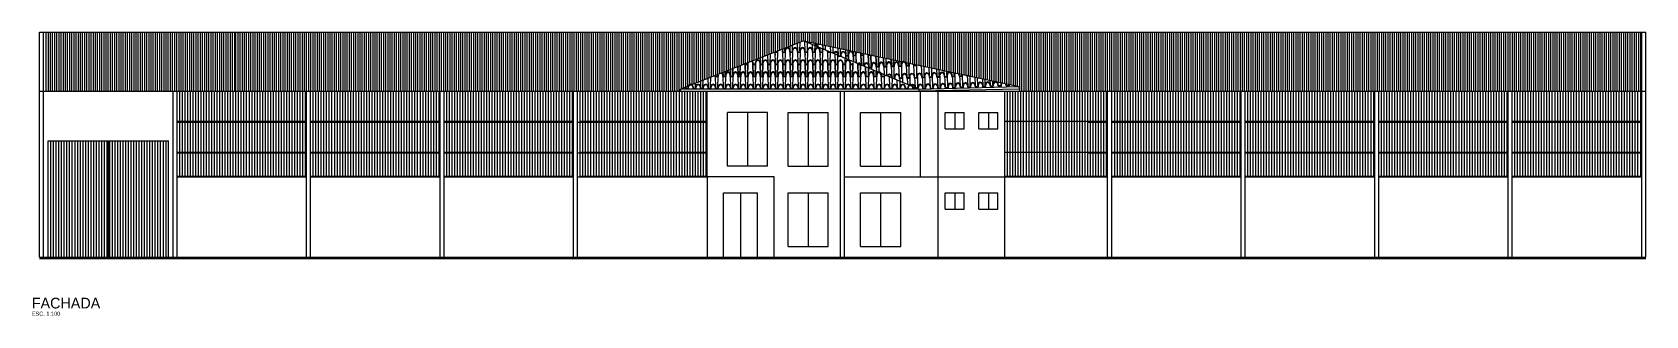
# Model space of a CAD drawing. Extents: x 10 to 180, y 167 to 221.
# Drawn here: x 117 to 177.3, y 167.5 to 178.1 of the extents above; entities that cross this region are included whole.
import ezdxf

# ---------------------------------------------------------------- set-up
doc = ezdxf.new("R2010")
doc.units = 0
doc.layers.get('0').update_dxf_attribs({"linetype": 'CONTINUOUS'})
for name, color, linetype in [('AMBIENTES', 3, 'CONTINUOUS'), ('AREAS', 1, 'CONTINUOUS'), ('ASHADE', 7, 'CONTINUOUS'), ('COBERTURA', 30, 'CONTINUOUS'), ('COBERTURA1', 6, 'CONTINUOUS'), ('DIVISÓRIAS', 7, 'CONTINUOUS'), ('ESQUADRIAS', 1, 'CONTINUOUS'), ('LOU', 7, 'CONTINUOUS'), ('PAREDES', 5, 'CONTINUOUS'), ('TRAÇO-03', 3, 'CONTINUOUS')]:
    doc.layers.add(name, color=color, linetype=linetype)

msp = doc.modelspace()

# ---------------------------------------------------------------- texts
at = {"layer": 'AMBIENTES', "insert": (117.03342658, 168.16779213), "char_height": 0.4, "width": 20.0585, "attachment_point": 1}
msp.add_mtext('FACHADA', dxfattribs=at)
at = {"layer": 'AREAS', "insert": (117.03342658, 167.64886116), "char_height": 0.15, "width": 20.0585, "attachment_point": 1}
msp.add_mtext('ESC. 1:100', dxfattribs=at)

# ---------------------------------------------------------------- linework, layer by layer
for p, q in [((117.32114299, 178.07850231), (177.32114299, 178.07850231)), ((117.32114299, 175.87850231), (177.32114299, 175.87850231)), ((141.25864299, 175.87850231), (141.25864299, 175.95850231)), ((122.45864299, 174.72850231), (127.29614299, 174.72850231)), ((122.45864299, 174.72850231), (127.29614299, 174.72850231)), ((127.44614299, 174.72850231), (132.28364299, 174.72850231)), ((127.44614299, 174.72850231), (132.28364299, 174.72850231)), ((132.43364299, 174.72850231), (137.27114299, 174.72850231)), ((132.43364299, 174.72850231), (137.27114299, 174.72850231)), ((137.42114299, 174.72850231), (142.25864299, 174.72850231)), ((137.42114299, 174.72850231), (142.25864299, 174.72850231)), ((156.48364299, 174.72850231), (157.22114299, 174.72850231)), ((156.48364299, 174.72850231), (157.22114299, 174.72850231)), ((157.37114299, 174.72850231), (162.20864299, 174.72850231)), ((157.37114299, 174.72850231), (162.20864299, 174.72850231)), ((157.37114299, 174.72850231), (161.32114299, 174.72850231)), ((157.37114299, 174.72850231), (161.32114299, 174.72850231)), ((162.35864299, 174.72850231), (167.19614299, 174.72850231)), ((162.35864299, 174.72850231), (167.19614299, 174.72850231)), ((167.34614299, 174.72850231), (172.18364299, 174.72850231)), ((167.34614299, 174.72850231), (172.18364299, 174.72850231)), ((172.33209378, 174.72850231), (177.16959378, 174.72850231)), ((172.33209378, 174.72850231), (177.16959378, 174.72850231)), ((122.45864299, 173.57850231), (127.29614299, 173.57850231)), ((127.44614299, 173.57850231), (132.28364299, 173.57850231)), ((132.43364299, 173.57850231), (137.27114299, 173.57850231)), ((137.42114299, 173.57850231), (142.25864299, 173.57850231)), ((156.48364299, 173.57850231), (157.22114299, 173.57850231)), ((157.37114299, 173.57850231), (162.20864299, 173.57850231)), ((157.37114299, 173.57850231), (161.32114299, 173.57850231)), ((162.35864299, 173.57850231), (167.19614299, 173.57850231)), ((167.34614299, 173.57850231), (172.18364299, 173.57850231)), ((172.33209378, 173.57850231), (177.16959378, 173.57850231)), ((122.45864299, 172.67850231), (127.29614299, 172.67850231)), ((127.44614299, 172.67850231), (132.28364299, 172.67850231)), ((132.43364299, 172.67850231), (137.27114299, 172.67850231)), ((137.42114299, 172.67850231), (142.25864299, 172.67850231)), ((147.39614299, 172.67850231), (157.22114299, 172.67850231)), ((156.48364299, 172.67850231), (157.22114299, 172.67850231)), ((157.37114299, 172.67850231), (162.20864299, 172.67850231)), ((157.37114299, 172.67850231), (161.32114299, 172.67850231)), ((162.35864299, 172.67850231), (167.19614299, 172.67850231)), ((167.34614299, 172.67850231), (172.18364299, 172.67850231)), ((172.33209378, 172.67850231), (177.16959378, 172.67850231))]:
    msp.add_line(p, q)
at = {"layer": 'AMBIENTES'}
for p, q in [((142.25864299, 172.67850231), (142.25864299, 175.87850231)), ((150.23364299, 172.67850231), (150.23364299, 175.87850231)), ((144.75864299, 169.67850231), (144.75864299, 172.67850231))]:
    msp.add_line(p, q, dxfattribs=at)
at = {"layer": 'ASHADE'}
for p, q in [((145.8707494, 177.75850231), (141.25864299, 175.95850231)), ((145.8707494, 177.75850231), (153.91070446, 176.05850231)), ((145.8707494, 177.75850231), (150.18285582, 175.95850231)), ((150.18285582, 175.95850231), (153.91070446, 176.05850231)), ((153.91070446, 176.05850231), (153.91070446, 175.95850231)), ((150.18285582, 175.95850231), (141.25864299, 175.95850231)), ((150.18285582, 175.87850231), (150.18285582, 175.95850231)), ((153.91070446, 175.95850231), (150.18285582, 175.87850231))]:
    msp.add_line(p, q, dxfattribs=at)
for centre, major_axis, ratio, start_param, end_param in [((122.50864299, 174.72850231), (-0.05, 0), 0.3317246228, 3.1415926536, 6.2831853072), ((122.60864299, 174.72850231), (-0.05, 0), 0.3317246228, 3.1415926536, 6.2831853072), ((122.70864299, 174.72850231), (-0.05, 0), 0.3317246228, 3.1415926536, 6.2831853072), ((122.80864299, 174.72850231), (-0.05, 0), 0.3317246228, 3.1415926536, 6.2831853072), ((122.90864299, 174.72850231), (-0.05, 0), 0.3317246228, 3.1415926536, 6.2831853072), ((123.00864299, 174.72850231), (-0.05, 0), 0.3317246228, 3.1415926536, 6.2831853072), ((123.10864299, 174.72850231), (-0.05, 0), 0.3317246228, 3.1415926536, 6.2831853072), ((123.20864299, 174.72850231), (-0.05, 0), 0.3317246228, 3.1415926536, 6.2831853072), ((123.30864299, 174.72850231), (-0.05, 0), 0.3317246228, 3.1415926536, 6.2831853072), ((123.40864299, 174.72850231), (-0.05, 0), 0.3317246228, 3.1415926536, 6.2831853072), ((123.50864299, 174.72850231), (-0.05, 0), 0.3317246228, 3.1415926536, 6.2831853072), ((123.60864299, 174.72850231), (-0.05, 0), 0.3317246228, 3.1415926536, 6.2831853072), ((123.70864299, 174.72850231), (-0.05, 0), 0.3317246228, 3.1415926536, 6.2831853072), ((123.80864299, 174.72850231), (-0.05, 0), 0.3317246228, 3.1415926536, 6.2831853072), ((123.90864299, 174.72850231), (-0.05, 0), 0.3317246228, 3.1415926536, 6.2831853072), ((124.00864299, 174.72850231), (-0.05, 0), 0.3317246228, 3.1415926536, 6.2831853072), ((124.10864299, 174.72850231), (-0.05, 0), 0.3317246228, 3.1415926536, 6.2831853072), ((124.20864299, 174.72850231), (-0.05, 0), 0.3317246228, 3.1415926536, 6.2831853072), ((124.30864299, 174.72850231), (-0.05, 0), 0.3317246228, 3.1415926536, 6.2831853072), ((124.40864299, 174.72850231), (-0.05, 0), 0.3317246228, 3.1415926536, 6.2831853072), ((124.50864299, 174.72850231), (-0.05, 0), 0.3317246228, 3.1415926536, 6.2831853072), ((124.60864299, 174.72850231), (-0.05, 0), 0.3317246228, 3.1415926536, 6.2831853072), ((124.70864299, 174.72850231), (-0.05, 0), 0.3317246228, 3.1415926536, 6.2831853072), ((124.80864299, 174.72850231), (-0.05, 0), 0.3317246228, 3.1415926536, 6.2831853072), ((124.90864299, 174.72850231), (-0.05, 0), 0.3317246228, 3.1415926536, 6.2831853072), ((125.00864299, 174.72850231), (-0.05, 0), 0.3317246228, 3.1415926536, 6.2831853072), ((125.10864299, 174.72850231), (-0.05, 0), 0.3317246228, 3.1415926536, 6.2831853072), ((125.20864299, 174.72850231), (-0.05, 0), 0.3317246228, 3.1415926536, 6.2831853072), ((125.30864299, 174.72850231), (-0.05, 0), 0.3317246228, 3.1415926536, 6.2831853072), ((125.40864299, 174.72850231), (-0.05, 0), 0.3317246228, 3.1415926536, 6.2831853072), ((125.50864299, 174.72850231), (-0.05, 0), 0.3317246228, 3.1415926536, 6.2831853072), ((125.60864299, 174.72850231), (-0.05, 0), 0.3317246228, 3.1415926536, 6.2831853072), ((125.70864299, 174.72850231), (-0.05, 0), 0.3317246228, 3.1415926536, 6.2831853072), ((125.80864299, 174.72850231), (-0.05, 0), 0.3317246228, 3.1415926536, 6.2831853072), ((125.90864299, 174.72850231), (-0.05, 0), 0.3317246228, 3.1415926536, 6.2831853072), ((126.00864299, 174.72850231), (-0.05, 0), 0.3317246228, 3.1415926536, 6.2831853072), ((126.10864299, 174.72850231), (-0.05, 0), 0.3317246228, 3.1415926536, 6.2831853072), ((126.20864299, 174.72850231), (-0.05, 0), 0.3317246228, 3.1415926536, 6.2831853072), ((126.30864299, 174.72850231), (-0.05, 0), 0.3317246228, 3.1415926536, 6.2831853072), ((126.40864299, 174.72850231), (-0.05, 0), 0.3317246228, 3.1415926536, 6.2831853072), ((126.50864299, 174.72850231), (-0.05, 0), 0.3317246228, 3.1415926536, 6.2831853072), ((126.60864299, 174.72850231), (-0.05, 0), 0.3317246228, 3.1415926536, 6.2831853072), ((126.70864299, 174.72850231), (-0.05, 0), 0.3317246228, 3.1415926536, 6.2831853072), ((126.80864299, 174.72850231), (-0.05, 0), 0.3317246228, 3.1415926536, 6.2831853072), ((126.90864299, 174.72850231), (-0.05, 0), 0.3317246228, 3.1415926536, 6.2831853072), ((127.00864299, 174.72850231), (-0.05, 0), 0.3317246228, 3.1415926536, 6.2831853072), ((127.10864299, 174.72850231), (-0.05, 0), 0.3317246228, 3.1415926536, 6.2831853072), ((127.20864299, 174.72850231), (-0.05, 0), 0.3317246228, 3.1415926536, 6.2831853072), ((127.30864299, 174.72850231), (-0.05, 0), 0.3317246228, 4.9650692355, 6.2831853072), ((127.49614299, 174.72850231), (-0.05, 0), 0.3317246228, 3.1415926536, 6.2831853072), ((127.59614299, 174.72850231), (-0.05, 0), 0.3317246228, 3.1415926536, 6.2831853072), ((127.69614299, 174.72850231), (-0.05, 0), 0.3317246228, 3.1415926536, 6.2831853072), ((127.79614299, 174.72850231), (-0.05, 0), 0.3317246228, 3.1415926536, 6.2831853072), ((127.89614299, 174.72850231), (-0.05, 0), 0.3317246228, 3.1415926536, 6.2831853072), ((127.99614299, 174.72850231), (-0.05, 0), 0.3317246228, 3.1415926536, 6.2831853072), ((128.09614299, 174.72850231), (-0.05, 0), 0.3317246228, 3.1415926536, 6.2831853072), ((128.19614299, 174.72850231), (-0.05, 0), 0.3317246228, 3.1415926536, 6.2831853072), ((128.29614299, 174.72850231), (-0.05, 0), 0.3317246228, 3.1415926536, 6.2831853072), ((128.39614299, 174.72850231), (-0.05, 0), 0.3317246228, 3.1415926536, 6.2831853072), ((128.49614299, 174.72850231), (-0.05, 0), 0.3317246228, 3.1415926536, 6.2831853072), ((128.59614299, 174.72850231), (-0.05, 0), 0.3317246228, 3.1415926536, 6.2831853072), ((128.69614299, 174.72850231), (-0.05, 0), 0.3317246228, 3.1415926536, 6.2831853072), ((128.79614299, 174.72850231), (-0.05, 0), 0.3317246228, 3.1415926536, 6.2831853072), ((128.89614299, 174.72850231), (-0.05, 0), 0.3317246228, 3.1415926536, 6.2831853072), ((128.99614299, 174.72850231), (-0.05, 0), 0.3317246228, 3.1415926536, 6.2831853072), ((129.09614299, 174.72850231), (-0.05, 0), 0.3317246228, 3.1415926536, 6.2831853072), ((129.19614299, 174.72850231), (-0.05, 0), 0.3317246228, 3.1415926536, 6.2831853072), ((129.29614299, 174.72850231), (-0.05, 0), 0.3317246228, 3.1415926536, 6.2831853072), ((129.39614299, 174.72850231), (-0.05, 0), 0.3317246228, 3.1415926536, 6.2831853072), ((129.49614299, 174.72850231), (-0.05, 0), 0.3317246228, 3.1415926536, 6.2831853072), ((129.59614299, 174.72850231), (-0.05, 0), 0.3317246228, 3.1415926536, 6.2831853072), ((129.69614299, 174.72850231), (-0.05, 0), 0.3317246228, 3.1415926536, 6.2831853072), ((129.79614299, 174.72850231), (-0.05, 0), 0.3317246228, 3.1415926536, 6.2831853072), ((129.89614299, 174.72850231), (-0.05, 0), 0.3317246228, 3.1415926536, 6.2831853072), ((129.99614299, 174.72850231), (-0.05, 0), 0.3317246228, 3.1415926536, 6.2831853072), ((130.09614299, 174.72850231), (-0.05, 0), 0.3317246228, 3.1415926536, 6.2831853072), ((130.19614299, 174.72850231), (-0.05, 0), 0.3317246228, 3.1415926536, 6.2831853072), ((130.29614299, 174.72850231), (-0.05, 0), 0.3317246228, 3.1415926536, 6.2831853072), ((130.39614299, 174.72850231), (-0.05, 0), 0.3317246228, 3.1415926536, 6.2831853072), ((130.49614299, 174.72850231), (-0.05, 0), 0.3317246228, 3.1415926536, 6.2831853072), ((130.59614299, 174.72850231), (-0.05, 0), 0.3317246228, 3.1415926536, 6.2831853072), ((130.69614299, 174.72850231), (-0.05, 0), 0.3317246228, 3.1415926536, 6.2831853072), ((130.79614299, 174.72850231), (-0.05, 0), 0.3317246228, 3.1415926536, 6.2831853072), ((130.89614299, 174.72850231), (-0.05, 0), 0.3317246228, 3.1415926536, 6.2831853072), ((130.99614299, 174.72850231), (-0.05, 0), 0.3317246228, 3.1415926536, 6.2831853072), ((131.09614299, 174.72850231), (-0.05, 0), 0.3317246228, 3.1415926536, 6.2831853072), ((131.19614299, 174.72850231), (-0.05, 0), 0.3317246228, 3.1415926536, 6.2831853072), ((131.29614299, 174.72850231), (-0.05, 0), 0.3317246228, 3.1415926536, 6.2831853072), ((131.39614299, 174.72850231), (-0.05, 0), 0.3317246228, 3.1415926536, 6.2831853072), ((131.49614299, 174.72850231), (-0.05, 0), 0.3317246228, 3.1415926536, 6.2831853072), ((131.59614299, 174.72850231), (-0.05, 0), 0.3317246228, 3.1415926536, 6.2831853072), ((131.69614299, 174.72850231), (-0.05, 0), 0.3317246228, 3.1415926536, 6.2831853072), ((131.79614299, 174.72850231), (-0.05, 0), 0.3317246228, 3.1415926536, 6.2831853072), ((131.89614299, 174.72850231), (-0.05, 0), 0.3317246228, 3.1415926536, 6.2831853072), ((131.99614299, 174.72850231), (-0.05, 0), 0.3317246228, 3.1415926536, 6.2831853072), ((132.09614299, 174.72850231), (-0.05, 0), 0.3317246228, 3.1415926536, 6.2831853072), ((132.19614299, 174.72850231), (-0.05, 0), 0.3317246228, 3.1415926536, 6.2831853072), ((132.29614299, 174.72850231), (-0.05, 0), 0.3317246228, 4.9650692355, 6.2831853072), ((132.48364299, 174.72850231), (-0.05, 0), 0.3317246228, 3.1415926536, 6.2831853072), ((132.58364299, 174.72850231), (-0.05, 0), 0.3317246228, 3.1415926536, 6.2831853072), ((132.68364299, 174.72850231), (-0.05, 0), 0.3317246228, 3.1415926536, 6.2831853072), ((132.78364299, 174.72850231), (-0.05, 0), 0.3317246228, 3.1415926536, 6.2831853072), ((132.88364299, 174.72850231), (-0.05, 0), 0.3317246228, 3.1415926536, 6.2831853072), ((132.98364299, 174.72850231), (-0.05, 0), 0.3317246228, 3.1415926536, 6.2831853072), ((133.08364299, 174.72850231), (-0.05, 0), 0.3317246228, 3.1415926536, 6.2831853072), ((133.18364299, 174.72850231), (-0.05, 0), 0.3317246228, 3.1415926536, 6.2831853072), ((133.28364299, 174.72850231), (-0.05, 0), 0.3317246228, 3.1415926536, 6.2831853072), ((133.38364299, 174.72850231), (-0.05, 0), 0.3317246228, 3.1415926536, 6.2831853072), ((133.48364299, 174.72850231), (-0.05, 0), 0.3317246228, 3.1415926536, 6.2831853072), ((133.58364299, 174.72850231), (-0.05, 0), 0.3317246228, 3.1415926536, 6.2831853072), ((133.68364299, 174.72850231), (-0.05, 0), 0.3317246228, 3.1415926536, 6.2831853072), ((133.78364299, 174.72850231), (-0.05, 0), 0.3317246228, 3.1415926536, 6.2831853072), ((133.88364299, 174.72850231), (-0.05, 0), 0.3317246228, 3.1415926536, 6.2831853072), ((133.98364299, 174.72850231), (-0.05, 0), 0.3317246228, 3.1415926536, 6.2831853072), ((134.08364299, 174.72850231), (-0.05, 0), 0.3317246228, 3.1415926536, 6.2831853072), ((134.18364299, 174.72850231), (-0.05, 0), 0.3317246228, 3.1415926536, 6.2831853072), ((134.28364299, 174.72850231), (-0.05, 0), 0.3317246228, 3.1415926536, 6.2831853072), ((134.38364299, 174.72850231), (-0.05, 0), 0.3317246228, 3.1415926536, 6.2831853072), ((134.48364299, 174.72850231), (-0.05, 0), 0.3317246228, 3.1415926536, 6.2831853072), ((134.58364299, 174.72850231), (-0.05, 0), 0.3317246228, 3.1415926536, 6.2831853072), ((134.68364299, 174.72850231), (-0.05, 0), 0.3317246228, 3.1415926536, 6.2831853072), ((134.78364299, 174.72850231), (-0.05, 0), 0.3317246228, 3.1415926536, 6.2831853072), ((134.88364299, 174.72850231), (-0.05, 0), 0.3317246228, 3.1415926536, 6.2831853072), ((134.98364299, 174.72850231), (-0.05, 0), 0.3317246228, 3.1415926536, 6.2831853072), ((135.08364299, 174.72850231), (-0.05, 0), 0.3317246228, 3.1415926536, 6.2831853072), ((135.18364299, 174.72850231), (-0.05, 0), 0.3317246228, 3.1415926536, 6.2831853072), ((135.28364299, 174.72850231), (-0.05, 0), 0.3317246228, 3.1415926536, 6.2831853072), ((135.38364299, 174.72850231), (-0.05, 0), 0.3317246228, 3.1415926536, 6.2831853072), ((135.48364299, 174.72850231), (-0.05, 0), 0.3317246228, 3.1415926536, 6.2831853072), ((135.58364299, 174.72850231), (-0.05, 0), 0.3317246228, 3.1415926536, 6.2831853072), ((135.68364299, 174.72850231), (-0.05, 0), 0.3317246228, 3.1415926536, 6.2831853072), ((135.78364299, 174.72850231), (-0.05, 0), 0.3317246228, 3.1415926536, 6.2831853072), ((135.88364299, 174.72850231), (-0.05, 0), 0.3317246228, 3.1415926536, 6.2831853072), ((135.98364299, 174.72850231), (-0.05, 0), 0.3317246228, 3.1415926536, 6.2831853072), ((136.08364299, 174.72850231), (-0.05, 0), 0.3317246228, 3.1415926536, 6.2831853072), ((136.18364299, 174.72850231), (-0.05, 0), 0.3317246228, 3.1415926536, 6.2831853072), ((136.28364299, 174.72850231), (-0.05, 0), 0.3317246228, 3.1415926536, 6.2831853072), ((136.38364299, 174.72850231), (-0.05, 0), 0.3317246228, 3.1415926536, 6.2831853072), ((136.48364299, 174.72850231), (-0.05, 0), 0.3317246228, 3.1415926536, 6.2831853072), ((136.58364299, 174.72850231), (-0.05, 0), 0.3317246228, 3.1415926536, 6.2831853072), ((136.68364299, 174.72850231), (-0.05, 0), 0.3317246228, 3.1415926536, 6.2831853072), ((136.78364299, 174.72850231), (-0.05, 0), 0.3317246228, 3.1415926536, 6.2831853072), ((136.88364299, 174.72850231), (-0.05, 0), 0.3317246228, 3.1415926536, 6.2831853072), ((136.98364299, 174.72850231), (-0.05, 0), 0.3317246228, 3.1415926536, 6.2831853072), ((137.08364299, 174.72850231), (-0.05, 0), 0.3317246228, 3.1415926536, 6.2831853072), ((137.18364299, 174.72850231), (-0.05, 0), 0.3317246228, 3.1415926536, 6.2831853072), ((137.28364299, 174.72850231), (-0.05, 0), 0.3317246228, 4.9650692355, 6.2831853072), ((137.57114299, 174.72850231), (-0.05, 0), 0.3317246228, 3.1415926536, 6.2831853072), ((137.67114299, 174.72850231), (-0.05, 0), 0.3317246228, 3.1415926536, 6.2831853072), ((137.77114299, 174.72850231), (-0.05, 0), 0.3317246228, 3.1415926536, 6.2831853072), ((137.87114299, 174.72850231), (-0.05, 0), 0.3317246228, 3.1415926536, 6.2831853072), ((137.97114299, 174.72850231), (-0.05, 0), 0.3317246228, 3.1415926536, 6.2831853072), ((138.07114299, 174.72850231), (-0.05, 0), 0.3317246228, 3.1415926536, 6.2831853072), ((138.17114299, 174.72850231), (-0.05, 0), 0.3317246228, 3.1415926536, 6.2831853072), ((138.27114299, 174.72850231), (-0.05, 0), 0.3317246228, 3.1415926536, 6.2831853072), ((138.37114299, 174.72850231), (-0.05, 0), 0.3317246228, 3.1415926536, 6.2831853072), ((138.47114299, 174.72850231), (-0.05, 0), 0.3317246228, 3.1415926536, 6.2831853072), ((138.57114299, 174.72850231), (-0.05, 0), 0.3317246228, 3.1415926536, 6.2831853072), ((138.67114299, 174.72850231), (-0.05, 0), 0.3317246228, 3.1415926536, 6.2831853072), ((138.77114299, 174.72850231), (-0.05, 0), 0.3317246228, 3.1415926536, 6.2831853072), ((138.87114299, 174.72850231), (-0.05, 0), 0.3317246228, 3.1415926536, 6.2831853072), ((138.97114299, 174.72850231), (-0.05, 0), 0.3317246228, 3.1415926536, 6.2831853072), ((139.07114299, 174.72850231), (-0.05, 0), 0.3317246228, 3.1415926536, 6.2831853072), ((139.17114299, 174.72850231), (-0.05, 0), 0.3317246228, 3.1415926536, 6.2831853072), ((139.27114299, 174.72850231), (-0.05, 0), 0.3317246228, 3.1415926536, 6.2831853072), ((139.37114299, 174.72850231), (-0.05, 0), 0.3317246228, 3.1415926536, 6.2831853072), ((139.47114299, 174.72850231), (-0.05, 0), 0.3317246228, 3.1415926536, 6.2831853072), ((139.57114299, 174.72850231), (-0.05, 0), 0.3317246228, 3.1415926536, 6.2831853072), ((139.67114299, 174.72850231), (-0.05, 0), 0.3317246228, 3.1415926536, 6.2831853072), ((139.77114299, 174.72850231), (-0.05, 0), 0.3317246228, 3.1415926536, 6.2831853072), ((139.87114299, 174.72850231), (-0.05, 0), 0.3317246228, 3.1415926536, 6.2831853072), ((139.97114299, 174.72850231), (-0.05, 0), 0.3317246228, 3.1415926536, 6.2831853072), ((140.07114299, 174.72850231), (-0.05, 0), 0.3317246228, 3.1415926536, 6.2831853072), ((140.17114299, 174.72850231), (-0.05, 0), 0.3317246228, 3.1415926536, 6.2831853072), ((140.27114299, 174.72850231), (-0.05, 0), 0.3317246228, 3.1415926536, 6.2831853072), ((140.37114299, 174.72850231), (-0.05, 0), 0.3317246228, 3.1415926536, 6.2831853072), ((140.47114299, 174.72850231), (-0.05, 0), 0.3317246228, 3.1415926536, 6.2831853072), ((140.57114299, 174.72850231), (-0.05, 0), 0.3317246228, 3.1415926536, 6.2831853072), ((140.67114299, 174.72850231), (-0.05, 0), 0.3317246228, 3.1415926536, 6.2831853072), ((140.77114299, 174.72850231), (-0.05, 0), 0.3317246228, 3.1415926536, 6.2831853072), ((140.87114299, 174.72850231), (-0.05, 0), 0.3317246228, 3.1415926536, 6.2831853072), ((140.97114299, 174.72850231), (-0.05, 0), 0.3317246228, 3.1415926536, 6.2831853072), ((141.07114299, 174.72850231), (-0.05, 0), 0.3317246228, 3.1415926536, 6.2831853072), ((141.17114299, 174.72850231), (-0.05, 0), 0.3317246228, 3.1415926536, 6.2831853072), ((141.27114299, 174.72850231), (-0.05, 0), 0.3317246228, 3.1415926536, 6.2831853072), ((141.37114299, 174.72850231), (-0.05, 0), 0.3317246228, 3.1415926536, 6.2831853072), ((141.47114299, 174.72850231), (-0.05, 0), 0.3317246228, 3.1415926536, 6.2831853072), ((141.57114299, 174.72850231), (-0.05, 0), 0.3317246228, 3.1415926536, 6.2831853072), ((141.67114299, 174.72850231), (-0.05, 0), 0.3317246228, 3.1415926536, 6.2831853072), ((141.77114299, 174.72850231), (-0.05, 0), 0.3317246228, 3.1415926536, 6.2831853072), ((141.87114299, 174.72850231), (-0.05, 0), 0.3317246228, 3.1415926536, 6.2831853072), ((141.97114299, 174.72850231), (-0.05, 0), 0.3317246228, 3.1415926536, 6.2831853072), ((142.07114299, 174.72850231), (-0.05, 0), 0.3317246228, 3.1415926536, 6.2831853072), ((142.17114299, 174.72850231), (-0.05, 0), 0.3317246228, 3.1415926536, 6.2831853072), ((142.27114299, 174.72850231), (-0.05, 0), 0.3317246228, 4.9650692355, 6.2831853072), ((153.43364299, 174.72850231), (-0.05, 0), 0.3317246228, 3.1415926536, 6.2831853072), ((153.53364299, 174.72850231), (-0.05, 0), 0.3317246228, 3.1415926536, 6.2831853072), ((153.63364299, 174.72850231), (-0.05, 0), 0.3317246228, 3.1415926536, 6.2831853072), ((153.73364299, 174.72850231), (-0.05, 0), 0.3317246228, 3.1415926536, 6.2831853072), ((153.83364299, 174.72850231), (-0.05, 0), 0.3317246228, 3.1415926536, 6.2831853072), ((153.93364299, 174.72850231), (-0.05, 0), 0.3317246228, 3.1415926536, 6.2831853072), ((154.03364299, 174.72850231), (-0.05, 0), 0.3317246228, 3.1415926536, 6.2831853072), ((154.13364299, 174.72850231), (-0.05, 0), 0.3317246228, 3.1415926536, 6.2831853072), ((154.23364299, 174.72850231), (-0.05, 0), 0.3317246228, 3.1415926536, 6.2831853072), ((154.33364299, 174.72850231), (-0.05, 0), 0.3317246228, 3.1415926536, 6.2831853072), ((154.43364299, 174.72850231), (-0.05, 0), 0.3317246228, 3.1415926536, 6.2831853072), ((154.53364299, 174.72850231), (-0.05, 0), 0.3317246228, 3.1415926536, 6.2831853072), ((154.63364299, 174.72850231), (-0.05, 0), 0.3317246228, 3.1415926536, 6.2831853072), ((154.73364299, 174.72850231), (-0.05, 0), 0.3317246228, 3.1415926536, 6.2831853072), ((154.83364299, 174.72850231), (-0.05, 0), 0.3317246228, 3.1415926536, 6.2831853072), ((154.93364299, 174.72850231), (-0.05, 0), 0.3317246228, 3.1415926536, 6.2831853072), ((155.03364299, 174.72850231), (-0.05, 0), 0.3317246228, 3.1415926536, 6.2831853072), ((155.13364299, 174.72850231), (-0.05, 0), 0.3317246228, 3.1415926536, 6.2831853072), ((155.23364299, 174.72850231), (-0.05, 0), 0.3317246228, 3.1415926536, 6.2831853072), ((155.33364299, 174.72850231), (-0.05, 0), 0.3317246228, 3.1415926536, 6.2831853072), ((155.43364299, 174.72850231), (-0.05, 0), 0.3317246228, 3.1415926536, 6.2831853072), ((155.53364299, 174.72850231), (-0.05, 0), 0.3317246228, 3.1415926536, 6.2831853072), ((155.63364299, 174.72850231), (-0.05, 0), 0.3317246228, 3.1415926536, 6.2831853072), ((155.73364299, 174.72850231), (-0.05, 0), 0.3317246228, 3.1415926536, 6.2831853072), ((155.83364299, 174.72850231), (-0.05, 0), 0.3317246228, 3.1415926536, 6.2831853072), ((155.93364299, 174.72850231), (-0.05, 0), 0.3317246228, 3.1415926536, 6.2831853072), ((156.03364299, 174.72850231), (-0.05, 0), 0.3317246228, 3.1415926536, 6.2831853072), ((156.13364299, 174.72850231), (-0.05, 0), 0.3317246228, 3.1415926536, 6.2831853072), ((156.23364299, 174.72850231), (-0.05, 0), 0.3317246228, 3.1415926536, 6.2831853072), ((156.33364299, 174.72850231), (-0.05, 0), 0.3317246228, 3.1415926536, 6.2831853072), ((156.43364299, 174.72850231), (-0.05, 0), 0.3317246228, 3.1415926536, 6.2831853072), ((156.53364299, 174.72850231), (-0.05, 0), 0.3317246228, 3.1415926536, 6.2831853072), ((156.53364299, 174.72850231), (-0.05, 0), 0.3317246228, 3.1415926536, 6.2831853072), ((156.63364299, 174.72850231), (-0.05, 0), 0.3317246228, 3.1415926536, 6.2831853072), ((156.73364299, 174.72850231), (-0.05, 0), 0.3317246228, 3.1415926536, 6.2831853072), ((156.83364299, 174.72850231), (-0.05, 0), 0.3317246228, 3.1415926536, 6.2831853072), ((156.93364299, 174.72850231), (-0.05, 0), 0.3317246228, 3.1415926536, 6.2831853072), ((157.03364299, 174.72850231), (-0.05, 0), 0.3317246228, 3.1415926536, 6.2831853072), ((157.13364299, 174.72850231), (-0.05, 0), 0.3317246228, 3.1415926536, 6.2831853072), ((157.23364299, 174.72850231), (-0.05, 0), 0.3317246228, 4.9650692355, 6.2831853072), ((157.33364299, 174.72850231), (-0.05, 0), 0.3317246228, 3.1415926536, 3.8643269014), ((157.43364299, 174.72850231), (-0.05, 0), 0.3317246228, 3.1415926536, 6.2831853072), ((157.53364299, 174.72850231), (-0.05, 0), 0.3317246228, 3.1415926536, 6.2831853072), ((157.63364299, 174.72850231), (-0.05, 0), 0.3317246228, 3.1415926536, 6.2831853072), ((157.72739299, 174.72850231), (0.04392569, 0.00313965), 0.5273013085, -0.134730001, 3.0068626526), ((157.82114299, 174.72850231), (-0.05, 0), 0.3317246228, 3.1415926536, 6.2831853072), ((157.92114299, 174.72850231), (-0.05, 0), 0.3317246228, 3.1415926536, 6.2831853072), ((158.02114299, 174.72850231), (-0.05, 0), 0.3317246228, 3.1415926536, 6.2831853072), ((158.12114299, 174.72850231), (-0.05, 0), 0.3317246228, 3.1415926536, 6.2831853072), ((158.22114299, 174.72850231), (-0.05, 0), 0.3317246228, 3.1415926536, 6.2831853072), ((158.32114299, 174.72850231), (-0.05, 0), 0.3317246228, 3.1415926536, 6.2831853072), ((158.42114299, 174.72850231), (-0.05, 0), 0.3317246228, 3.1415926536, 6.2831853072), ((158.52114299, 174.72850231), (-0.05, 0), 0.3317246228, 3.1415926536, 6.2831853072), ((158.62114299, 174.72850231), (-0.05, 0), 0.3317246228, 3.1415926536, 6.2831853072), ((158.72114299, 174.72850231), (-0.05, 0), 0.3317246228, 3.1415926536, 6.2831853072), ((158.82114299, 174.72850231), (-0.05, 0), 0.3317246228, 3.1415926536, 6.2831853072), ((158.92114299, 174.72850231), (-0.05, 0), 0.3317246228, 3.1415926536, 6.2831853072), ((159.02114299, 174.72850231), (-0.05, 0), 0.3317246228, 3.1415926536, 6.2831853072), ((159.12114299, 174.72850231), (-0.05, 0), 0.3317246228, 3.1415926536, 6.2831853072), ((159.22114299, 174.72850231), (-0.05, 0), 0.3317246228, 3.1415926536, 6.2831853072), ((159.32114299, 174.72850231), (-0.05, 0), 0.3317246228, 3.1415926536, 6.2831853072), ((159.42114299, 174.72850231), (-0.05, 0), 0.3317246228, 3.1415926536, 6.2831853072), ((159.52114299, 174.72850231), (-0.05, 0), 0.3317246228, 3.1415926536, 6.2831853072), ((159.62114299, 174.72850231), (-0.05, 0), 0.3317246228, 3.1415926536, 6.2831853072), ((159.72114299, 174.72850231), (-0.05, 0), 0.3317246228, 3.1415926536, 6.2831853072), ((159.82114299, 174.72850231), (-0.05, 0), 0.3317246228, 3.1415926536, 6.2831853072), ((159.92114299, 174.72850231), (-0.05, 0), 0.3317246228, 3.1415926536, 6.2831853072), ((160.02114299, 174.72850231), (-0.05, 0), 0.3317246228, 3.1415926536, 6.2831853072), ((160.12114299, 174.72850231), (-0.05, 0), 0.3317246228, 3.1415926536, 6.2831853072), ((160.22114299, 174.72850231), (-0.05, 0), 0.3317246228, 3.1415926536, 6.2831853072), ((160.32114299, 174.72850231), (-0.05, 0), 0.3317246228, 3.1415926536, 6.2831853072), ((160.42114299, 174.72850231), (-0.05, 0), 0.3317246228, 3.1415926536, 6.2831853072), ((160.52114299, 174.72850231), (-0.05, 0), 0.3317246228, 3.1415926536, 6.2831853072), ((160.62114299, 174.72850231), (-0.05, 0), 0.3317246228, 3.1415926536, 6.2831853072), ((160.72114299, 174.72850231), (-0.05, 0), 0.3317246228, 3.1415926536, 6.2831853072), ((160.82114299, 174.72850231), (-0.05, 0), 0.3317246228, 3.1415926536, 6.2831853072), ((160.92114299, 174.72850231), (-0.05, 0), 0.3317246228, 3.1415926536, 6.2831853072), ((161.02114299, 174.72850231), (-0.05, 0), 0.3317246228, 3.1415926536, 6.2831853072), ((161.12114299, 174.72850231), (-0.05, 0), 0.3317246228, 3.1415926536, 6.2831853072), ((161.22114299, 174.72850231), (-0.05, 0), 0.3317246228, 3.1415926536, 6.2831853072), ((161.32114299, 174.72850231), (-0.05, 0), 0.3317246228, 3.1415926536, 6.2831853072), ((161.42114299, 174.72850231), (-0.05, 0), 0.3317246228, 3.1415926536, 6.2831853072), ((161.52114299, 174.72850231), (-0.05, 0), 0.3317246228, 3.1415926536, 6.2831853072), ((161.62114299, 174.72850231), (-0.05, 0), 0.3317246228, 3.1415926536, 6.2831853072), ((161.72114299, 174.72850231), (-0.05, 0), 0.3317246228, 3.1415926536, 6.2831853072), ((161.82114299, 174.72850231), (-0.05, 0), 0.3317246228, 3.1415926536, 6.2831853072), ((161.92114299, 174.72850231), (-0.05, 0), 0.3317246228, 3.1415926536, 6.2831853072), ((162.02114299, 174.72850231), (-0.05, 0), 0.3317246228, 3.1415926536, 6.2831853072), ((162.12114299, 174.72850231), (-0.05, 0), 0.3317246228, 3.1415926536, 6.2831853072), ((162.22114299, 174.72850231), (-0.05, 0), 0.3317246228, 4.9650692355, 6.2831853072), ((162.40864299, 174.72850231), (-0.05, 0), 0.3317246228, 3.1415926536, 6.2831853072), ((162.50864299, 174.72850231), (-0.05, 0), 0.3317246228, 3.1415926536, 6.2831853072), ((162.60864299, 174.72850231), (-0.05, 0), 0.3317246228, 3.1415926536, 6.2831853072), ((162.70864299, 174.72850231), (-0.05, 0), 0.3317246228, 3.1415926536, 6.2831853072), ((162.80864299, 174.72850231), (-0.05, 0), 0.3317246228, 3.1415926536, 6.2831853072), ((162.90864299, 174.72850231), (-0.05, 0), 0.3317246228, 3.1415926536, 6.2831853072), ((163.00864299, 174.72850231), (-0.05, 0), 0.3317246228, 3.1415926536, 6.2831853072), ((163.10864299, 174.72850231), (-0.05, 0), 0.3317246228, 3.1415926536, 6.2831853072), ((163.20864299, 174.72850231), (-0.05, 0), 0.3317246228, 3.1415926536, 6.2831853072), ((163.30864299, 174.72850231), (-0.05, 0), 0.3317246228, 3.1415926536, 6.2831853072), ((163.40864299, 174.72850231), (-0.05, 0), 0.3317246228, 3.1415926536, 6.2831853072), ((163.50864299, 174.72850231), (-0.05, 0), 0.3317246228, 3.1415926536, 6.2831853072), ((163.60864299, 174.72850231), (-0.05, 0), 0.3317246228, 3.1415926536, 6.2831853072), ((163.70864299, 174.72850231), (-0.05, 0), 0.3317246228, 3.1415926536, 6.2831853072), ((163.80864299, 174.72850231), (-0.05, 0), 0.3317246228, 3.1415926536, 6.2831853072), ((163.90864299, 174.72850231), (-0.05, 0), 0.3317246228, 3.1415926536, 6.2831853072), ((164.00864299, 174.72850231), (-0.05, 0), 0.3317246228, 3.1415926536, 6.2831853072), ((164.10864299, 174.72850231), (-0.05, 0), 0.3317246228, 3.1415926536, 6.2831853072), ((164.20864299, 174.72850231), (-0.05, 0), 0.3317246228, 3.1415926536, 6.2831853072), ((164.30864299, 174.72850231), (-0.05, 0), 0.3317246228, 3.1415926536, 6.2831853072), ((164.40864299, 174.72850231), (-0.05, 0), 0.3317246228, 3.1415926536, 6.2831853072), ((164.50864299, 174.72850231), (-0.05, 0), 0.3317246228, 3.1415926536, 6.2831853072), ((164.60864299, 174.72850231), (-0.05, 0), 0.3317246228, 3.1415926536, 6.2831853072), ((164.70864299, 174.72850231), (-0.05, 0), 0.3317246228, 3.1415926536, 6.2831853072), ((164.80864299, 174.72850231), (-0.05, 0), 0.3317246228, 3.1415926536, 6.2831853072), ((164.90864299, 174.72850231), (-0.05, 0), 0.3317246228, 3.1415926536, 6.2831853072), ((165.00864299, 174.72850231), (-0.05, 0), 0.3317246228, 3.1415926536, 6.2831853072), ((165.10864299, 174.72850231), (-0.05, 0), 0.3317246228, 3.1415926536, 6.2831853072), ((165.20864299, 174.72850231), (-0.05, 0), 0.3317246228, 3.1415926536, 6.2831853072), ((165.30864299, 174.72850231), (-0.05, 0), 0.3317246228, 3.1415926536, 6.2831853072), ((165.40864299, 174.72850231), (-0.05, 0), 0.3317246228, 3.1415926536, 6.2831853072), ((165.50864299, 174.72850231), (-0.05, 0), 0.3317246228, 3.1415926536, 6.2831853072), ((165.60864299, 174.72850231), (-0.05, 0), 0.3317246228, 3.1415926536, 6.2831853072), ((165.70864299, 174.72850231), (-0.05, 0), 0.3317246228, 3.1415926536, 6.2831853072), ((165.80864299, 174.72850231), (-0.05, 0), 0.3317246228, 3.1415926536, 6.2831853072), ((165.90864299, 174.72850231), (-0.05, 0), 0.3317246228, 3.1415926536, 6.2831853072), ((166.00864299, 174.72850231), (-0.05, 0), 0.3317246228, 3.1415926536, 6.2831853072), ((166.10864299, 174.72850231), (-0.05, 0), 0.3317246228, 3.1415926536, 6.2831853072), ((166.20864299, 174.72850231), (-0.05, 0), 0.3317246228, 3.1415926536, 6.2831853072), ((166.30864299, 174.72850231), (-0.05, 0), 0.3317246228, 3.1415926536, 6.2831853072), ((166.40864299, 174.72850231), (-0.05, 0), 0.3317246228, 3.1415926536, 6.2831853072), ((166.50864299, 174.72850231), (-0.05, 0), 0.3317246228, 3.1415926536, 6.2831853072), ((166.60864299, 174.72850231), (-0.05, 0), 0.3317246228, 3.1415926536, 6.2831853072), ((166.70864299, 174.72850231), (-0.05, 0), 0.3317246228, 3.1415926536, 6.2831853072), ((166.80864299, 174.72850231), (-0.05, 0), 0.3317246228, 3.1415926536, 6.2831853072), ((166.90864299, 174.72850231), (-0.05, 0), 0.3317246228, 3.1415926536, 6.2831853072), ((167.00864299, 174.72850231), (-0.05, 0), 0.3317246228, 3.1415926536, 6.2831853072), ((167.10864299, 174.72850231), (-0.05, 0), 0.3317246228, 3.1415926536, 6.2831853072), ((167.20864299, 174.72850231), (-0.05, 0), 0.3317246228, 4.9650692355, 6.2831853072), ((167.39614299, 174.72850231), (-0.05, 0), 0.3317246228, 3.1415926536, 6.2831853072), ((167.49614299, 174.72850231), (-0.05, 0), 0.3317246228, 3.1415926536, 6.2831853072), ((167.59614299, 174.72850231), (-0.05, 0), 0.3317246228, 3.1415926536, 6.2831853072), ((167.69614299, 174.72850231), (-0.05, 0), 0.3317246228, 3.1415926536, 6.2831853072), ((167.79614299, 174.72850231), (-0.05, 0), 0.3317246228, 3.1415926536, 6.2831853072), ((167.89614299, 174.72850231), (-0.05, 0), 0.3317246228, 3.1415926536, 6.2831853072), ((167.99614299, 174.72850231), (-0.05, 0), 0.3317246228, 3.1415926536, 6.2831853072), ((168.09614299, 174.72850231), (-0.05, 0), 0.3317246228, 3.1415926536, 6.2831853072), ((168.19614299, 174.72850231), (-0.05, 0), 0.3317246228, 3.1415926536, 6.2831853072), ((168.29614299, 174.72850231), (-0.05, 0), 0.3317246228, 3.1415926536, 6.2831853072), ((168.39614299, 174.72850231), (-0.05, 0), 0.3317246228, 3.1415926536, 6.2831853072), ((168.49614299, 174.72850231), (-0.05, 0), 0.3317246228, 3.1415926536, 6.2831853072), ((168.59614299, 174.72850231), (-0.05, 0), 0.3317246228, 3.1415926536, 6.2831853072), ((168.69614299, 174.72850231), (-0.05, 0), 0.3317246228, 3.1415926536, 6.2831853072), ((168.79614299, 174.72850231), (-0.05, 0), 0.3317246228, 3.1415926536, 6.2831853072), ((168.89614299, 174.72850231), (-0.05, 0), 0.3317246228, 3.1415926536, 6.2831853072), ((168.99614299, 174.72850231), (-0.05, 0), 0.3317246228, 3.1415926536, 6.2831853072), ((169.09614299, 174.72850231), (-0.05, 0), 0.3317246228, 3.1415926536, 6.2831853072), ((169.19614299, 174.72850231), (-0.05, 0), 0.3317246228, 3.1415926536, 6.2831853072), ((169.29614299, 174.72850231), (-0.05, 0), 0.3317246228, 3.1415926536, 6.2831853072), ((169.39614299, 174.72850231), (-0.05, 0), 0.3317246228, 3.1415926536, 6.2831853072), ((169.49614299, 174.72850231), (-0.05, 0), 0.3317246228, 3.1415926536, 6.2831853072), ((169.59614299, 174.72850231), (-0.05, 0), 0.3317246228, 3.1415926536, 6.2831853072), ((169.69614299, 174.72850231), (-0.05, 0), 0.3317246228, 3.1415926536, 6.2831853072), ((169.79614299, 174.72850231), (-0.05, 0), 0.3317246228, 3.1415926536, 6.2831853072), ((169.89614299, 174.72850231), (-0.05, 0), 0.3317246228, 3.1415926536, 6.2831853072), ((169.99614299, 174.72850231), (-0.05, 0), 0.3317246228, 3.1415926536, 6.2831853072), ((170.09614299, 174.72850231), (-0.05, 0), 0.3317246228, 3.1415926536, 6.2831853072), ((170.19614299, 174.72850231), (-0.05, 0), 0.3317246228, 3.1415926536, 6.2831853072), ((170.29614299, 174.72850231), (-0.05, 0), 0.3317246228, 3.1415926536, 6.2831853072), ((170.39614299, 174.72850231), (-0.05, 0), 0.3317246228, 3.1415926536, 6.2831853072), ((170.49614299, 174.72850231), (-0.05, 0), 0.3317246228, 3.1415926536, 6.2831853072), ((170.59614299, 174.72850231), (-0.05, 0), 0.3317246228, 3.1415926536, 6.2831853072), ((170.69614299, 174.72850231), (-0.05, 0), 0.3317246228, 3.1415926536, 6.2831853072), ((170.79614299, 174.72850231), (-0.05, 0), 0.3317246228, 3.1415926536, 6.2831853072), ((170.89614299, 174.72850231), (-0.05, 0), 0.3317246228, 3.1415926536, 6.2831853072), ((170.99614299, 174.72850231), (-0.05, 0), 0.3317246228, 3.1415926536, 6.2831853072), ((171.09614299, 174.72850231), (-0.05, 0), 0.3317246228, 3.1415926536, 6.2831853072), ((171.19614299, 174.72850231), (-0.05, 0), 0.3317246228, 3.1415926536, 6.2831853072), ((171.29614299, 174.72850231), (-0.05, 0), 0.3317246228, 3.1415926536, 6.2831853072), ((171.39614299, 174.72850231), (-0.05, 0), 0.3317246228, 3.1415926536, 6.2831853072), ((171.49614299, 174.72850231), (-0.05, 0), 0.3317246228, 3.1415926536, 6.2831853072), ((171.59614299, 174.72850231), (-0.05, 0), 0.3317246228, 3.1415926536, 6.2831853072), ((171.69614299, 174.72850231), (-0.05, 0), 0.3317246228, 3.1415926536, 6.2831853072), ((171.79614299, 174.72850231), (-0.05, 0), 0.3317246228, 3.1415926536, 6.2831853072), ((171.89614299, 174.72850231), (-0.05, 0), 0.3317246228, 3.1415926536, 6.2831853072), ((171.99614299, 174.72850231), (-0.05, 0), 0.3317246228, 3.1415926536, 6.2831853072), ((172.09614299, 174.72850231), (-0.05, 0), 0.3317246228, 3.1415926536, 6.2831853072), ((172.19614299, 174.72850231), (-0.05, 0), 0.3317246228, 4.9650692355, 6.2831853072), ((172.38209378, 174.72850231), (-0.05, 0), 0.3317246228, 3.1415926536, 6.2831853072), ((172.48209378, 174.72850231), (-0.05, 0), 0.3317246228, 3.1415926536, 6.2831853072), ((172.58209378, 174.72850231), (-0.05, 0), 0.3317246228, 3.1415926536, 6.2831853072), ((172.68209378, 174.72850231), (-0.05, 0), 0.3317246228, 3.1415926536, 6.2831853072), ((172.78209378, 174.72850231), (-0.05, 0), 0.3317246228, 3.1415926536, 6.2831853072), ((172.88209378, 174.72850231), (-0.05, 0), 0.3317246228, 3.1415926536, 6.2831853072), ((172.98209378, 174.72850231), (-0.05, 0), 0.3317246228, 3.1415926536, 6.2831853072), ((173.08209378, 174.72850231), (-0.05, 0), 0.3317246228, 3.1415926536, 6.2831853072), ((173.18209378, 174.72850231), (-0.05, 0), 0.3317246228, 3.1415926536, 6.2831853072), ((173.28209378, 174.72850231), (-0.05, 0), 0.3317246228, 3.1415926536, 6.2831853072), ((173.38209378, 174.72850231), (-0.05, 0), 0.3317246228, 3.1415926536, 6.2831853072), ((173.48209378, 174.72850231), (-0.05, 0), 0.3317246228, 3.1415926536, 6.2831853072), ((173.58209378, 174.72850231), (-0.05, 0), 0.3317246228, 3.1415926536, 6.2831853072), ((173.68209378, 174.72850231), (-0.05, 0), 0.3317246228, 3.1415926536, 6.2831853072), ((173.78209378, 174.72850231), (-0.05, 0), 0.3317246228, 3.1415926536, 6.2831853072), ((173.88209378, 174.72850231), (-0.05, 0), 0.3317246228, 3.1415926536, 6.2831853072), ((173.98209378, 174.72850231), (-0.05, 0), 0.3317246228, 3.1415926536, 6.2831853072), ((174.08209378, 174.72850231), (-0.05, 0), 0.3317246228, 3.1415926536, 6.2831853072), ((174.18209378, 174.72850231), (-0.05, 0), 0.3317246228, 3.1415926536, 6.2831853072), ((174.28209378, 174.72850231), (-0.05, 0), 0.3317246228, 3.1415926536, 6.2831853072), ((174.38209378, 174.72850231), (-0.05, 0), 0.3317246228, 3.1415926536, 6.2831853072), ((174.48209378, 174.72850231), (-0.05, 0), 0.3317246228, 3.1415926536, 6.2831853072), ((174.58209378, 174.72850231), (-0.05, 0), 0.3317246228, 3.1415926536, 6.2831853072), ((174.68209378, 174.72850231), (-0.05, 0), 0.3317246228, 3.1415926536, 6.2831853072), ((174.78209378, 174.72850231), (-0.05, 0), 0.3317246228, 3.1415926536, 6.2831853072), ((174.88209378, 174.72850231), (-0.05, 0), 0.3317246228, 3.1415926536, 6.2831853072), ((174.98209378, 174.72850231), (-0.05, 0), 0.3317246228, 3.1415926536, 6.2831853072), ((175.08209378, 174.72850231), (-0.05, 0), 0.3317246228, 3.1415926536, 6.2831853072), ((175.18209378, 174.72850231), (-0.05, 0), 0.3317246228, 3.1415926536, 6.2831853072), ((175.28209378, 174.72850231), (-0.05, 0), 0.3317246228, 3.1415926536, 6.2831853072), ((175.38209378, 174.72850231), (-0.05, 0), 0.3317246228, 3.1415926536, 6.2831853072), ((175.48209378, 174.72850231), (-0.05, 0), 0.3317246228, 3.1415926536, 6.2831853072), ((175.58209378, 174.72850231), (-0.05, 0), 0.3317246228, 3.1415926536, 6.2831853072), ((175.68209378, 174.72850231), (-0.05, 0), 0.3317246228, 3.1415926536, 6.2831853072), ((175.78209378, 174.72850231), (-0.05, 0), 0.3317246228, 3.1415926536, 6.2831853072), ((175.88209378, 174.72850231), (-0.05, 0), 0.3317246228, 3.1415926536, 6.2831853072), ((175.98209378, 174.72850231), (-0.05, 0), 0.3317246228, 3.1415926536, 6.2831853072), ((176.08209378, 174.72850231), (-0.05, 0), 0.3317246228, 3.1415926536, 6.2831853072), ((176.18209378, 174.72850231), (-0.05, 0), 0.3317246228, 3.1415926536, 6.2831853072), ((176.28209378, 174.72850231), (-0.05, 0), 0.3317246228, 3.1415926536, 6.2831853072), ((176.38209378, 174.72850231), (-0.05, 0), 0.3317246228, 3.1415926536, 6.2831853072), ((176.48209378, 174.72850231), (-0.05, 0), 0.3317246228, 3.1415926536, 6.2831853072), ((176.58209378, 174.72850231), (-0.05, 0), 0.3317246228, 3.1415926536, 6.2831853072), ((176.68209378, 174.72850231), (-0.05, 0), 0.3317246228, 3.1415926536, 6.2831853072), ((176.78209378, 174.72850231), (-0.05, 0), 0.3317246228, 3.1415926536, 6.2831853072), ((176.88209378, 174.72850231), (-0.05, 0), 0.3317246228, 3.1415926536, 6.2831853072), ((176.98209378, 174.72850231), (-0.05, 0), 0.3317246228, 3.1415926536, 6.2831853072), ((177.08209378, 174.72850231), (-0.05, 0), 0.3317246228, 3.1415926536, 6.2831853072), ((177.18209378, 174.72850231), (-0.05, 0), 0.3317246228, 4.9650692355, 6.2831853072), ((122.50864299, 173.57850231), (-0.05, 0), 0.3317246228, 3.1415926536, 6.2831853072), ((122.60864299, 173.57850231), (-0.05, 0), 0.3317246228, 3.1415926536, 6.2831853072), ((122.70864299, 173.57850231), (-0.05, 0), 0.3317246228, 3.1415926536, 6.2831853072), ((122.80864299, 173.57850231), (-0.05, 0), 0.3317246228, 3.1415926536, 6.2831853072), ((122.90864299, 173.57850231), (-0.05, 0), 0.3317246228, 3.1415926536, 6.2831853072), ((123.00864299, 173.57850231), (-0.05, 0), 0.3317246228, 3.1415926536, 6.2831853072), ((123.10864299, 173.57850231), (-0.05, 0), 0.3317246228, 3.1415926536, 6.2831853072), ((123.20864299, 173.57850231), (-0.05, 0), 0.3317246228, 3.1415926536, 6.2831853072), ((123.30864299, 173.57850231), (-0.05, 0), 0.3317246228, 3.1415926536, 6.2831853072), ((123.40864299, 173.57850231), (-0.05, 0), 0.3317246228, 3.1415926536, 6.2831853072), ((123.50864299, 173.57850231), (-0.05, 0), 0.3317246228, 3.1415926536, 6.2831853072), ((123.60864299, 173.57850231), (-0.05, 0), 0.3317246228, 3.1415926536, 6.2831853072), ((123.70864299, 173.57850231), (-0.05, 0), 0.3317246228, 3.1415926536, 6.2831853072), ((123.80864299, 173.57850231), (-0.05, 0), 0.3317246228, 3.1415926536, 6.2831853072), ((123.90864299, 173.57850231), (-0.05, 0), 0.3317246228, 3.1415926536, 6.2831853072), ((124.00864299, 173.57850231), (-0.05, 0), 0.3317246228, 3.1415926536, 6.2831853072), ((124.10864299, 173.57850231), (-0.05, 0), 0.3317246228, 3.1415926536, 6.2831853072), ((124.20864299, 173.57850231), (-0.05, 0), 0.3317246228, 3.1415926536, 6.2831853072), ((124.30864299, 173.57850231), (-0.05, 0), 0.3317246228, 3.1415926536, 6.2831853072), ((124.40864299, 173.57850231), (-0.05, 0), 0.3317246228, 3.1415926536, 6.2831853072), ((124.50864299, 173.57850231), (-0.05, 0), 0.3317246228, 3.1415926536, 6.2831853072), ((124.60864299, 173.57850231), (-0.05, 0), 0.3317246228, 3.1415926536, 6.2831853072), ((124.70864299, 173.57850231), (-0.05, 0), 0.3317246228, 3.1415926536, 6.2831853072), ((124.80864299, 173.57850231), (-0.05, 0), 0.3317246228, 3.1415926536, 6.2831853072), ((124.90864299, 173.57850231), (-0.05, 0), 0.3317246228, 3.1415926536, 6.2831853072), ((125.00864299, 173.57850231), (-0.05, 0), 0.3317246228, 3.1415926536, 6.2831853072), ((125.10864299, 173.57850231), (-0.05, 0), 0.3317246228, 3.1415926536, 6.2831853072), ((125.20864299, 173.57850231), (-0.05, 0), 0.3317246228, 3.1415926536, 6.2831853072), ((125.30864299, 173.57850231), (-0.05, 0), 0.3317246228, 3.1415926536, 6.2831853072), ((125.40864299, 173.57850231), (-0.05, 0), 0.3317246228, 3.1415926536, 6.2831853072), ((125.50864299, 173.57850231), (-0.05, 0), 0.3317246228, 3.1415926536, 6.2831853072), ((125.60864299, 173.57850231), (-0.05, 0), 0.3317246228, 3.1415926536, 6.2831853072), ((125.70864299, 173.57850231), (-0.05, 0), 0.3317246228, 3.1415926536, 6.2831853072), ((125.80864299, 173.57850231), (-0.05, 0), 0.3317246228, 3.1415926536, 6.2831853072), ((125.90864299, 173.57850231), (-0.05, 0), 0.3317246228, 3.1415926536, 6.2831853072), ((126.00864299, 173.57850231), (-0.05, 0), 0.3317246228, 3.1415926536, 6.2831853072), ((126.10864299, 173.57850231), (-0.05, 0), 0.3317246228, 3.1415926536, 6.2831853072), ((126.20864299, 173.57850231), (-0.05, 0), 0.3317246228, 3.1415926536, 6.2831853072), ((126.30864299, 173.57850231), (-0.05, 0), 0.3317246228, 3.1415926536, 6.2831853072), ((126.40864299, 173.57850231), (-0.05, 0), 0.3317246228, 3.1415926536, 6.2831853072), ((126.50864299, 173.57850231), (-0.05, 0), 0.3317246228, 3.1415926536, 6.2831853072), ((126.60864299, 173.57850231), (-0.05, 0), 0.3317246228, 3.1415926536, 6.2831853072), ((126.70864299, 173.57850231), (-0.05, 0), 0.3317246228, 3.1415926536, 6.2831853072), ((126.80864299, 173.57850231), (-0.05, 0), 0.3317246228, 3.1415926536, 6.2831853072), ((126.90864299, 173.57850231), (-0.05, 0), 0.3317246228, 3.1415926536, 6.2831853072), ((127.00864299, 173.57850231), (-0.05, 0), 0.3317246228, 3.1415926536, 6.2831853072), ((127.10864299, 173.57850231), (-0.05, 0), 0.3317246228, 3.1415926536, 6.2831853072), ((127.20864299, 173.57850231), (-0.05, 0), 0.3317246228, 3.1415926536, 6.2831853072), ((127.30864299, 173.57850231), (-0.05, 0), 0.3317246228, 4.9650692355, 6.2831853072), ((127.49614299, 173.57850231), (-0.05, 0), 0.3317246228, 3.1415926536, 6.2831853072), ((127.59614299, 173.57850231), (-0.05, 0), 0.3317246228, 3.1415926536, 6.2831853072), ((127.69614299, 173.57850231), (-0.05, 0), 0.3317246228, 3.1415926536, 6.2831853072), ((127.79614299, 173.57850231), (-0.05, 0), 0.3317246228, 3.1415926536, 6.2831853072), ((127.89614299, 173.57850231), (-0.05, 0), 0.3317246228, 3.1415926536, 6.2831853072), ((127.99614299, 173.57850231), (-0.05, 0), 0.3317246228, 3.1415926536, 6.2831853072), ((128.09614299, 173.57850231), (-0.05, 0), 0.3317246228, 3.1415926536, 6.2831853072), ((128.19614299, 173.57850231), (-0.05, 0), 0.3317246228, 3.1415926536, 6.2831853072), ((128.29614299, 173.57850231), (-0.05, 0), 0.3317246228, 3.1415926536, 6.2831853072), ((128.39614299, 173.57850231), (-0.05, 0), 0.3317246228, 3.1415926536, 6.2831853072), ((128.49614299, 173.57850231), (-0.05, 0), 0.3317246228, 3.1415926536, 6.2831853072), ((128.59614299, 173.57850231), (-0.05, 0), 0.3317246228, 3.1415926536, 6.2831853072), ((128.69614299, 173.57850231), (-0.05, 0), 0.3317246228, 3.1415926536, 6.2831853072), ((128.79614299, 173.57850231), (-0.05, 0), 0.3317246228, 3.1415926536, 6.2831853072), ((128.89614299, 173.57850231), (-0.05, 0), 0.3317246228, 3.1415926536, 6.2831853072), ((128.99614299, 173.57850231), (-0.05, 0), 0.3317246228, 3.1415926536, 6.2831853072), ((129.09614299, 173.57850231), (-0.05, 0), 0.3317246228, 3.1415926536, 6.2831853072), ((129.19614299, 173.57850231), (-0.05, 0), 0.3317246228, 3.1415926536, 6.2831853072), ((129.29614299, 173.57850231), (-0.05, 0), 0.3317246228, 3.1415926536, 6.2831853072), ((129.39614299, 173.57850231), (-0.05, 0), 0.3317246228, 3.1415926536, 6.2831853072), ((129.49614299, 173.57850231), (-0.05, 0), 0.3317246228, 3.1415926536, 6.2831853072), ((129.59614299, 173.57850231), (-0.05, 0), 0.3317246228, 3.1415926536, 6.2831853072), ((129.69614299, 173.57850231), (-0.05, 0), 0.3317246228, 3.1415926536, 6.2831853072), ((129.79614299, 173.57850231), (-0.05, 0), 0.3317246228, 3.1415926536, 6.2831853072), ((129.89614299, 173.57850231), (-0.05, 0), 0.3317246228, 3.1415926536, 6.2831853072), ((129.99614299, 173.57850231), (-0.05, 0), 0.3317246228, 3.1415926536, 6.2831853072), ((130.09614299, 173.57850231), (-0.05, 0), 0.3317246228, 3.1415926536, 6.2831853072), ((130.19614299, 173.57850231), (-0.05, 0), 0.3317246228, 3.1415926536, 6.2831853072), ((130.29614299, 173.57850231), (-0.05, 0), 0.3317246228, 3.1415926536, 6.2831853072), ((130.39614299, 173.57850231), (-0.05, 0), 0.3317246228, 3.1415926536, 6.2831853072), ((130.49614299, 173.57850231), (-0.05, 0), 0.3317246228, 3.1415926536, 6.2831853072), ((130.59614299, 173.57850231), (-0.05, 0), 0.3317246228, 3.1415926536, 6.2831853072), ((130.69614299, 173.57850231), (-0.05, 0), 0.3317246228, 3.1415926536, 6.2831853072), ((130.79614299, 173.57850231), (-0.05, 0), 0.3317246228, 3.1415926536, 6.2831853072), ((130.89614299, 173.57850231), (-0.05, 0), 0.3317246228, 3.1415926536, 6.2831853072), ((130.99614299, 173.57850231), (-0.05, 0), 0.3317246228, 3.1415926536, 6.2831853072), ((131.09614299, 173.57850231), (-0.05, 0), 0.3317246228, 3.1415926536, 6.2831853072), ((131.19614299, 173.57850231), (-0.05, 0), 0.3317246228, 3.1415926536, 6.2831853072), ((131.29614299, 173.57850231), (-0.05, 0), 0.3317246228, 3.1415926536, 6.2831853072), ((131.39614299, 173.57850231), (-0.05, 0), 0.3317246228, 3.1415926536, 6.2831853072), ((131.49614299, 173.57850231), (-0.05, 0), 0.3317246228, 3.1415926536, 6.2831853072), ((131.59614299, 173.57850231), (-0.05, 0), 0.3317246228, 3.1415926536, 6.2831853072), ((131.69614299, 173.57850231), (-0.05, 0), 0.3317246228, 3.1415926536, 6.2831853072), ((131.79614299, 173.57850231), (-0.05, 0), 0.3317246228, 3.1415926536, 6.2831853072), ((131.89614299, 173.57850231), (-0.05, 0), 0.3317246228, 3.1415926536, 6.2831853072), ((131.99614299, 173.57850231), (-0.05, 0), 0.3317246228, 3.1415926536, 6.2831853072), ((132.09614299, 173.57850231), (-0.05, 0), 0.3317246228, 3.1415926536, 6.2831853072), ((132.19614299, 173.57850231), (-0.05, 0), 0.3317246228, 3.1415926536, 6.2831853072), ((132.29614299, 173.57850231), (-0.05, 0), 0.3317246228, 4.9650692355, 6.2831853072), ((132.48364299, 173.57850231), (-0.05, 0), 0.3317246228, 3.1415926536, 6.2831853072), ((132.58364299, 173.57850231), (-0.05, 0), 0.3317246228, 3.1415926536, 6.2831853072), ((132.68364299, 173.57850231), (-0.05, 0), 0.3317246228, 3.1415926536, 6.2831853072), ((132.78364299, 173.57850231), (-0.05, 0), 0.3317246228, 3.1415926536, 6.2831853072), ((132.88364299, 173.57850231), (-0.05, 0), 0.3317246228, 3.1415926536, 6.2831853072), ((132.98364299, 173.57850231), (-0.05, 0), 0.3317246228, 3.1415926536, 6.2831853072), ((133.08364299, 173.57850231), (-0.05, 0), 0.3317246228, 3.1415926536, 6.2831853072), ((133.18364299, 173.57850231), (-0.05, 0), 0.3317246228, 3.1415926536, 6.2831853072), ((133.28364299, 173.57850231), (-0.05, 0), 0.3317246228, 3.1415926536, 6.2831853072), ((133.38364299, 173.57850231), (-0.05, 0), 0.3317246228, 3.1415926536, 6.2831853072), ((133.48364299, 173.57850231), (-0.05, 0), 0.3317246228, 3.1415926536, 6.2831853072), ((133.58364299, 173.57850231), (-0.05, 0), 0.3317246228, 3.1415926536, 6.2831853072), ((133.68364299, 173.57850231), (-0.05, 0), 0.3317246228, 3.1415926536, 6.2831853072), ((133.78364299, 173.57850231), (-0.05, 0), 0.3317246228, 3.1415926536, 6.2831853072), ((133.88364299, 173.57850231), (-0.05, 0), 0.3317246228, 3.1415926536, 6.2831853072), ((133.98364299, 173.57850231), (-0.05, 0), 0.3317246228, 3.1415926536, 6.2831853072), ((134.08364299, 173.57850231), (-0.05, 0), 0.3317246228, 3.1415926536, 6.2831853072), ((134.18364299, 173.57850231), (-0.05, 0), 0.3317246228, 3.1415926536, 6.2831853072), ((134.28364299, 173.57850231), (-0.05, 0), 0.3317246228, 3.1415926536, 6.2831853072), ((134.38364299, 173.57850231), (-0.05, 0), 0.3317246228, 3.1415926536, 6.2831853072), ((134.48364299, 173.57850231), (-0.05, 0), 0.3317246228, 3.1415926536, 6.2831853072), ((134.58364299, 173.57850231), (-0.05, 0), 0.3317246228, 3.1415926536, 6.2831853072), ((134.68364299, 173.57850231), (-0.05, 0), 0.3317246228, 3.1415926536, 6.2831853072), ((134.78364299, 173.57850231), (-0.05, 0), 0.3317246228, 3.1415926536, 6.2831853072), ((134.88364299, 173.57850231), (-0.05, 0), 0.3317246228, 3.1415926536, 6.2831853072), ((134.98364299, 173.57850231), (-0.05, 0), 0.3317246228, 3.1415926536, 6.2831853072), ((135.08364299, 173.57850231), (-0.05, 0), 0.3317246228, 3.1415926536, 6.2831853072), ((135.18364299, 173.57850231), (-0.05, 0), 0.3317246228, 3.1415926536, 6.2831853072), ((135.28364299, 173.57850231), (-0.05, 0), 0.3317246228, 3.1415926536, 6.2831853072), ((135.38364299, 173.57850231), (-0.05, 0), 0.3317246228, 3.1415926536, 6.2831853072), ((135.48364299, 173.57850231), (-0.05, 0), 0.3317246228, 3.1415926536, 6.2831853072), ((135.58364299, 173.57850231), (-0.05, 0), 0.3317246228, 3.1415926536, 6.2831853072), ((135.68364299, 173.57850231), (-0.05, 0), 0.3317246228, 3.1415926536, 6.2831853072), ((135.78364299, 173.57850231), (-0.05, 0), 0.3317246228, 3.1415926536, 6.2831853072), ((135.88364299, 173.57850231), (-0.05, 0), 0.3317246228, 3.1415926536, 6.2831853072), ((135.98364299, 173.57850231), (-0.05, 0), 0.3317246228, 3.1415926536, 6.2831853072), ((136.08364299, 173.57850231), (-0.05, 0), 0.3317246228, 3.1415926536, 6.2831853072), ((136.18364299, 173.57850231), (-0.05, 0), 0.3317246228, 3.1415926536, 6.2831853072), ((136.28364299, 173.57850231), (-0.05, 0), 0.3317246228, 3.1415926536, 6.2831853072), ((136.38364299, 173.57850231), (-0.05, 0), 0.3317246228, 3.1415926536, 6.2831853072), ((136.48364299, 173.57850231), (-0.05, 0), 0.3317246228, 3.1415926536, 6.2831853072), ((136.58364299, 173.57850231), (-0.05, 0), 0.3317246228, 3.1415926536, 6.2831853072), ((136.68364299, 173.57850231), (-0.05, 0), 0.3317246228, 3.1415926536, 6.2831853072), ((136.78364299, 173.57850231), (-0.05, 0), 0.3317246228, 3.1415926536, 6.2831853072), ((136.88364299, 173.57850231), (-0.05, 0), 0.3317246228, 3.1415926536, 6.2831853072), ((136.98364299, 173.57850231), (-0.05, 0), 0.3317246228, 3.1415926536, 6.2831853072), ((137.08364299, 173.57850231), (-0.05, 0), 0.3317246228, 3.1415926536, 6.2831853072), ((137.18364299, 173.57850231), (-0.05, 0), 0.3317246228, 3.1415926536, 6.2831853072), ((137.28364299, 173.57850231), (-0.05, 0), 0.3317246228, 4.9650692355, 6.2831853072), ((137.57114299, 173.57850231), (-0.05, 0), 0.3317246228, 3.1415926536, 6.2831853072), ((137.67114299, 173.57850231), (-0.05, 0), 0.3317246228, 3.1415926536, 6.2831853072), ((137.77114299, 173.57850231), (-0.05, 0), 0.3317246228, 3.1415926536, 6.2831853072), ((137.87114299, 173.57850231), (-0.05, 0), 0.3317246228, 3.1415926536, 6.2831853072), ((137.97114299, 173.57850231), (-0.05, 0), 0.3317246228, 3.1415926536, 6.2831853072), ((138.07114299, 173.57850231), (-0.05, 0), 0.3317246228, 3.1415926536, 6.2831853072), ((138.17114299, 173.57850231), (-0.05, 0), 0.3317246228, 3.1415926536, 6.2831853072), ((138.27114299, 173.57850231), (-0.05, 0), 0.3317246228, 3.1415926536, 6.2831853072), ((138.37114299, 173.57850231), (-0.05, 0), 0.3317246228, 3.1415926536, 6.2831853072), ((138.47114299, 173.57850231), (-0.05, 0), 0.3317246228, 3.1415926536, 6.2831853072), ((138.57114299, 173.57850231), (-0.05, 0), 0.3317246228, 3.1415926536, 6.2831853072), ((138.67114299, 173.57850231), (-0.05, 0), 0.3317246228, 3.1415926536, 6.2831853072), ((138.77114299, 173.57850231), (-0.05, 0), 0.3317246228, 3.1415926536, 6.2831853072), ((138.87114299, 173.57850231), (-0.05, 0), 0.3317246228, 3.1415926536, 6.2831853072), ((138.97114299, 173.57850231), (-0.05, 0), 0.3317246228, 3.1415926536, 6.2831853072), ((139.07114299, 173.57850231), (-0.05, 0), 0.3317246228, 3.1415926536, 6.2831853072), ((139.17114299, 173.57850231), (-0.05, 0), 0.3317246228, 3.1415926536, 6.2831853072), ((139.27114299, 173.57850231), (-0.05, 0), 0.3317246228, 3.1415926536, 6.2831853072), ((139.37114299, 173.57850231), (-0.05, 0), 0.3317246228, 3.1415926536, 6.2831853072), ((139.47114299, 173.57850231), (-0.05, 0), 0.3317246228, 3.1415926536, 6.2831853072), ((139.57114299, 173.57850231), (-0.05, 0), 0.3317246228, 3.1415926536, 6.2831853072), ((139.67114299, 173.57850231), (-0.05, 0), 0.3317246228, 3.1415926536, 6.2831853072), ((139.77114299, 173.57850231), (-0.05, 0), 0.3317246228, 3.1415926536, 6.2831853072), ((139.87114299, 173.57850231), (-0.05, 0), 0.3317246228, 3.1415926536, 6.2831853072), ((139.97114299, 173.57850231), (-0.05, 0), 0.3317246228, 3.1415926536, 6.2831853072), ((140.07114299, 173.57850231), (-0.05, 0), 0.3317246228, 3.1415926536, 6.2831853072), ((140.17114299, 173.57850231), (-0.05, 0), 0.3317246228, 3.1415926536, 6.2831853072), ((140.27114299, 173.57850231), (-0.05, 0), 0.3317246228, 3.1415926536, 6.2831853072), ((140.37114299, 173.57850231), (-0.05, 0), 0.3317246228, 3.1415926536, 6.2831853072), ((140.47114299, 173.57850231), (-0.05, 0), 0.3317246228, 3.1415926536, 6.2831853072), ((140.57114299, 173.57850231), (-0.05, 0), 0.3317246228, 3.1415926536, 6.2831853072), ((140.67114299, 173.57850231), (-0.05, 0), 0.3317246228, 3.1415926536, 6.2831853072), ((140.77114299, 173.57850231), (-0.05, 0), 0.3317246228, 3.1415926536, 6.2831853072), ((140.87114299, 173.57850231), (-0.05, 0), 0.3317246228, 3.1415926536, 6.2831853072), ((140.97114299, 173.57850231), (-0.05, 0), 0.3317246228, 3.1415926536, 6.2831853072), ((141.07114299, 173.57850231), (-0.05, 0), 0.3317246228, 3.1415926536, 6.2831853072), ((141.17114299, 173.57850231), (-0.05, 0), 0.3317246228, 3.1415926536, 6.2831853072), ((141.27114299, 173.57850231), (-0.05, 0), 0.3317246228, 3.1415926536, 6.2831853072), ((141.37114299, 173.57850231), (-0.05, 0), 0.3317246228, 3.1415926536, 6.2831853072), ((141.47114299, 173.57850231), (-0.05, 0), 0.3317246228, 3.1415926536, 6.2831853072), ((141.57114299, 173.57850231), (-0.05, 0), 0.3317246228, 3.1415926536, 6.2831853072), ((141.67114299, 173.57850231), (-0.05, 0), 0.3317246228, 3.1415926536, 6.2831853072), ((141.77114299, 173.57850231), (-0.05, 0), 0.3317246228, 3.1415926536, 6.2831853072), ((141.87114299, 173.57850231), (-0.05, 0), 0.3317246228, 3.1415926536, 6.2831853072), ((141.97114299, 173.57850231), (-0.05, 0), 0.3317246228, 3.1415926536, 6.2831853072), ((142.07114299, 173.57850231), (-0.05, 0), 0.3317246228, 3.1415926536, 6.2831853072), ((142.17114299, 173.57850231), (-0.05, 0), 0.3317246228, 3.1415926536, 6.2831853072), ((142.27114299, 173.57850231), (-0.05, 0), 0.3317246228, 4.9650692355, 6.2831853072), ((153.43364299, 173.57850231), (-0.05, 0), 0.3317246228, 3.1415926536, 6.2831853072), ((153.53364299, 173.57850231), (-0.05, 0), 0.3317246228, 3.1415926536, 6.2831853072), ((153.63364299, 173.57850231), (-0.05, 0), 0.3317246228, 3.1415926536, 6.2831853072), ((153.73364299, 173.57850231), (-0.05, 0), 0.3317246228, 3.1415926536, 6.2831853072), ((153.83364299, 173.57850231), (-0.05, 0), 0.3317246228, 3.1415926536, 6.2831853072), ((153.93364299, 173.57850231), (-0.05, 0), 0.3317246228, 3.1415926536, 6.2831853072), ((154.03364299, 173.57850231), (-0.05, 0), 0.3317246228, 3.1415926536, 6.2831853072), ((154.13364299, 173.57850231), (-0.05, 0), 0.3317246228, 3.1415926536, 6.2831853072), ((154.23364299, 173.57850231), (-0.05, 0), 0.3317246228, 3.1415926536, 6.2831853072), ((154.33364299, 173.57850231), (-0.05, 0), 0.3317246228, 3.1415926536, 6.2831853072), ((154.43364299, 173.57850231), (-0.05, 0), 0.3317246228, 3.1415926536, 6.2831853072), ((154.53364299, 173.57850231), (-0.05, 0), 0.3317246228, 3.1415926536, 6.2831853072), ((154.63364299, 173.57850231), (-0.05, 0), 0.3317246228, 3.1415926536, 6.2831853072), ((154.73364299, 173.57850231), (-0.05, 0), 0.3317246228, 3.1415926536, 6.2831853072), ((154.83364299, 173.57850231), (-0.05, 0), 0.3317246228, 3.1415926536, 6.2831853072), ((154.93364299, 173.57850231), (-0.05, 0), 0.3317246228, 3.1415926536, 6.2831853072), ((155.03364299, 173.57850231), (-0.05, 0), 0.3317246228, 3.1415926536, 6.2831853072), ((155.13364299, 173.57850231), (-0.05, 0), 0.3317246228, 3.1415926536, 6.2831853072), ((155.23364299, 173.57850231), (-0.05, 0), 0.3317246228, 3.1415926536, 6.2831853072), ((155.33364299, 173.57850231), (-0.05, 0), 0.3317246228, 3.1415926536, 6.2831853072), ((155.43364299, 173.57850231), (-0.05, 0), 0.3317246228, 3.1415926536, 6.2831853072), ((155.53364299, 173.57850231), (-0.05, 0), 0.3317246228, 3.1415926536, 6.2831853072), ((155.63364299, 173.57850231), (-0.05, 0), 0.3317246228, 3.1415926536, 6.2831853072), ((155.73364299, 173.57850231), (-0.05, 0), 0.3317246228, 3.1415926536, 6.2831853072), ((155.83364299, 173.57850231), (-0.05, 0), 0.3317246228, 3.1415926536, 6.2831853072), ((155.93364299, 173.57850231), (-0.05, 0), 0.3317246228, 3.1415926536, 6.2831853072), ((156.03364299, 173.57850231), (-0.05, 0), 0.3317246228, 3.1415926536, 6.2831853072), ((156.13364299, 173.57850231), (-0.05, 0), 0.3317246228, 3.1415926536, 6.2831853072), ((156.23364299, 173.57850231), (-0.05, 0), 0.3317246228, 3.1415926536, 6.2831853072), ((156.33364299, 173.57850231), (-0.05, 0), 0.3317246228, 3.1415926536, 6.2831853072), ((156.43364299, 173.57850231), (-0.05, 0), 0.3317246228, 3.1415926536, 6.2831853072), ((156.53364299, 173.57850231), (-0.05, 0), 0.3317246228, 3.1415926536, 6.2831853072), ((156.53364299, 173.57850231), (-0.05, 0), 0.3317246228, 3.1415926536, 6.2831853072), ((156.63364299, 173.57850231), (-0.05, 0), 0.3317246228, 3.1415926536, 6.2831853072), ((156.73364299, 173.57850231), (-0.05, 0), 0.3317246228, 3.1415926536, 6.2831853072), ((156.83364299, 173.57850231), (-0.05, 0), 0.3317246228, 3.1415926536, 6.2831853072), ((156.93364299, 173.57850231), (-0.05, 0), 0.3317246228, 3.1415926536, 6.2831853072), ((157.03364299, 173.57850231), (-0.05, 0), 0.3317246228, 3.1415926536, 6.2831853072), ((157.13364299, 173.57850231), (-0.05, 0), 0.3317246228, 3.1415926536, 6.2831853072), ((157.23364299, 173.57850231), (-0.05, 0), 0.3317246228, 4.9650692355, 6.2831853072), ((157.42114299, 173.57850231), (-0.05, 0), 0.3317246228, 3.1415926536, 6.2831853072), ((157.33364299, 173.57850231), (-0.05, 0), 0.3317246228, 3.1415926536, 3.8643269014), ((157.43364299, 173.57850231), (-0.05, 0), 0.3317246228, 3.1415926536, 6.2831853072), ((157.52114299, 173.57850231), (-0.05, 0), 0.3317246228, 3.1415926536, 6.2831853072), ((157.53364299, 173.57850231), (-0.05, 0), 0.3317246228, 3.1415926536, 6.2831853072), ((157.62114299, 173.57850231), (-0.05, 0), 0.3317246228, 3.1415926536, 6.2831853072), ((157.63364299, 173.57850231), (-0.05, 0), 0.3317246228, 3.1415926536, 6.2831853072), ((157.72114299, 173.57850231), (-0.05, 0), 0.3317246228, 3.1415926536, 6.2831853072), ((157.73364299, 173.57850231), (-0.05, 0), 0.3317246228, 3.1415926536, 6.2831853072), ((157.82114299, 173.57850231), (-0.05, 0), 0.3317246228, 3.1415926536, 6.2831853072), ((157.92114299, 173.57850231), (-0.05, 0), 0.3317246228, 3.1415926536, 6.2831853072), ((158.02114299, 173.57850231), (-0.05, 0), 0.3317246228, 3.1415926536, 6.2831853072), ((158.12114299, 173.57850231), (-0.05, 0), 0.3317246228, 3.1415926536, 6.2831853072), ((158.22114299, 173.57850231), (-0.05, 0), 0.3317246228, 3.1415926536, 6.2831853072), ((158.32114299, 173.57850231), (-0.05, 0), 0.3317246228, 3.1415926536, 6.2831853072), ((158.42114299, 173.57850231), (-0.05, 0), 0.3317246228, 3.1415926536, 6.2831853072), ((158.52114299, 173.57850231), (-0.05, 0), 0.3317246228, 3.1415926536, 6.2831853072), ((158.62114299, 173.57850231), (-0.05, 0), 0.3317246228, 3.1415926536, 6.2831853072), ((158.72114299, 173.57850231), (-0.05, 0), 0.3317246228, 3.1415926536, 6.2831853072), ((158.82114299, 173.57850231), (-0.05, 0), 0.3317246228, 3.1415926536, 6.2831853072), ((158.92114299, 173.57850231), (-0.05, 0), 0.3317246228, 3.1415926536, 6.2831853072), ((159.02114299, 173.57850231), (-0.05, 0), 0.3317246228, 3.1415926536, 6.2831853072), ((159.12114299, 173.57850231), (-0.05, 0), 0.3317246228, 3.1415926536, 6.2831853072), ((159.22114299, 173.57850231), (-0.05, 0), 0.3317246228, 3.1415926536, 6.2831853072), ((159.32114299, 173.57850231), (-0.05, 0), 0.3317246228, 3.1415926536, 6.2831853072), ((159.42114299, 173.57850231), (-0.05, 0), 0.3317246228, 3.1415926536, 6.2831853072), ((159.52114299, 173.57850231), (-0.05, 0), 0.3317246228, 3.1415926536, 6.2831853072), ((159.62114299, 173.57850231), (-0.05, 0), 0.3317246228, 3.1415926536, 6.2831853072), ((159.72114299, 173.57850231), (-0.05, 0), 0.3317246228, 3.1415926536, 6.2831853072), ((159.82114299, 173.57850231), (-0.05, 0), 0.3317246228, 3.1415926536, 6.2831853072), ((159.92114299, 173.57850231), (-0.05, 0), 0.3317246228, 3.1415926536, 6.2831853072), ((160.02114299, 173.57850231), (-0.05, 0), 0.3317246228, 3.1415926536, 6.2831853072), ((160.12114299, 173.57850231), (-0.05, 0), 0.3317246228, 3.1415926536, 6.2831853072), ((160.22114299, 173.57850231), (-0.05, 0), 0.3317246228, 3.1415926536, 6.2831853072), ((160.32114299, 173.57850231), (-0.05, 0), 0.3317246228, 3.1415926536, 6.2831853072), ((160.42114299, 173.57850231), (-0.05, 0), 0.3317246228, 3.1415926536, 6.2831853072), ((160.52114299, 173.57850231), (-0.05, 0), 0.3317246228, 3.1415926536, 6.2831853072), ((160.62114299, 173.57850231), (-0.05, 0), 0.3317246228, 3.1415926536, 6.2831853072), ((160.72114299, 173.57850231), (-0.05, 0), 0.3317246228, 3.1415926536, 6.2831853072), ((160.82114299, 173.57850231), (-0.05, 0), 0.3317246228, 3.1415926536, 6.2831853072), ((160.92114299, 173.57850231), (-0.05, 0), 0.3317246228, 3.1415926536, 6.2831853072), ((161.02114299, 173.57850231), (-0.05, 0), 0.3317246228, 3.1415926536, 6.2831853072), ((161.12114299, 173.57850231), (-0.05, 0), 0.3317246228, 3.1415926536, 6.2831853072), ((161.22114299, 173.57850231), (-0.05, 0), 0.3317246228, 3.1415926536, 6.2831853072), ((161.32114299, 173.57850231), (-0.05, 0), 0.3317246228, 3.1415926536, 6.2831853072), ((161.42114299, 173.57850231), (-0.05, 0), 0.3317246228, 3.1415926536, 6.2831853072), ((161.52114299, 173.57850231), (-0.05, 0), 0.3317246228, 3.1415926536, 6.2831853072), ((161.62114299, 173.57850231), (-0.05, 0), 0.3317246228, 3.1415926536, 6.2831853072), ((161.72114299, 173.57850231), (-0.05, 0), 0.3317246228, 3.1415926536, 6.2831853072), ((161.82114299, 173.57850231), (-0.05, 0), 0.3317246228, 3.1415926536, 6.2831853072), ((161.92114299, 173.57850231), (-0.05, 0), 0.3317246228, 3.1415926536, 6.2831853072), ((162.02114299, 173.57850231), (-0.05, 0), 0.3317246228, 3.1415926536, 6.2831853072), ((162.12114299, 173.57850231), (-0.05, 0), 0.3317246228, 3.1415926536, 6.2831853072), ((162.22114299, 173.57850231), (-0.05, 0), 0.3317246228, 4.9650692355, 6.2831853072), ((162.40864299, 173.57850231), (-0.05, 0), 0.3317246228, 3.1415926536, 6.2831853072), ((162.50864299, 173.57850231), (-0.05, 0), 0.3317246228, 3.1415926536, 6.2831853072), ((162.60864299, 173.57850231), (-0.05, 0), 0.3317246228, 3.1415926536, 6.2831853072), ((162.70864299, 173.57850231), (-0.05, 0), 0.3317246228, 3.1415926536, 6.2831853072), ((162.80864299, 173.57850231), (-0.05, 0), 0.3317246228, 3.1415926536, 6.2831853072), ((162.90864299, 173.57850231), (-0.05, 0), 0.3317246228, 3.1415926536, 6.2831853072), ((163.00864299, 173.57850231), (-0.05, 0), 0.3317246228, 3.1415926536, 6.2831853072), ((163.10864299, 173.57850231), (-0.05, 0), 0.3317246228, 3.1415926536, 6.2831853072), ((163.20864299, 173.57850231), (-0.05, 0), 0.3317246228, 3.1415926536, 6.2831853072), ((163.30864299, 173.57850231), (-0.05, 0), 0.3317246228, 3.1415926536, 6.2831853072), ((163.40864299, 173.57850231), (-0.05, 0), 0.3317246228, 3.1415926536, 6.2831853072), ((163.50864299, 173.57850231), (-0.05, 0), 0.3317246228, 3.1415926536, 6.2831853072), ((163.60864299, 173.57850231), (-0.05, 0), 0.3317246228, 3.1415926536, 6.2831853072), ((163.70864299, 173.57850231), (-0.05, 0), 0.3317246228, 3.1415926536, 6.2831853072), ((163.80864299, 173.57850231), (-0.05, 0), 0.3317246228, 3.1415926536, 6.2831853072), ((163.90864299, 173.57850231), (-0.05, 0), 0.3317246228, 3.1415926536, 6.2831853072), ((164.00864299, 173.57850231), (-0.05, 0), 0.3317246228, 3.1415926536, 6.2831853072), ((164.10864299, 173.57850231), (-0.05, 0), 0.3317246228, 3.1415926536, 6.2831853072), ((164.20864299, 173.57850231), (-0.05, 0), 0.3317246228, 3.1415926536, 6.2831853072), ((164.30864299, 173.57850231), (-0.05, 0), 0.3317246228, 3.1415926536, 6.2831853072), ((164.40864299, 173.57850231), (-0.05, 0), 0.3317246228, 3.1415926536, 6.2831853072), ((164.50864299, 173.57850231), (-0.05, 0), 0.3317246228, 3.1415926536, 6.2831853072), ((164.60864299, 173.57850231), (-0.05, 0), 0.3317246228, 3.1415926536, 6.2831853072), ((164.70864299, 173.57850231), (-0.05, 0), 0.3317246228, 3.1415926536, 6.2831853072), ((164.80864299, 173.57850231), (-0.05, 0), 0.3317246228, 3.1415926536, 6.2831853072), ((164.90864299, 173.57850231), (-0.05, 0), 0.3317246228, 3.1415926536, 6.2831853072), ((165.00864299, 173.57850231), (-0.05, 0), 0.3317246228, 3.1415926536, 6.2831853072), ((165.10864299, 173.57850231), (-0.05, 0), 0.3317246228, 3.1415926536, 6.2831853072), ((165.20864299, 173.57850231), (-0.05, 0), 0.3317246228, 3.1415926536, 6.2831853072), ((165.30864299, 173.57850231), (-0.05, 0), 0.3317246228, 3.1415926536, 6.2831853072), ((165.40864299, 173.57850231), (-0.05, 0), 0.3317246228, 3.1415926536, 6.2831853072), ((165.50864299, 173.57850231), (-0.05, 0), 0.3317246228, 3.1415926536, 6.2831853072), ((165.60864299, 173.57850231), (-0.05, 0), 0.3317246228, 3.1415926536, 6.2831853072), ((165.70864299, 173.57850231), (-0.05, 0), 0.3317246228, 3.1415926536, 6.2831853072), ((165.80864299, 173.57850231), (-0.05, 0), 0.3317246228, 3.1415926536, 6.2831853072), ((165.90864299, 173.57850231), (-0.05, 0), 0.3317246228, 3.1415926536, 6.2831853072), ((166.00864299, 173.57850231), (-0.05, 0), 0.3317246228, 3.1415926536, 6.2831853072), ((166.10864299, 173.57850231), (-0.05, 0), 0.3317246228, 3.1415926536, 6.2831853072), ((166.20864299, 173.57850231), (-0.05, 0), 0.3317246228, 3.1415926536, 6.2831853072), ((166.30864299, 173.57850231), (-0.05, 0), 0.3317246228, 3.1415926536, 6.2831853072), ((166.40864299, 173.57850231), (-0.05, 0), 0.3317246228, 3.1415926536, 6.2831853072), ((166.50864299, 173.57850231), (-0.05, 0), 0.3317246228, 3.1415926536, 6.2831853072), ((166.60864299, 173.57850231), (-0.05, 0), 0.3317246228, 3.1415926536, 6.2831853072), ((166.70864299, 173.57850231), (-0.05, 0), 0.3317246228, 3.1415926536, 6.2831853072), ((166.80864299, 173.57850231), (-0.05, 0), 0.3317246228, 3.1415926536, 6.2831853072), ((166.90864299, 173.57850231), (-0.05, 0), 0.3317246228, 3.1415926536, 6.2831853072), ((167.00864299, 173.57850231), (-0.05, 0), 0.3317246228, 3.1415926536, 6.2831853072), ((167.10864299, 173.57850231), (-0.05, 0), 0.3317246228, 3.1415926536, 6.2831853072), ((167.20864299, 173.57850231), (-0.05, 0), 0.3317246228, 4.9650692355, 6.2831853072), ((167.39614299, 173.57850231), (-0.05, 0), 0.3317246228, 3.1415926536, 6.2831853072), ((167.49614299, 173.57850231), (-0.05, 0), 0.3317246228, 3.1415926536, 6.2831853072), ((167.59614299, 173.57850231), (-0.05, 0), 0.3317246228, 3.1415926536, 6.2831853072), ((167.69614299, 173.57850231), (-0.05, 0), 0.3317246228, 3.1415926536, 6.2831853072), ((167.79614299, 173.57850231), (-0.05, 0), 0.3317246228, 3.1415926536, 6.2831853072), ((167.89614299, 173.57850231), (-0.05, 0), 0.3317246228, 3.1415926536, 6.2831853072), ((167.99614299, 173.57850231), (-0.05, 0), 0.3317246228, 3.1415926536, 6.2831853072), ((168.09614299, 173.57850231), (-0.05, 0), 0.3317246228, 3.1415926536, 6.2831853072), ((168.19614299, 173.57850231), (-0.05, 0), 0.3317246228, 3.1415926536, 6.2831853072), ((168.29614299, 173.57850231), (-0.05, 0), 0.3317246228, 3.1415926536, 6.2831853072), ((168.39614299, 173.57850231), (-0.05, 0), 0.3317246228, 3.1415926536, 6.2831853072), ((168.49614299, 173.57850231), (-0.05, 0), 0.3317246228, 3.1415926536, 6.2831853072), ((168.59614299, 173.57850231), (-0.05, 0), 0.3317246228, 3.1415926536, 6.2831853072), ((168.69614299, 173.57850231), (-0.05, 0), 0.3317246228, 3.1415926536, 6.2831853072), ((168.79614299, 173.57850231), (-0.05, 0), 0.3317246228, 3.1415926536, 6.2831853072), ((168.89614299, 173.57850231), (-0.05, 0), 0.3317246228, 3.1415926536, 6.2831853072), ((168.99614299, 173.57850231), (-0.05, 0), 0.3317246228, 3.1415926536, 6.2831853072), ((169.09614299, 173.57850231), (-0.05, 0), 0.3317246228, 3.1415926536, 6.2831853072), ((169.19614299, 173.57850231), (-0.05, 0), 0.3317246228, 3.1415926536, 6.2831853072), ((169.29614299, 173.57850231), (-0.05, 0), 0.3317246228, 3.1415926536, 6.2831853072), ((169.39614299, 173.57850231), (-0.05, 0), 0.3317246228, 3.1415926536, 6.2831853072), ((169.49614299, 173.57850231), (-0.05, 0), 0.3317246228, 3.1415926536, 6.2831853072), ((169.59614299, 173.57850231), (-0.05, 0), 0.3317246228, 3.1415926536, 6.2831853072), ((169.69614299, 173.57850231), (-0.05, 0), 0.3317246228, 3.1415926536, 6.2831853072), ((169.79614299, 173.57850231), (-0.05, 0), 0.3317246228, 3.1415926536, 6.2831853072), ((169.89614299, 173.57850231), (-0.05, 0), 0.3317246228, 3.1415926536, 6.2831853072), ((169.99614299, 173.57850231), (-0.05, 0), 0.3317246228, 3.1415926536, 6.2831853072), ((170.09614299, 173.57850231), (-0.05, 0), 0.3317246228, 3.1415926536, 6.2831853072), ((170.19614299, 173.57850231), (-0.05, 0), 0.3317246228, 3.1415926536, 6.2831853072), ((170.29614299, 173.57850231), (-0.05, 0), 0.3317246228, 3.1415926536, 6.2831853072), ((170.39614299, 173.57850231), (-0.05, 0), 0.3317246228, 3.1415926536, 6.2831853072), ((170.49614299, 173.57850231), (-0.05, 0), 0.3317246228, 3.1415926536, 6.2831853072), ((170.59614299, 173.57850231), (-0.05, 0), 0.3317246228, 3.1415926536, 6.2831853072), ((170.69614299, 173.57850231), (-0.05, 0), 0.3317246228, 3.1415926536, 6.2831853072), ((170.79614299, 173.57850231), (-0.05, 0), 0.3317246228, 3.1415926536, 6.2831853072), ((170.89614299, 173.57850231), (-0.05, 0), 0.3317246228, 3.1415926536, 6.2831853072), ((170.99614299, 173.57850231), (-0.05, 0), 0.3317246228, 3.1415926536, 6.2831853072), ((171.09614299, 173.57850231), (-0.05, 0), 0.3317246228, 3.1415926536, 6.2831853072), ((171.19614299, 173.57850231), (-0.05, 0), 0.3317246228, 3.1415926536, 6.2831853072), ((171.29614299, 173.57850231), (-0.05, 0), 0.3317246228, 3.1415926536, 6.2831853072), ((171.39614299, 173.57850231), (-0.05, 0), 0.3317246228, 3.1415926536, 6.2831853072), ((171.49614299, 173.57850231), (-0.05, 0), 0.3317246228, 3.1415926536, 6.2831853072), ((171.59614299, 173.57850231), (-0.05, 0), 0.3317246228, 3.1415926536, 6.2831853072), ((171.69614299, 173.57850231), (-0.05, 0), 0.3317246228, 3.1415926536, 6.2831853072), ((171.79614299, 173.57850231), (-0.05, 0), 0.3317246228, 3.1415926536, 6.2831853072), ((171.89614299, 173.57850231), (-0.05, 0), 0.3317246228, 3.1415926536, 6.2831853072), ((171.99614299, 173.57850231), (-0.05, 0), 0.3317246228, 3.1415926536, 6.2831853072), ((172.09614299, 173.57850231), (-0.05, 0), 0.3317246228, 3.1415926536, 6.2831853072), ((172.19614299, 173.57850231), (-0.05, 0), 0.3317246228, 4.9650692355, 6.2831853072), ((172.38209378, 173.57850231), (-0.05, 0), 0.3317246228, 3.1415926536, 6.2831853072), ((172.48209378, 173.57850231), (-0.05, 0), 0.3317246228, 3.1415926536, 6.2831853072), ((172.58209378, 173.57850231), (-0.05, 0), 0.3317246228, 3.1415926536, 6.2831853072), ((172.68209378, 173.57850231), (-0.05, 0), 0.3317246228, 3.1415926536, 6.2831853072), ((172.78209378, 173.57850231), (-0.05, 0), 0.3317246228, 3.1415926536, 6.2831853072), ((172.88209378, 173.57850231), (-0.05, 0), 0.3317246228, 3.1415926536, 6.2831853072), ((172.98209378, 173.57850231), (-0.05, 0), 0.3317246228, 3.1415926536, 6.2831853072), ((173.08209378, 173.57850231), (-0.05, 0), 0.3317246228, 3.1415926536, 6.2831853072), ((173.18209378, 173.57850231), (-0.05, 0), 0.3317246228, 3.1415926536, 6.2831853072), ((173.28209378, 173.57850231), (-0.05, 0), 0.3317246228, 3.1415926536, 6.2831853072), ((173.38209378, 173.57850231), (-0.05, 0), 0.3317246228, 3.1415926536, 6.2831853072), ((173.48209378, 173.57850231), (-0.05, 0), 0.3317246228, 3.1415926536, 6.2831853072), ((173.58209378, 173.57850231), (-0.05, 0), 0.3317246228, 3.1415926536, 6.2831853072), ((173.68209378, 173.57850231), (-0.05, 0), 0.3317246228, 3.1415926536, 6.2831853072), ((173.78209378, 173.57850231), (-0.05, 0), 0.3317246228, 3.1415926536, 6.2831853072), ((173.88209378, 173.57850231), (-0.05, 0), 0.3317246228, 3.1415926536, 6.2831853072), ((173.98209378, 173.57850231), (-0.05, 0), 0.3317246228, 3.1415926536, 6.2831853072), ((174.08209378, 173.57850231), (-0.05, 0), 0.3317246228, 3.1415926536, 6.2831853072), ((174.18209378, 173.57850231), (-0.05, 0), 0.3317246228, 3.1415926536, 6.2831853072), ((174.28209378, 173.57850231), (-0.05, 0), 0.3317246228, 3.1415926536, 6.2831853072), ((174.38209378, 173.57850231), (-0.05, 0), 0.3317246228, 3.1415926536, 6.2831853072), ((174.48209378, 173.57850231), (-0.05, 0), 0.3317246228, 3.1415926536, 6.2831853072), ((174.58209378, 173.57850231), (-0.05, 0), 0.3317246228, 3.1415926536, 6.2831853072), ((174.68209378, 173.57850231), (-0.05, 0), 0.3317246228, 3.1415926536, 6.2831853072), ((174.78209378, 173.57850231), (-0.05, 0), 0.3317246228, 3.1415926536, 6.2831853072), ((174.88209378, 173.57850231), (-0.05, 0), 0.3317246228, 3.1415926536, 6.2831853072), ((174.98209378, 173.57850231), (-0.05, 0), 0.3317246228, 3.1415926536, 6.2831853072), ((175.08209378, 173.57850231), (-0.05, 0), 0.3317246228, 3.1415926536, 6.2831853072), ((175.18209378, 173.57850231), (-0.05, 0), 0.3317246228, 3.1415926536, 6.2831853072), ((175.28209378, 173.57850231), (-0.05, 0), 0.3317246228, 3.1415926536, 6.2831853072), ((175.38209378, 173.57850231), (-0.05, 0), 0.3317246228, 3.1415926536, 6.2831853072), ((175.48209378, 173.57850231), (-0.05, 0), 0.3317246228, 3.1415926536, 6.2831853072), ((175.58209378, 173.57850231), (-0.05, 0), 0.3317246228, 3.1415926536, 6.2831853072), ((175.68209378, 173.57850231), (-0.05, 0), 0.3317246228, 3.1415926536, 6.2831853072), ((175.78209378, 173.57850231), (-0.05, 0), 0.3317246228, 3.1415926536, 6.2831853072), ((175.88209378, 173.57850231), (-0.05, 0), 0.3317246228, 3.1415926536, 6.2831853072), ((175.98209378, 173.57850231), (-0.05, 0), 0.3317246228, 3.1415926536, 6.2831853072), ((176.08209378, 173.57850231), (-0.05, 0), 0.3317246228, 3.1415926536, 6.2831853072), ((176.18209378, 173.57850231), (-0.05, 0), 0.3317246228, 3.1415926536, 6.2831853072), ((176.28209378, 173.57850231), (-0.05, 0), 0.3317246228, 3.1415926536, 6.2831853072), ((176.38209378, 173.57850231), (-0.05, 0), 0.3317246228, 3.1415926536, 6.2831853072), ((176.48209378, 173.57850231), (-0.05, 0), 0.3317246228, 3.1415926536, 6.2831853072), ((176.58209378, 173.57850231), (-0.05, 0), 0.3317246228, 3.1415926536, 6.2831853072), ((176.68209378, 173.57850231), (-0.05, 0), 0.3317246228, 3.1415926536, 6.2831853072), ((176.78209378, 173.57850231), (-0.05, 0), 0.3317246228, 3.1415926536, 6.2831853072), ((176.88209378, 173.57850231), (-0.05, 0), 0.3317246228, 3.1415926536, 6.2831853072), ((176.98209378, 173.57850231), (-0.05, 0), 0.3317246228, 3.1415926536, 6.2831853072), ((177.08209378, 173.57850231), (-0.05, 0), 0.3317246228, 3.1415926536, 6.2831853072), ((177.18209378, 173.57850231), (-0.05, 0), 0.3317246228, 4.9650692355, 6.2831853072), ((122.50864299, 172.67850231), (-0.05, 0), 0.3317246228, 3.1415926536, 6.2831853072), ((122.60864299, 172.67850231), (-0.05, 0), 0.3317246228, 3.1415926536, 6.2831853072), ((122.70864299, 172.67850231), (-0.05, 0), 0.3317246228, 3.1415926536, 6.2831853072), ((122.80864299, 172.67850231), (-0.05, 0), 0.3317246228, 3.1415926536, 6.2831853072), ((122.90864299, 172.67850231), (-0.05, 0), 0.3317246228, 3.1415926536, 6.2831853072), ((123.00864299, 172.67850231), (-0.05, 0), 0.3317246228, 3.1415926536, 6.2831853072), ((123.10864299, 172.67850231), (-0.05, 0), 0.3317246228, 3.1415926536, 6.2831853072), ((123.20864299, 172.67850231), (-0.05, 0), 0.3317246228, 3.1415926536, 6.2831853072), ((123.30864299, 172.67850231), (-0.05, 0), 0.3317246228, 3.1415926536, 6.2831853072), ((123.40864299, 172.67850231), (-0.05, 0), 0.3317246228, 3.1415926536, 6.2831853072), ((123.50864299, 172.67850231), (-0.05, 0), 0.3317246228, 3.1415926536, 6.2831853072), ((123.60864299, 172.67850231), (-0.05, 0), 0.3317246228, 3.1415926536, 6.2831853072), ((123.70864299, 172.67850231), (-0.05, 0), 0.3317246228, 3.1415926536, 6.2831853072), ((123.80864299, 172.67850231), (-0.05, 0), 0.3317246228, 3.1415926536, 6.2831853072), ((123.90864299, 172.67850231), (-0.05, 0), 0.3317246228, 3.1415926536, 6.2831853072), ((124.00864299, 172.67850231), (-0.05, 0), 0.3317246228, 3.1415926536, 6.2831853072), ((124.10864299, 172.67850231), (-0.05, 0), 0.3317246228, 3.1415926536, 6.2831853072), ((124.20864299, 172.67850231), (-0.05, 0), 0.3317246228, 3.1415926536, 6.2831853072), ((124.30864299, 172.67850231), (-0.05, 0), 0.3317246228, 3.1415926536, 6.2831853072), ((124.40864299, 172.67850231), (-0.05, 0), 0.3317246228, 3.1415926536, 6.2831853072), ((124.50864299, 172.67850231), (-0.05, 0), 0.3317246228, 3.1415926536, 6.2831853072), ((124.60864299, 172.67850231), (-0.05, 0), 0.3317246228, 3.1415926536, 6.2831853072), ((124.70864299, 172.67850231), (-0.05, 0), 0.3317246228, 3.1415926536, 6.2831853072), ((124.80864299, 172.67850231), (-0.05, 0), 0.3317246228, 3.1415926536, 6.2831853072), ((124.90864299, 172.67850231), (-0.05, 0), 0.3317246228, 3.1415926536, 6.2831853072), ((125.00864299, 172.67850231), (-0.05, 0), 0.3317246228, 3.1415926536, 6.2831853072), ((125.10864299, 172.67850231), (-0.05, 0), 0.3317246228, 3.1415926536, 6.2831853072), ((125.20864299, 172.67850231), (-0.05, 0), 0.3317246228, 3.1415926536, 6.2831853072), ((125.30864299, 172.67850231), (-0.05, 0), 0.3317246228, 3.1415926536, 6.2831853072), ((125.40864299, 172.67850231), (-0.05, 0), 0.3317246228, 3.1415926536, 6.2831853072), ((125.50864299, 172.67850231), (-0.05, 0), 0.3317246228, 3.1415926536, 6.2831853072), ((125.60864299, 172.67850231), (-0.05, 0), 0.3317246228, 3.1415926536, 6.2831853072), ((125.70864299, 172.67850231), (-0.05, 0), 0.3317246228, 3.1415926536, 6.2831853072), ((125.80864299, 172.67850231), (-0.05, 0), 0.3317246228, 3.1415926536, 6.2831853072), ((125.90864299, 172.67850231), (-0.05, 0), 0.3317246228, 3.1415926536, 6.2831853072), ((126.00864299, 172.67850231), (-0.05, 0), 0.3317246228, 3.1415926536, 6.2831853072), ((126.10864299, 172.67850231), (-0.05, 0), 0.3317246228, 3.1415926536, 6.2831853072), ((126.20864299, 172.67850231), (-0.05, 0), 0.3317246228, 3.1415926536, 6.2831853072), ((126.30864299, 172.67850231), (-0.05, 0), 0.3317246228, 3.1415926536, 6.2831853072), ((126.40864299, 172.67850231), (-0.05, 0), 0.3317246228, 3.1415926536, 6.2831853072), ((126.50864299, 172.67850231), (-0.05, 0), 0.3317246228, 3.1415926536, 6.2831853072), ((126.60864299, 172.67850231), (-0.05, 0), 0.3317246228, 3.1415926536, 6.2831853072), ((126.70864299, 172.67850231), (-0.05, 0), 0.3317246228, 3.1415926536, 6.2831853072), ((126.80864299, 172.67850231), (-0.05, 0), 0.3317246228, 3.1415926536, 6.2831853072), ((126.90864299, 172.67850231), (-0.05, 0), 0.3317246228, 3.1415926536, 6.2831853072), ((127.00864299, 172.67850231), (-0.05, 0), 0.3317246228, 3.1415926536, 6.2831853072), ((127.10864299, 172.67850231), (-0.05, 0), 0.3317246228, 3.1415926536, 6.2831853072), ((127.20864299, 172.67850231), (-0.05, 0), 0.3317246228, 3.1415926536, 6.2831853072), ((127.30864299, 172.67850231), (-0.05, 0), 0.3317246228, 4.9650692355, 6.2831853072), ((127.49614299, 172.67850231), (-0.05, 0), 0.3317246228, 3.1415926536, 6.2831853072), ((127.59614299, 172.67850231), (-0.05, 0), 0.3317246228, 3.1415926536, 6.2831853072), ((127.69614299, 172.67850231), (-0.05, 0), 0.3317246228, 3.1415926536, 6.2831853072), ((127.79614299, 172.67850231), (-0.05, 0), 0.3317246228, 3.1415926536, 6.2831853072), ((127.89614299, 172.67850231), (-0.05, 0), 0.3317246228, 3.1415926536, 6.2831853072), ((127.99614299, 172.67850231), (-0.05, 0), 0.3317246228, 3.1415926536, 6.2831853072), ((128.09614299, 172.67850231), (-0.05, 0), 0.3317246228, 3.1415926536, 6.2831853072), ((128.19614299, 172.67850231), (-0.05, 0), 0.3317246228, 3.1415926536, 6.2831853072), ((128.29614299, 172.67850231), (-0.05, 0), 0.3317246228, 3.1415926536, 6.2831853072), ((128.39614299, 172.67850231), (-0.05, 0), 0.3317246228, 3.1415926536, 6.2831853072), ((128.49614299, 172.67850231), (-0.05, 0), 0.3317246228, 3.1415926536, 6.2831853072), ((128.59614299, 172.67850231), (-0.05, 0), 0.3317246228, 3.1415926536, 6.2831853072), ((128.69614299, 172.67850231), (-0.05, 0), 0.3317246228, 3.1415926536, 6.2831853072), ((128.79614299, 172.67850231), (-0.05, 0), 0.3317246228, 3.1415926536, 6.2831853072), ((128.89614299, 172.67850231), (-0.05, 0), 0.3317246228, 3.1415926536, 6.2831853072), ((128.99614299, 172.67850231), (-0.05, 0), 0.3317246228, 3.1415926536, 6.2831853072), ((129.09614299, 172.67850231), (-0.05, 0), 0.3317246228, 3.1415926536, 6.2831853072), ((129.19614299, 172.67850231), (-0.05, 0), 0.3317246228, 3.1415926536, 6.2831853072), ((129.29614299, 172.67850231), (-0.05, 0), 0.3317246228, 3.1415926536, 6.2831853072), ((129.39614299, 172.67850231), (-0.05, 0), 0.3317246228, 3.1415926536, 6.2831853072), ((129.49614299, 172.67850231), (-0.05, 0), 0.3317246228, 3.1415926536, 6.2831853072), ((129.59614299, 172.67850231), (-0.05, 0), 0.3317246228, 3.1415926536, 6.2831853072), ((129.69614299, 172.67850231), (-0.05, 0), 0.3317246228, 3.1415926536, 6.2831853072), ((129.79614299, 172.67850231), (-0.05, 0), 0.3317246228, 3.1415926536, 6.2831853072), ((129.89614299, 172.67850231), (-0.05, 0), 0.3317246228, 3.1415926536, 6.2831853072), ((129.99614299, 172.67850231), (-0.05, 0), 0.3317246228, 3.1415926536, 6.2831853072), ((130.09614299, 172.67850231), (-0.05, 0), 0.3317246228, 3.1415926536, 6.2831853072), ((130.19614299, 172.67850231), (-0.05, 0), 0.3317246228, 3.1415926536, 6.2831853072), ((130.29614299, 172.67850231), (-0.05, 0), 0.3317246228, 3.1415926536, 6.2831853072), ((130.39614299, 172.67850231), (-0.05, 0), 0.3317246228, 3.1415926536, 6.2831853072), ((130.49614299, 172.67850231), (-0.05, 0), 0.3317246228, 3.1415926536, 6.2831853072), ((130.59614299, 172.67850231), (-0.05, 0), 0.3317246228, 3.1415926536, 6.2831853072), ((130.69614299, 172.67850231), (-0.05, 0), 0.3317246228, 3.1415926536, 6.2831853072), ((130.79614299, 172.67850231), (-0.05, 0), 0.3317246228, 3.1415926536, 6.2831853072), ((130.89614299, 172.67850231), (-0.05, 0), 0.3317246228, 3.1415926536, 6.2831853072), ((130.99614299, 172.67850231), (-0.05, 0), 0.3317246228, 3.1415926536, 6.2831853072), ((131.09614299, 172.67850231), (-0.05, 0), 0.3317246228, 3.1415926536, 6.2831853072), ((131.19614299, 172.67850231), (-0.05, 0), 0.3317246228, 3.1415926536, 6.2831853072), ((131.29614299, 172.67850231), (-0.05, 0), 0.3317246228, 3.1415926536, 6.2831853072), ((131.39614299, 172.67850231), (-0.05, 0), 0.3317246228, 3.1415926536, 6.2831853072), ((131.49614299, 172.67850231), (-0.05, 0), 0.3317246228, 3.1415926536, 6.2831853072), ((131.59614299, 172.67850231), (-0.05, 0), 0.3317246228, 3.1415926536, 6.2831853072), ((131.69614299, 172.67850231), (-0.05, 0), 0.3317246228, 3.1415926536, 6.2831853072), ((131.79614299, 172.67850231), (-0.05, 0), 0.3317246228, 3.1415926536, 6.2831853072), ((131.89614299, 172.67850231), (-0.05, 0), 0.3317246228, 3.1415926536, 6.2831853072), ((131.99614299, 172.67850231), (-0.05, 0), 0.3317246228, 3.1415926536, 6.2831853072), ((132.09614299, 172.67850231), (-0.05, 0), 0.3317246228, 3.1415926536, 6.2831853072), ((132.19614299, 172.67850231), (-0.05, 0), 0.3317246228, 3.1415926536, 6.2831853072), ((132.29614299, 172.67850231), (-0.05, 0), 0.3317246228, 4.9650692355, 6.2831853072), ((132.48364299, 172.67850231), (-0.05, 0), 0.3317246228, 3.1415926536, 6.2831853072), ((132.58364299, 172.67850231), (-0.05, 0), 0.3317246228, 3.1415926536, 6.2831853072), ((132.68364299, 172.67850231), (-0.05, 0), 0.3317246228, 3.1415926536, 6.2831853072), ((132.78364299, 172.67850231), (-0.05, 0), 0.3317246228, 3.1415926536, 6.2831853072), ((132.88364299, 172.67850231), (-0.05, 0), 0.3317246228, 3.1415926536, 6.2831853072), ((132.98364299, 172.67850231), (-0.05, 0), 0.3317246228, 3.1415926536, 6.2831853072), ((133.08364299, 172.67850231), (-0.05, 0), 0.3317246228, 3.1415926536, 6.2831853072), ((133.18364299, 172.67850231), (-0.05, 0), 0.3317246228, 3.1415926536, 6.2831853072), ((133.28364299, 172.67850231), (-0.05, 0), 0.3317246228, 3.1415926536, 6.2831853072), ((133.38364299, 172.67850231), (-0.05, 0), 0.3317246228, 3.1415926536, 6.2831853072), ((133.48364299, 172.67850231), (-0.05, 0), 0.3317246228, 3.1415926536, 6.2831853072), ((133.58364299, 172.67850231), (-0.05, 0), 0.3317246228, 3.1415926536, 6.2831853072), ((133.68364299, 172.67850231), (-0.05, 0), 0.3317246228, 3.1415926536, 6.2831853072), ((133.78364299, 172.67850231), (-0.05, 0), 0.3317246228, 3.1415926536, 6.2831853072), ((133.88364299, 172.67850231), (-0.05, 0), 0.3317246228, 3.1415926536, 6.2831853072), ((133.98364299, 172.67850231), (-0.05, 0), 0.3317246228, 3.1415926536, 6.2831853072), ((134.08364299, 172.67850231), (-0.05, 0), 0.3317246228, 3.1415926536, 6.2831853072), ((134.18364299, 172.67850231), (-0.05, 0), 0.3317246228, 3.1415926536, 6.2831853072), ((134.28364299, 172.67850231), (-0.05, 0), 0.3317246228, 3.1415926536, 6.2831853072), ((134.38364299, 172.67850231), (-0.05, 0), 0.3317246228, 3.1415926536, 6.2831853072), ((134.48364299, 172.67850231), (-0.05, 0), 0.3317246228, 3.1415926536, 6.2831853072), ((134.58364299, 172.67850231), (-0.05, 0), 0.3317246228, 3.1415926536, 6.2831853072), ((134.68364299, 172.67850231), (-0.05, 0), 0.3317246228, 3.1415926536, 6.2831853072), ((134.78364299, 172.67850231), (-0.05, 0), 0.3317246228, 3.1415926536, 6.2831853072), ((134.88364299, 172.67850231), (-0.05, 0), 0.3317246228, 3.1415926536, 6.2831853072), ((134.98364299, 172.67850231), (-0.05, 0), 0.3317246228, 3.1415926536, 6.2831853072), ((135.08364299, 172.67850231), (-0.05, 0), 0.3317246228, 3.1415926536, 6.2831853072), ((135.18364299, 172.67850231), (-0.05, 0), 0.3317246228, 3.1415926536, 6.2831853072), ((135.28364299, 172.67850231), (-0.05, 0), 0.3317246228, 3.1415926536, 6.2831853072), ((135.38364299, 172.67850231), (-0.05, 0), 0.3317246228, 3.1415926536, 6.2831853072), ((135.48364299, 172.67850231), (-0.05, 0), 0.3317246228, 3.1415926536, 6.2831853072), ((135.58364299, 172.67850231), (-0.05, 0), 0.3317246228, 3.1415926536, 6.2831853072), ((135.68364299, 172.67850231), (-0.05, 0), 0.3317246228, 3.1415926536, 6.2831853072), ((135.78364299, 172.67850231), (-0.05, 0), 0.3317246228, 3.1415926536, 6.2831853072), ((135.88364299, 172.67850231), (-0.05, 0), 0.3317246228, 3.1415926536, 6.2831853072), ((135.98364299, 172.67850231), (-0.05, 0), 0.3317246228, 3.1415926536, 6.2831853072), ((136.08364299, 172.67850231), (-0.05, 0), 0.3317246228, 3.1415926536, 6.2831853072), ((136.18364299, 172.67850231), (-0.05, 0), 0.3317246228, 3.1415926536, 6.2831853072), ((136.28364299, 172.67850231), (-0.05, 0), 0.3317246228, 3.1415926536, 6.2831853072), ((136.38364299, 172.67850231), (-0.05, 0), 0.3317246228, 3.1415926536, 6.2831853072), ((136.48364299, 172.67850231), (-0.05, 0), 0.3317246228, 3.1415926536, 6.2831853072), ((136.58364299, 172.67850231), (-0.05, 0), 0.3317246228, 3.1415926536, 6.2831853072), ((136.68364299, 172.67850231), (-0.05, 0), 0.3317246228, 3.1415926536, 6.2831853072), ((136.78364299, 172.67850231), (-0.05, 0), 0.3317246228, 3.1415926536, 6.2831853072), ((136.88364299, 172.67850231), (-0.05, 0), 0.3317246228, 3.1415926536, 6.2831853072), ((136.98364299, 172.67850231), (-0.05, 0), 0.3317246228, 3.1415926536, 6.2831853072), ((137.08364299, 172.67850231), (-0.05, 0), 0.3317246228, 3.1415926536, 6.2831853072), ((137.18364299, 172.67850231), (-0.05, 0), 0.3317246228, 3.1415926536, 6.2831853072), ((137.28364299, 172.67850231), (-0.05, 0), 0.3317246228, 4.9650692355, 6.2831853072), ((137.57114299, 172.67850231), (-0.05, 0), 0.3317246228, 3.1415926536, 6.2831853072), ((137.67114299, 172.67850231), (-0.05, 0), 0.3317246228, 3.1415926536, 6.2831853072), ((137.77114299, 172.67850231), (-0.05, 0), 0.3317246228, 3.1415926536, 6.2831853072), ((137.87114299, 172.67850231), (-0.05, 0), 0.3317246228, 3.1415926536, 6.2831853072), ((137.97114299, 172.67850231), (-0.05, 0), 0.3317246228, 3.1415926536, 6.2831853072), ((138.07114299, 172.67850231), (-0.05, 0), 0.3317246228, 3.1415926536, 6.2831853072), ((138.17114299, 172.67850231), (-0.05, 0), 0.3317246228, 3.1415926536, 6.2831853072), ((138.27114299, 172.67850231), (-0.05, 0), 0.3317246228, 3.1415926536, 6.2831853072), ((138.37114299, 172.67850231), (-0.05, 0), 0.3317246228, 3.1415926536, 6.2831853072), ((138.47114299, 172.67850231), (-0.05, 0), 0.3317246228, 3.1415926536, 6.2831853072), ((138.57114299, 172.67850231), (-0.05, 0), 0.3317246228, 3.1415926536, 6.2831853072), ((138.67114299, 172.67850231), (-0.05, 0), 0.3317246228, 3.1415926536, 6.2831853072), ((138.77114299, 172.67850231), (-0.05, 0), 0.3317246228, 3.1415926536, 6.2831853072), ((138.87114299, 172.67850231), (-0.05, 0), 0.3317246228, 3.1415926536, 6.2831853072), ((138.97114299, 172.67850231), (-0.05, 0), 0.3317246228, 3.1415926536, 6.2831853072), ((139.07114299, 172.67850231), (-0.05, 0), 0.3317246228, 3.1415926536, 6.2831853072), ((139.17114299, 172.67850231), (-0.05, 0), 0.3317246228, 3.1415926536, 6.2831853072), ((139.27114299, 172.67850231), (-0.05, 0), 0.3317246228, 3.1415926536, 6.2831853072), ((139.37114299, 172.67850231), (-0.05, 0), 0.3317246228, 3.1415926536, 6.2831853072), ((139.47114299, 172.67850231), (-0.05, 0), 0.3317246228, 3.1415926536, 6.2831853072), ((139.57114299, 172.67850231), (-0.05, 0), 0.3317246228, 3.1415926536, 6.2831853072), ((139.67114299, 172.67850231), (-0.05, 0), 0.3317246228, 3.1415926536, 6.2831853072), ((139.77114299, 172.67850231), (-0.05, 0), 0.3317246228, 3.1415926536, 6.2831853072), ((139.87114299, 172.67850231), (-0.05, 0), 0.3317246228, 3.1415926536, 6.2831853072), ((139.97114299, 172.67850231), (-0.05, 0), 0.3317246228, 3.1415926536, 6.2831853072), ((140.07114299, 172.67850231), (-0.05, 0), 0.3317246228, 3.1415926536, 6.2831853072), ((140.17114299, 172.67850231), (-0.05, 0), 0.3317246228, 3.1415926536, 6.2831853072), ((140.27114299, 172.67850231), (-0.05, 0), 0.3317246228, 3.1415926536, 6.2831853072), ((140.37114299, 172.67850231), (-0.05, 0), 0.3317246228, 3.1415926536, 6.2831853072), ((140.47114299, 172.67850231), (-0.05, 0), 0.3317246228, 3.1415926536, 6.2831853072), ((140.57114299, 172.67850231), (-0.05, 0), 0.3317246228, 3.1415926536, 6.2831853072), ((140.67114299, 172.67850231), (-0.05, 0), 0.3317246228, 3.1415926536, 6.2831853072), ((140.77114299, 172.67850231), (-0.05, 0), 0.3317246228, 3.1415926536, 6.2831853072), ((140.87114299, 172.67850231), (-0.05, 0), 0.3317246228, 3.1415926536, 6.2831853072), ((140.97114299, 172.67850231), (-0.05, 0), 0.3317246228, 3.1415926536, 6.2831853072), ((141.07114299, 172.67850231), (-0.05, 0), 0.3317246228, 3.1415926536, 6.2831853072), ((141.17114299, 172.67850231), (-0.05, 0), 0.3317246228, 3.1415926536, 6.2831853072), ((141.27114299, 172.67850231), (-0.05, 0), 0.3317246228, 3.1415926536, 6.2831853072), ((141.37114299, 172.67850231), (-0.05, 0), 0.3317246228, 3.1415926536, 6.2831853072), ((141.47114299, 172.67850231), (-0.05, 0), 0.3317246228, 3.1415926536, 6.2831853072), ((141.57114299, 172.67850231), (-0.05, 0), 0.3317246228, 3.1415926536, 6.2831853072), ((141.67114299, 172.67850231), (-0.05, 0), 0.3317246228, 3.1415926536, 6.2831853072), ((141.77114299, 172.67850231), (-0.05, 0), 0.3317246228, 3.1415926536, 6.2831853072), ((141.87114299, 172.67850231), (-0.05, 0), 0.3317246228, 3.1415926536, 6.2831853072), ((141.97114299, 172.67850231), (-0.05, 0), 0.3317246228, 3.1415926536, 6.2831853072), ((142.07114299, 172.67850231), (-0.05, 0), 0.3317246228, 3.1415926536, 6.2831853072), ((142.17114299, 172.67850231), (-0.05, 0), 0.3317246228, 3.1415926536, 6.2831853072), ((142.27114299, 172.67850231), (-0.05, 0), 0.3317246228, 4.9650692355, 6.2831853072), ((153.43364299, 172.67850231), (-0.05, 0), 0.3317246228, 3.1415926536, 6.2831853072), ((153.53364299, 172.67850231), (-0.05, 0), 0.3317246228, 3.1415926536, 6.2831853072), ((153.63364299, 172.67850231), (-0.05, 0), 0.3317246228, 3.1415926536, 6.2831853072), ((153.73364299, 172.67850231), (-0.05, 0), 0.3317246228, 3.1415926536, 6.2831853072), ((153.83364299, 172.67850231), (-0.05, 0), 0.3317246228, 3.1415926536, 6.2831853072), ((153.93364299, 172.67850231), (-0.05, 0), 0.3317246228, 3.1415926536, 6.2831853072), ((154.03364299, 172.67850231), (-0.05, 0), 0.3317246228, 3.1415926536, 6.2831853072), ((154.13364299, 172.67850231), (-0.05, 0), 0.3317246228, 3.1415926536, 6.2831853072), ((154.23364299, 172.67850231), (-0.05, 0), 0.3317246228, 3.1415926536, 6.2831853072), ((154.33364299, 172.67850231), (-0.05, 0), 0.3317246228, 3.1415926536, 6.2831853072), ((154.43364299, 172.67850231), (-0.05, 0), 0.3317246228, 3.1415926536, 6.2831853072), ((154.53364299, 172.67850231), (-0.05, 0), 0.3317246228, 3.1415926536, 6.2831853072), ((154.63364299, 172.67850231), (-0.05, 0), 0.3317246228, 3.1415926536, 6.2831853072), ((154.73364299, 172.67850231), (-0.05, 0), 0.3317246228, 3.1415926536, 6.2831853072), ((154.83364299, 172.67850231), (-0.05, 0), 0.3317246228, 3.1415926536, 6.2831853072), ((154.93364299, 172.67850231), (-0.05, 0), 0.3317246228, 3.1415926536, 6.2831853072), ((155.03364299, 172.67850231), (-0.05, 0), 0.3317246228, 3.1415926536, 6.2831853072), ((155.13364299, 172.67850231), (-0.05, 0), 0.3317246228, 3.1415926536, 6.2831853072), ((155.23364299, 172.67850231), (-0.05, 0), 0.3317246228, 3.1415926536, 6.2831853072), ((155.33364299, 172.67850231), (-0.05, 0), 0.3317246228, 3.1415926536, 6.2831853072), ((155.43364299, 172.67850231), (-0.05, 0), 0.3317246228, 3.1415926536, 6.2831853072), ((155.53364299, 172.67850231), (-0.05, 0), 0.3317246228, 3.1415926536, 6.2831853072), ((155.63364299, 172.67850231), (-0.05, 0), 0.3317246228, 3.1415926536, 6.2831853072), ((155.73364299, 172.67850231), (-0.05, 0), 0.3317246228, 3.1415926536, 6.2831853072), ((155.83364299, 172.67850231), (-0.05, 0), 0.3317246228, 3.1415926536, 6.2831853072), ((155.93364299, 172.67850231), (-0.05, 0), 0.3317246228, 3.1415926536, 6.2831853072), ((156.03364299, 172.67850231), (-0.05, 0), 0.3317246228, 3.1415926536, 6.2831853072), ((156.13364299, 172.67850231), (-0.05, 0), 0.3317246228, 3.1415926536, 6.2831853072), ((156.23364299, 172.67850231), (-0.05, 0), 0.3317246228, 3.1415926536, 6.2831853072), ((156.33364299, 172.67850231), (-0.05, 0), 0.3317246228, 3.1415926536, 6.2831853072), ((156.43364299, 172.67850231), (-0.05, 0), 0.3317246228, 3.1415926536, 6.2831853072), ((156.53364299, 172.67850231), (-0.05, 0), 0.3317246228, 3.1415926536, 6.2831853072), ((156.53364299, 172.67850231), (-0.05, 0), 0.3317246228, 3.1415926536, 6.2831853072), ((156.63364299, 172.67850231), (-0.05, 0), 0.3317246228, 3.1415926536, 6.2831853072), ((156.73364299, 172.67850231), (-0.05, 0), 0.3317246228, 3.1415926536, 6.2831853072), ((156.83364299, 172.67850231), (-0.05, 0), 0.3317246228, 3.1415926536, 6.2831853072), ((156.93364299, 172.67850231), (-0.05, 0), 0.3317246228, 3.1415926536, 6.2831853072), ((157.03364299, 172.67850231), (-0.05, 0), 0.3317246228, 3.1415926536, 6.2831853072), ((157.13364299, 172.67850231), (-0.05, 0), 0.3317246228, 3.1415926536, 6.2831853072), ((157.23364299, 172.67850231), (-0.05, 0), 0.3317246228, 4.9650692355, 6.2831853072), ((157.42114299, 172.67850231), (-0.05, 0), 0.3317246228, 3.1415926536, 6.2831853072), ((157.33364299, 172.67850231), (-0.05, 0), 0.3317246228, 3.1415926536, 3.8643269014), ((157.43364299, 172.67850231), (-0.05, 0), 0.3317246228, 3.1415926536, 6.2831853072), ((157.52114299, 172.67850231), (-0.05, 0), 0.3317246228, 3.1415926536, 6.2831853072), ((157.53364299, 172.67850231), (-0.05, 0), 0.3317246228, 3.1415926536, 6.2831853072), ((157.62114299, 172.67850231), (-0.05, 0), 0.3317246228, 3.1415926536, 6.2831853072), ((157.63364299, 172.67850231), (-0.05, 0), 0.3317246228, 3.1415926536, 6.2831853072), ((157.72114299, 172.67850231), (-0.05, 0), 0.3317246228, 3.1415926536, 6.2831853072), ((157.73364299, 172.67850231), (-0.05, 0), 0.3317246228, 3.1415926536, 6.2831853072), ((157.82114299, 172.67850231), (-0.05, 0), 0.3317246228, 3.1415926536, 6.2831853072), ((157.92114299, 172.67850231), (-0.05, 0), 0.3317246228, 3.1415926536, 6.2831853072), ((158.02114299, 172.67850231), (-0.05, 0), 0.3317246228, 3.1415926536, 6.2831853072), ((158.12114299, 172.67850231), (-0.05, 0), 0.3317246228, 3.1415926536, 6.2831853072), ((158.22114299, 172.67850231), (-0.05, 0), 0.3317246228, 3.1415926536, 6.2831853072), ((158.32114299, 172.67850231), (-0.05, 0), 0.3317246228, 3.1415926536, 6.2831853072), ((158.42114299, 172.67850231), (-0.05, 0), 0.3317246228, 3.1415926536, 6.2831853072), ((158.52114299, 172.67850231), (-0.05, 0), 0.3317246228, 3.1415926536, 6.2831853072), ((158.62114299, 172.67850231), (-0.05, 0), 0.3317246228, 3.1415926536, 6.2831853072), ((158.72114299, 172.67850231), (-0.05, 0), 0.3317246228, 3.1415926536, 6.2831853072), ((158.82114299, 172.67850231), (-0.05, 0), 0.3317246228, 3.1415926536, 6.2831853072), ((158.92114299, 172.67850231), (-0.05, 0), 0.3317246228, 3.1415926536, 6.2831853072), ((159.02114299, 172.67850231), (-0.05, 0), 0.3317246228, 3.1415926536, 6.2831853072), ((159.12114299, 172.67850231), (-0.05, 0), 0.3317246228, 3.1415926536, 6.2831853072), ((159.22114299, 172.67850231), (-0.05, 0), 0.3317246228, 3.1415926536, 6.2831853072), ((159.32114299, 172.67850231), (-0.05, 0), 0.3317246228, 3.1415926536, 6.2831853072), ((159.42114299, 172.67850231), (-0.05, 0), 0.3317246228, 3.1415926536, 6.2831853072), ((159.52114299, 172.67850231), (-0.05, 0), 0.3317246228, 3.1415926536, 6.2831853072), ((159.62114299, 172.67850231), (-0.05, 0), 0.3317246228, 3.1415926536, 6.2831853072), ((159.72114299, 172.67850231), (-0.05, 0), 0.3317246228, 3.1415926536, 6.2831853072), ((159.82114299, 172.67850231), (-0.05, 0), 0.3317246228, 3.1415926536, 6.2831853072), ((159.92114299, 172.67850231), (-0.05, 0), 0.3317246228, 3.1415926536, 6.2831853072), ((160.02114299, 172.67850231), (-0.05, 0), 0.3317246228, 3.1415926536, 6.2831853072), ((160.12114299, 172.67850231), (-0.05, 0), 0.3317246228, 3.1415926536, 6.2831853072), ((160.22114299, 172.67850231), (-0.05, 0), 0.3317246228, 3.1415926536, 6.2831853072), ((160.32114299, 172.67850231), (-0.05, 0), 0.3317246228, 3.1415926536, 6.2831853072), ((160.42114299, 172.67850231), (-0.05, 0), 0.3317246228, 3.1415926536, 6.2831853072), ((160.52114299, 172.67850231), (-0.05, 0), 0.3317246228, 3.1415926536, 6.2831853072), ((160.62114299, 172.67850231), (-0.05, 0), 0.3317246228, 3.1415926536, 6.2831853072), ((160.72114299, 172.67850231), (-0.05, 0), 0.3317246228, 3.1415926536, 6.2831853072), ((160.82114299, 172.67850231), (-0.05, 0), 0.3317246228, 3.1415926536, 6.2831853072), ((160.92114299, 172.67850231), (-0.05, 0), 0.3317246228, 3.1415926536, 6.2831853072), ((161.02114299, 172.67850231), (-0.05, 0), 0.3317246228, 3.1415926536, 6.2831853072), ((161.12114299, 172.67850231), (-0.05, 0), 0.3317246228, 3.1415926536, 6.2831853072), ((161.22114299, 172.67850231), (-0.05, 0), 0.3317246228, 3.1415926536, 6.2831853072), ((161.32114299, 172.67850231), (-0.05, 0), 0.3317246228, 3.1415926536, 6.2831853072), ((161.42114299, 172.67850231), (-0.05, 0), 0.3317246228, 3.1415926536, 6.2831853072), ((161.52114299, 172.67850231), (-0.05, 0), 0.3317246228, 3.1415926536, 6.2831853072), ((161.62114299, 172.67850231), (-0.05, 0), 0.3317246228, 3.1415926536, 6.2831853072), ((161.72114299, 172.67850231), (-0.05, 0), 0.3317246228, 3.1415926536, 6.2831853072), ((161.82114299, 172.67850231), (-0.05, 0), 0.3317246228, 3.1415926536, 6.2831853072), ((161.92114299, 172.67850231), (-0.05, 0), 0.3317246228, 3.1415926536, 6.2831853072), ((162.02114299, 172.67850231), (-0.05, 0), 0.3317246228, 3.1415926536, 6.2831853072), ((162.12114299, 172.67850231), (-0.05, 0), 0.3317246228, 3.1415926536, 6.2831853072), ((162.22114299, 172.67850231), (-0.05, 0), 0.3317246228, 4.9650692355, 6.2831853072), ((162.40864299, 172.67850231), (-0.05, 0), 0.3317246228, 3.1415926536, 6.2831853072), ((162.50864299, 172.67850231), (-0.05, 0), 0.3317246228, 3.1415926536, 6.2831853072), ((162.60864299, 172.67850231), (-0.05, 0), 0.3317246228, 3.1415926536, 6.2831853072), ((162.70864299, 172.67850231), (-0.05, 0), 0.3317246228, 3.1415926536, 6.2831853072), ((162.80864299, 172.67850231), (-0.05, 0), 0.3317246228, 3.1415926536, 6.2831853072), ((162.90864299, 172.67850231), (-0.05, 0), 0.3317246228, 3.1415926536, 6.2831853072), ((163.00864299, 172.67850231), (-0.05, 0), 0.3317246228, 3.1415926536, 6.2831853072), ((163.10864299, 172.67850231), (-0.05, 0), 0.3317246228, 3.1415926536, 6.2831853072), ((163.20864299, 172.67850231), (-0.05, 0), 0.3317246228, 3.1415926536, 6.2831853072), ((163.30864299, 172.67850231), (-0.05, 0), 0.3317246228, 3.1415926536, 6.2831853072), ((163.40864299, 172.67850231), (-0.05, 0), 0.3317246228, 3.1415926536, 6.2831853072), ((163.50864299, 172.67850231), (-0.05, 0), 0.3317246228, 3.1415926536, 6.2831853072), ((163.60864299, 172.67850231), (-0.05, 0), 0.3317246228, 3.1415926536, 6.2831853072), ((163.70864299, 172.67850231), (-0.05, 0), 0.3317246228, 3.1415926536, 6.2831853072), ((163.80864299, 172.67850231), (-0.05, 0), 0.3317246228, 3.1415926536, 6.2831853072), ((163.90864299, 172.67850231), (-0.05, 0), 0.3317246228, 3.1415926536, 6.2831853072), ((164.00864299, 172.67850231), (-0.05, 0), 0.3317246228, 3.1415926536, 6.2831853072), ((164.10864299, 172.67850231), (-0.05, 0), 0.3317246228, 3.1415926536, 6.2831853072), ((164.20864299, 172.67850231), (-0.05, 0), 0.3317246228, 3.1415926536, 6.2831853072), ((164.30864299, 172.67850231), (-0.05, 0), 0.3317246228, 3.1415926536, 6.2831853072), ((164.40864299, 172.67850231), (-0.05, 0), 0.3317246228, 3.1415926536, 6.2831853072), ((164.50864299, 172.67850231), (-0.05, 0), 0.3317246228, 3.1415926536, 6.2831853072), ((164.60864299, 172.67850231), (-0.05, 0), 0.3317246228, 3.1415926536, 6.2831853072), ((164.70864299, 172.67850231), (-0.05, 0), 0.3317246228, 3.1415926536, 6.2831853072), ((164.80864299, 172.67850231), (-0.05, 0), 0.3317246228, 3.1415926536, 6.2831853072), ((164.90864299, 172.67850231), (-0.05, 0), 0.3317246228, 3.1415926536, 6.2831853072), ((165.00864299, 172.67850231), (-0.05, 0), 0.3317246228, 3.1415926536, 6.2831853072), ((165.10864299, 172.67850231), (-0.05, 0), 0.3317246228, 3.1415926536, 6.2831853072), ((165.20864299, 172.67850231), (-0.05, 0), 0.3317246228, 3.1415926536, 6.2831853072), ((165.30864299, 172.67850231), (-0.05, 0), 0.3317246228, 3.1415926536, 6.2831853072), ((165.40864299, 172.67850231), (-0.05, 0), 0.3317246228, 3.1415926536, 6.2831853072), ((165.50864299, 172.67850231), (-0.05, 0), 0.3317246228, 3.1415926536, 6.2831853072), ((165.60864299, 172.67850231), (-0.05, 0), 0.3317246228, 3.1415926536, 6.2831853072), ((165.70864299, 172.67850231), (-0.05, 0), 0.3317246228, 3.1415926536, 6.2831853072), ((165.80864299, 172.67850231), (-0.05, 0), 0.3317246228, 3.1415926536, 6.2831853072), ((165.90864299, 172.67850231), (-0.05, 0), 0.3317246228, 3.1415926536, 6.2831853072), ((166.00864299, 172.67850231), (-0.05, 0), 0.3317246228, 3.1415926536, 6.2831853072), ((166.10864299, 172.67850231), (-0.05, 0), 0.3317246228, 3.1415926536, 6.2831853072), ((166.20864299, 172.67850231), (-0.05, 0), 0.3317246228, 3.1415926536, 6.2831853072), ((166.30864299, 172.67850231), (-0.05, 0), 0.3317246228, 3.1415926536, 6.2831853072), ((166.40864299, 172.67850231), (-0.05, 0), 0.3317246228, 3.1415926536, 6.2831853072), ((166.50864299, 172.67850231), (-0.05, 0), 0.3317246228, 3.1415926536, 6.2831853072), ((166.60864299, 172.67850231), (-0.05, 0), 0.3317246228, 3.1415926536, 6.2831853072), ((166.70864299, 172.67850231), (-0.05, 0), 0.3317246228, 3.1415926536, 6.2831853072), ((166.80864299, 172.67850231), (-0.05, 0), 0.3317246228, 3.1415926536, 6.2831853072), ((166.90864299, 172.67850231), (-0.05, 0), 0.3317246228, 3.1415926536, 6.2831853072), ((167.00864299, 172.67850231), (-0.05, 0), 0.3317246228, 3.1415926536, 6.2831853072), ((167.10864299, 172.67850231), (-0.05, 0), 0.3317246228, 3.1415926536, 6.2831853072), ((167.20864299, 172.67850231), (-0.05, 0), 0.3317246228, 4.9650692355, 6.2831853072), ((167.39614299, 172.67850231), (-0.05, 0), 0.3317246228, 3.1415926536, 6.2831853072), ((167.49614299, 172.67850231), (-0.05, 0), 0.3317246228, 3.1415926536, 6.2831853072), ((167.59614299, 172.67850231), (-0.05, 0), 0.3317246228, 3.1415926536, 6.2831853072), ((167.69614299, 172.67850231), (-0.05, 0), 0.3317246228, 3.1415926536, 6.2831853072), ((167.79614299, 172.67850231), (-0.05, 0), 0.3317246228, 3.1415926536, 6.2831853072), ((167.89614299, 172.67850231), (-0.05, 0), 0.3317246228, 3.1415926536, 6.2831853072), ((167.99614299, 172.67850231), (-0.05, 0), 0.3317246228, 3.1415926536, 6.2831853072), ((168.09614299, 172.67850231), (-0.05, 0), 0.3317246228, 3.1415926536, 6.2831853072), ((168.19614299, 172.67850231), (-0.05, 0), 0.3317246228, 3.1415926536, 6.2831853072), ((168.29614299, 172.67850231), (-0.05, 0), 0.3317246228, 3.1415926536, 6.2831853072), ((168.39614299, 172.67850231), (-0.05, 0), 0.3317246228, 3.1415926536, 6.2831853072), ((168.49614299, 172.67850231), (-0.05, 0), 0.3317246228, 3.1415926536, 6.2831853072), ((168.59614299, 172.67850231), (-0.05, 0), 0.3317246228, 3.1415926536, 6.2831853072), ((168.69614299, 172.67850231), (-0.05, 0), 0.3317246228, 3.1415926536, 6.2831853072), ((168.79614299, 172.67850231), (-0.05, 0), 0.3317246228, 3.1415926536, 6.2831853072), ((168.89614299, 172.67850231), (-0.05, 0), 0.3317246228, 3.1415926536, 6.2831853072), ((168.99614299, 172.67850231), (-0.05, 0), 0.3317246228, 3.1415926536, 6.2831853072), ((169.09614299, 172.67850231), (-0.05, 0), 0.3317246228, 3.1415926536, 6.2831853072), ((169.19614299, 172.67850231), (-0.05, 0), 0.3317246228, 3.1415926536, 6.2831853072), ((169.29614299, 172.67850231), (-0.05, 0), 0.3317246228, 3.1415926536, 6.2831853072), ((169.39614299, 172.67850231), (-0.05, 0), 0.3317246228, 3.1415926536, 6.2831853072), ((169.49614299, 172.67850231), (-0.05, 0), 0.3317246228, 3.1415926536, 6.2831853072), ((169.59614299, 172.67850231), (-0.05, 0), 0.3317246228, 3.1415926536, 6.2831853072), ((169.69614299, 172.67850231), (-0.05, 0), 0.3317246228, 3.1415926536, 6.2831853072), ((169.79614299, 172.67850231), (-0.05, 0), 0.3317246228, 3.1415926536, 6.2831853072), ((169.89614299, 172.67850231), (-0.05, 0), 0.3317246228, 3.1415926536, 6.2831853072), ((169.99614299, 172.67850231), (-0.05, 0), 0.3317246228, 3.1415926536, 6.2831853072), ((170.09614299, 172.67850231), (-0.05, 0), 0.3317246228, 3.1415926536, 6.2831853072), ((170.19614299, 172.67850231), (-0.05, 0), 0.3317246228, 3.1415926536, 6.2831853072), ((170.29614299, 172.67850231), (-0.05, 0), 0.3317246228, 3.1415926536, 6.2831853072), ((170.39614299, 172.67850231), (-0.05, 0), 0.3317246228, 3.1415926536, 6.2831853072), ((170.49614299, 172.67850231), (-0.05, 0), 0.3317246228, 3.1415926536, 6.2831853072), ((170.59614299, 172.67850231), (-0.05, 0), 0.3317246228, 3.1415926536, 6.2831853072), ((170.69614299, 172.67850231), (-0.05, 0), 0.3317246228, 3.1415926536, 6.2831853072), ((170.79614299, 172.67850231), (-0.05, 0), 0.3317246228, 3.1415926536, 6.2831853072), ((170.89614299, 172.67850231), (-0.05, 0), 0.3317246228, 3.1415926536, 6.2831853072), ((170.99614299, 172.67850231), (-0.05, 0), 0.3317246228, 3.1415926536, 6.2831853072), ((171.09614299, 172.67850231), (-0.05, 0), 0.3317246228, 3.1415926536, 6.2831853072), ((171.19614299, 172.67850231), (-0.05, 0), 0.3317246228, 3.1415926536, 6.2831853072), ((171.29614299, 172.67850231), (-0.05, 0), 0.3317246228, 3.1415926536, 6.2831853072), ((171.39614299, 172.67850231), (-0.05, 0), 0.3317246228, 3.1415926536, 6.2831853072), ((171.49614299, 172.67850231), (-0.05, 0), 0.3317246228, 3.1415926536, 6.2831853072), ((171.59614299, 172.67850231), (-0.05, 0), 0.3317246228, 3.1415926536, 6.2831853072), ((171.69614299, 172.67850231), (-0.05, 0), 0.3317246228, 3.1415926536, 6.2831853072), ((171.79614299, 172.67850231), (-0.05, 0), 0.3317246228, 3.1415926536, 6.2831853072), ((171.89614299, 172.67850231), (-0.05, 0), 0.3317246228, 3.1415926536, 6.2831853072), ((171.99614299, 172.67850231), (-0.05, 0), 0.3317246228, 3.1415926536, 6.2831853072), ((172.09614299, 172.67850231), (-0.05, 0), 0.3317246228, 3.1415926536, 6.2831853072), ((172.19614299, 172.67850231), (-0.05, 0), 0.3317246228, 4.9650692355, 6.2831853072), ((172.38209378, 172.67850231), (-0.05, 0), 0.3317246228, 3.1415926536, 6.2831853072), ((172.48209378, 172.67850231), (-0.05, 0), 0.3317246228, 3.1415926536, 6.2831853072), ((172.58209378, 172.67850231), (-0.05, 0), 0.3317246228, 3.1415926536, 6.2831853072), ((172.68209378, 172.67850231), (-0.05, 0), 0.3317246228, 3.1415926536, 6.2831853072), ((172.78209378, 172.67850231), (-0.05, 0), 0.3317246228, 3.1415926536, 6.2831853072), ((172.88209378, 172.67850231), (-0.05, 0), 0.3317246228, 3.1415926536, 6.2831853072), ((172.98209378, 172.67850231), (-0.05, 0), 0.3317246228, 3.1415926536, 6.2831853072), ((173.08209378, 172.67850231), (-0.05, 0), 0.3317246228, 3.1415926536, 6.2831853072), ((173.18209378, 172.67850231), (-0.05, 0), 0.3317246228, 3.1415926536, 6.2831853072), ((173.28209378, 172.67850231), (-0.05, 0), 0.3317246228, 3.1415926536, 6.2831853072), ((173.38209378, 172.67850231), (-0.05, 0), 0.3317246228, 3.1415926536, 6.2831853072), ((173.48209378, 172.67850231), (-0.05, 0), 0.3317246228, 3.1415926536, 6.2831853072), ((173.58209378, 172.67850231), (-0.05, 0), 0.3317246228, 3.1415926536, 6.2831853072), ((173.68209378, 172.67850231), (-0.05, 0), 0.3317246228, 3.1415926536, 6.2831853072), ((173.78209378, 172.67850231), (-0.05, 0), 0.3317246228, 3.1415926536, 6.2831853072), ((173.88209378, 172.67850231), (-0.05, 0), 0.3317246228, 3.1415926536, 6.2831853072), ((173.98209378, 172.67850231), (-0.05, 0), 0.3317246228, 3.1415926536, 6.2831853072), ((174.08209378, 172.67850231), (-0.05, 0), 0.3317246228, 3.1415926536, 6.2831853072), ((174.18209378, 172.67850231), (-0.05, 0), 0.3317246228, 3.1415926536, 6.2831853072), ((174.28209378, 172.67850231), (-0.05, 0), 0.3317246228, 3.1415926536, 6.2831853072), ((174.38209378, 172.67850231), (-0.05, 0), 0.3317246228, 3.1415926536, 6.2831853072), ((174.48209378, 172.67850231), (-0.05, 0), 0.3317246228, 3.1415926536, 6.2831853072), ((174.58209378, 172.67850231), (-0.05, 0), 0.3317246228, 3.1415926536, 6.2831853072), ((174.68209378, 172.67850231), (-0.05, 0), 0.3317246228, 3.1415926536, 6.2831853072), ((174.78209378, 172.67850231), (-0.05, 0), 0.3317246228, 3.1415926536, 6.2831853072), ((174.88209378, 172.67850231), (-0.05, 0), 0.3317246228, 3.1415926536, 6.2831853072), ((174.98209378, 172.67850231), (-0.05, 0), 0.3317246228, 3.1415926536, 6.2831853072), ((175.08209378, 172.67850231), (-0.05, 0), 0.3317246228, 3.1415926536, 6.2831853072), ((175.18209378, 172.67850231), (-0.05, 0), 0.3317246228, 3.1415926536, 6.2831853072), ((175.28209378, 172.67850231), (-0.05, 0), 0.3317246228, 3.1415926536, 6.2831853072), ((175.38209378, 172.67850231), (-0.05, 0), 0.3317246228, 3.1415926536, 6.2831853072), ((175.48209378, 172.67850231), (-0.05, 0), 0.3317246228, 3.1415926536, 6.2831853072), ((175.58209378, 172.67850231), (-0.05, 0), 0.3317246228, 3.1415926536, 6.2831853072), ((175.68209378, 172.67850231), (-0.05, 0), 0.3317246228, 3.1415926536, 6.2831853072), ((175.78209378, 172.67850231), (-0.05, 0), 0.3317246228, 3.1415926536, 6.2831853072), ((175.88209378, 172.67850231), (-0.05, 0), 0.3317246228, 3.1415926536, 6.2831853072), ((175.98209378, 172.67850231), (-0.05, 0), 0.3317246228, 3.1415926536, 6.2831853072), ((176.08209378, 172.67850231), (-0.05, 0), 0.3317246228, 3.1415926536, 6.2831853072), ((176.18209378, 172.67850231), (-0.05, 0), 0.3317246228, 3.1415926536, 6.2831853072), ((176.28209378, 172.67850231), (-0.05, 0), 0.3317246228, 3.1415926536, 6.2831853072), ((176.38209378, 172.67850231), (-0.05, 0), 0.3317246228, 3.1415926536, 6.2831853072), ((176.48209378, 172.67850231), (-0.05, 0), 0.3317246228, 3.1415926536, 6.2831853072), ((176.58209378, 172.67850231), (-0.05, 0), 0.3317246228, 3.1415926536, 6.2831853072), ((176.68209378, 172.67850231), (-0.05, 0), 0.3317246228, 3.1415926536, 6.2831853072), ((176.78209378, 172.67850231), (-0.05, 0), 0.3317246228, 3.1415926536, 6.2831853072), ((176.88209378, 172.67850231), (-0.05, 0), 0.3317246228, 3.1415926536, 6.2831853072), ((176.98209378, 172.67850231), (-0.05, 0), 0.3317246228, 3.1415926536, 6.2831853072), ((177.08209378, 172.67850231), (-0.05, 0), 0.3317246228, 3.1415926536, 6.2831853072), ((177.18209378, 172.67850231), (-0.05, 0), 0.3317246228, 4.9650692355, 6.2831853072)]:
    msp.add_ellipse(centre, major_axis=major_axis, ratio=ratio, start_param=start_param, end_param=end_param, dxfattribs=at)
at = {"layer": 'COBERTURA'}
for p, q in [((117.32114299, 169.67850231), (117.32114299, 178.07850231)), ((117.47114299, 169.67850231), (117.47114299, 178.07850231)), ((177.17114299, 169.67850231), (177.17114299, 178.07850231)), ((177.32114299, 169.67850231), (177.32114299, 178.07850231)), ((122.30864299, 169.67850231), (122.30864299, 175.87850231)), ((122.45864299, 169.67850231), (122.45864299, 175.87850231)), ((127.29614299, 169.67850231), (127.29614299, 175.87850231)), ((127.44614299, 169.67850231), (127.44614299, 175.87850231)), ((132.28364299, 169.67850231), (132.28364299, 175.87850231)), ((132.43364299, 169.67850231), (132.43364299, 175.87850231)), ((137.27114299, 169.67850231), (137.27114299, 175.87850231)), ((137.42114299, 169.67850231), (137.42114299, 175.87850231)), ((153.38364299, 169.67850231), (153.38364299, 175.87850231)), ((157.22114299, 169.67850231), (157.22114299, 175.87850231)), ((157.37114299, 169.67850231), (157.37114299, 175.87850231)), ((162.20864299, 169.67850231), (162.20864299, 175.87850231)), ((162.20864299, 169.67850231), (162.20864299, 175.87850231)), ((162.35864299, 169.67850231), (162.35864299, 175.87850231)), ((167.19614299, 169.67850231), (167.19614299, 175.87850231)), ((167.34614299, 169.67850231), (167.34614299, 175.87850231)), ((172.18364299, 169.67850231), (172.18364299, 175.87850231)), ((172.33364299, 169.67850231), (172.33364299, 175.87850231)), ((117.64614299, 174.02850231), (122.13778602, 174.02850231)), ((117.64614299, 169.67850231), (117.64614299, 174.02850231)), ((119.89614299, 169.67850231), (119.89614299, 174.02850231)), ((122.13778602, 169.67850231), (122.13778602, 174.02850231)), ((142.25864299, 172.67850231), (142.25864299, 169.67850231))]:
    msp.add_line(p, q, dxfattribs=at)
at = {"layer": 'COBERTURA', "color": 2}
for p, q in [((144.53566769, 176.93597036), (144.52731548, 177.23419067)), ((144.52751816, 177.22695691), (144.52731556, 177.2341907)), ((144.61410546, 176.93515215), (144.62353229, 177.2717419)), ((144.62227791, 177.22695691), (144.6235322, 177.27174186)), ((144.793377, 177.35391972), (144.80458146, 177.35391972)), ((144.793377, 177.33573487), (144.80458146, 177.33573487)), ((144.81578112, 176.9359752), (144.80457649, 177.33604221)), ((144.80763172, 177.22695691), (144.80457659, 177.33604199)), ((144.80458146, 177.35391972), (144.88301267, 177.35391972)), ((144.80458146, 177.33573487), (144.89421713, 177.33573487)), ((144.89421713, 177.38119701), (144.89421713, 177.33573487)), ((144.89421889, 176.93514731), (144.90542351, 177.33521432)), ((144.90239147, 177.22695691), (144.90542342, 177.33521411)), ((145.07348846, 177.33573487), (145.07348846, 177.38119701)), ((145.07348846, 177.35391972), (145.08469292, 177.35391972)), ((145.07348846, 177.33573487), (145.08469292, 177.33573487)), ((145.08485957, 177.39071098), (145.08316751, 177.45112705)), ((145.09589454, 176.93598004), (145.08468992, 177.33604705)), ((145.08774528, 177.22695691), (145.08469001, 177.33604683)), ((145.08469292, 177.35391972), (145.08469292, 177.39028944)), ((145.08469292, 177.35391972), (145.16312413, 177.35391972)), ((145.08469292, 177.33573487), (145.17432859, 177.33573487)), ((145.20215736, 177.4765833), (145.16294179, 177.39020546)), ((145.16312413, 177.39028944), (145.16312413, 177.35391972)), ((145.16329734, 177.38987341), (145.16591736, 177.48342243)), ((145.17432859, 177.38119701), (145.17432859, 177.33573487)), ((145.17433231, 176.93514247), (145.18553694, 177.33520948)), ((145.20807216, 177.45871248), (145.1744587, 177.38142667)), ((145.18250503, 177.22695691), (145.18553684, 177.33520926)), ((145.26396931, 177.50846802), (145.20234476, 177.47664455)), ((145.26395421, 177.49026035), (145.20793196, 177.45843696)), ((145.31985144, 177.45863132), (145.26382919, 177.49045472)), ((145.32561378, 177.4767739), (145.26398923, 177.50859736)), ((145.3537905, 177.38085492), (145.32017704, 177.45814073)), ((145.36451499, 177.39039912), (145.32529942, 177.47677696)), ((145.35359992, 177.33573487), (145.35359992, 177.38119701)), ((145.35359992, 177.35391972), (145.36480438, 177.35391972)), ((145.35359992, 177.33573487), (145.36480438, 177.33573487)), ((145.364973, 177.39071582), (145.3602524, 177.55926697)), ((145.37600797, 176.93598488), (145.36480334, 177.33605189)), ((145.36785884, 177.22695691), (145.36480344, 177.33605167)), ((145.36480438, 177.35391972), (145.36480438, 177.39028944)), ((145.36480438, 177.35391972), (145.44323559, 177.35391972)), ((145.36480438, 177.33573487), (145.45444005, 177.33573487)), ((145.4822661, 177.47658219), (145.44305053, 177.39020434)), ((145.44323559, 177.39028944), (145.44323559, 177.35391972)), ((145.44341077, 177.38986857), (145.44912652, 177.59395251)), ((145.45444005, 177.38119701), (145.45444005, 177.33573487)), ((145.45444574, 176.93513763), (145.46565036, 177.33520464)), ((145.48818547, 177.45871577), (145.45457201, 177.38142995)), ((145.46261859, 177.22695691), (145.46565027, 177.33520442)), ((145.54408095, 177.50846728), (145.4824564, 177.47664381)), ((145.54406484, 177.49025923), (145.48804258, 177.45843584)), ((145.59996207, 177.45863244), (145.54393982, 177.49045584)), ((145.60572541, 177.47677464), (145.54410086, 177.50859811)), ((145.6339038, 177.38085163), (145.60029035, 177.45813744)), ((145.64462374, 177.39040024), (145.60540817, 177.47677808)), ((145.63371138, 177.33573487), (145.63371138, 177.38119701)), ((145.63371138, 177.35391972), (145.64491584, 177.35391972)), ((145.63371138, 177.33573487), (145.64491584, 177.33573487)), ((145.64508642, 177.39072066), (145.6373373, 177.66740689)), ((145.64491584, 177.35391972), (145.64491584, 177.39028944)), ((145.64491584, 177.35391972), (145.72334705, 177.35391972)), ((145.64491584, 177.33573487), (145.73455151, 177.33573487)), ((145.65612139, 176.93598972), (145.64491677, 177.33605673)), ((145.6479724, 177.22695691), (145.64491686, 177.33605652)), ((145.76237485, 177.47658107), (145.72315928, 177.39020323)), ((145.72334705, 177.39028944), (145.72334705, 177.35391972)), ((145.72352419, 177.38986373), (145.73233568, 177.70448259)), ((145.73455151, 177.38119701), (145.73455151, 177.33573487)), ((145.73455916, 176.93513279), (145.74576379, 177.3351998)), ((145.76829877, 177.45871905), (145.73468531, 177.38143324)), ((145.74273216, 177.22695691), (145.74576369, 177.33519958)), ((145.82419258, 177.50846653), (145.76256803, 177.47664306)), ((145.82417547, 177.49025812), (145.76815321, 177.45843472)), ((145.8800727, 177.45863356), (145.82405044, 177.49045696)), ((145.88583704, 177.47677538), (145.82421249, 177.50859885)), ((145.91401711, 177.38084834), (145.88040365, 177.45813416)), ((145.92473248, 177.39040135), (145.88551691, 177.47677919)), ((145.91382284, 177.33573487), (145.91382284, 177.38119701)), ((145.91382284, 177.35391972), (145.9250273, 177.35391972)), ((145.91382284, 177.33573487), (145.9250273, 177.33573487)), ((145.92519985, 177.3907255), (145.91542183, 177.73985472)), ((145.97515616, 177.7232821), (145.91805741, 177.75313096)), ((145.9250273, 177.35391972), (145.9250273, 177.39028944)), ((145.9250273, 177.35391972), (146.00345851, 177.35391972)), ((145.9250273, 177.33573487), (146.01466297, 177.33573487)), ((145.93623482, 176.93599456), (145.92503019, 177.33606157)), ((145.92808596, 177.22695691), (145.92503029, 177.33606136)), ((145.98026666, 177.71278659), (145.97545906, 177.72286349)), ((145.99798687, 177.70538965), (145.983438, 177.73467499)), ((146.0424836, 177.47657996), (146.00326803, 177.39020212)), ((146.00345851, 177.39028944), (146.00345851, 177.35391972)), ((146.00363762, 177.38985889), (146.01230723, 177.69941191)), ((146.01466297, 177.38119701), (146.01466297, 177.33573487)), ((146.01467259, 176.93512795), (146.02587721, 177.33519496)), ((146.04841207, 177.45872234), (146.01479862, 177.38143653)), ((146.02284572, 177.22695691), (146.02587712, 177.33519474)), ((146.10430421, 177.50846579), (146.04267966, 177.47664232)), ((146.10428609, 177.490257), (146.04826384, 177.4584336)), ((146.11988897, 177.70582325), (146.10071278, 177.65933991)), ((146.16018332, 177.45863468), (146.10416107, 177.49045807)), ((146.16594868, 177.47677613), (146.10432413, 177.50859959)), ((146.13301306, 177.70304824), (146.11246748, 177.6509046)), ((146.19413041, 177.38084506), (146.16051695, 177.45813087)), ((146.20484123, 177.39040246), (146.16562566, 177.47678031)), ((146.1939343, 177.33573487), (146.1939343, 177.38119701)), ((146.1939343, 177.35391972), (146.20513876, 177.35391972)), ((146.1939343, 177.33573487), (146.20513876, 177.33573487)), ((146.20531327, 177.39073034), (146.1988489, 177.62154393)), ((146.20513876, 177.35391972), (146.20513876, 177.39028944)), ((146.20513876, 177.35391972), (146.28356997, 177.35391972)), ((146.20513876, 177.33573487), (146.29477443, 177.33573487)), ((146.21634824, 176.9359994), (146.20514362, 177.33606641)), ((146.20819952, 177.22695691), (146.20514371, 177.3360662)), ((146.32259235, 177.47657884), (146.28337678, 177.390201)), ((146.28356997, 177.39028944), (146.28356997, 177.35391972)), ((146.28375104, 177.38985404), (146.28918385, 177.58383547)), ((146.29170677, 177.65668377), (146.28490974, 177.6709306)), ((146.29311837, 177.61153946), (146.29153177, 177.65697391)), ((146.29248373, 177.62971324), (146.30368136, 177.63010427)), ((146.29311837, 177.61153946), (146.30431601, 177.61193049)), ((146.29477443, 177.38119701), (146.29477443, 177.33573487)), ((146.29478601, 176.9351231), (146.30599064, 177.33519011)), ((146.32852538, 177.45872563), (146.29491192, 177.38143981)), ((146.30215752, 177.66653708), (146.30174308, 177.6673713)), ((146.30368136, 177.63010427), (146.30241208, 177.66645183)), ((146.30295928, 177.22695691), (146.30599054, 177.3351899)), ((146.30368136, 177.63010427), (146.3820648, 177.63284148)), ((146.30651993, 177.57659888), (146.30427879, 177.61217859)), ((146.30652002, 177.57659884), (146.30427889, 177.61217838)), ((146.30431601, 177.61193049), (146.39389707, 177.61505873)), ((146.38441585, 177.50846504), (146.3227913, 177.47664158)), ((146.38439672, 177.49025588), (146.32837446, 177.45843249)), ((146.38144751, 177.65051827), (146.3820648, 177.63284148)), ((146.44029395, 177.4586358), (146.3842717, 177.49045919)), ((146.44606031, 177.47677687), (146.38443576, 177.50860034)), ((146.39274219, 177.64813008), (146.39389707, 177.61505873)), ((146.40564006, 177.53522322), (146.40508912, 177.61498662)), ((146.40564015, 177.53522318), (146.40508921, 177.61498684)), ((146.47424372, 177.38084177), (146.44063026, 177.45812758)), ((146.48494998, 177.39040358), (146.44573441, 177.47678142)), ((146.47404576, 177.33573487), (146.47404576, 177.38119701)), ((146.47404576, 177.35391972), (146.48525022, 177.35391972)), ((146.47404576, 177.33573487), (146.48525022, 177.33573487)), ((146.4854267, 177.39073519), (146.48227598, 177.50323314)), ((146.48525022, 177.35391972), (146.48525022, 177.39028944)), ((146.48525022, 177.35391972), (146.56368143, 177.35391972)), ((146.48525022, 177.33573487), (146.57488589, 177.33573487)), ((146.49646167, 176.93600425), (146.48525704, 177.33607126)), ((146.48831308, 177.22695691), (146.48525714, 177.33607104)), ((146.6027011, 177.47657773), (146.56348553, 177.39019989)), ((146.56368143, 177.39028944), (146.56368143, 177.35391972)), ((146.56386447, 177.3898492), (146.56606048, 177.46825902)), ((146.57488589, 177.38119701), (146.57488589, 177.33573487)), ((146.57489944, 176.93511826), (146.58610406, 177.33518527)), ((146.60863868, 177.45872891), (146.57502522, 177.3814431)), ((146.58307284, 177.22695691), (146.58610397, 177.33518506)), ((146.59465471, 177.45632295), (146.58422141, 177.62195924)), ((146.59107844, 177.51310019), (146.58422151, 177.62195903)), ((146.68578047, 177.51640726), (146.68529791, 177.58627094)), ((146.68646027, 177.41800061), (146.685298, 177.58627092)), ((146.75415722, 177.33573487), (146.75415722, 177.38119701)), ((146.75415722, 177.35391972), (146.76536168, 177.35391972)), ((146.75415722, 177.33573487), (146.76536168, 177.33573487)), ((146.76536168, 177.35391972), (146.76536168, 177.39028944)), ((146.76536168, 177.35391972), (146.84379289, 177.35391972)), ((146.76536168, 177.33573487), (146.85499735, 177.33573487)), ((146.77657509, 176.93600909), (146.76537047, 177.3360761)), ((146.76842665, 177.22695691), (146.76537056, 177.33607588)), ((146.85501286, 176.93511342), (146.86621749, 177.33518043)), ((146.8631864, 177.22695691), (146.86621739, 177.33518022)), ((146.8827895, 177.33604702), (146.86948116, 177.5473265)), ((146.87102137, 177.52287602), (146.86948125, 177.54732648)), ((146.9657234, 177.52618308), (146.96571791, 177.52697782)), ((146.96728039, 177.30077804), (146.965718, 177.5269778)), ((147.00360251, 177.32228855), (146.99069623, 177.29100357)), ((147.01008901, 177.30458491), (147.00275443, 177.28597013)), ((147.06423249, 177.35630587), (147.0037561, 177.32235112)), ((147.06486376, 177.33811326), (147.00998625, 177.30435411)), ((147.05668852, 176.93601393), (147.0474094, 177.26732983)), ((147.04854021, 177.22695691), (147.04740949, 177.26732979)), ((147.12694608, 177.32676606), (147.06424845, 177.35641948)), ((147.12183164, 177.30842972), (147.06473289, 177.33827858)), ((147.15843325, 177.23193254), (147.12214303, 177.30799818)), ((147.16886987, 177.24179857), (147.12666365, 177.32675519)), ((147.13512629, 176.93510858), (147.14330961, 177.22729826)), ((147.14329996, 177.22695691), (147.14330952, 177.2272983)), ((147.16926658, 177.24208829), (147.15382697, 177.4872033)), ((147.15983898, 177.18679789), (147.15825237, 177.23223234)), ((147.15920434, 177.20497167), (147.17040197, 177.2053627)), ((147.17040197, 177.2053627), (147.16913269, 177.24171026)), ((147.17040197, 177.2053627), (147.2487854, 177.20809991)), ((147.24768242, 177.24408544), (147.24613799, 177.46768469)), ((147.28354066, 177.33206309), (147.24736352, 177.24436926)), ((147.24751612, 177.24444747), (147.2487854, 177.20809991)), ((147.25903107, 177.23575161), (147.26061768, 177.19031716)), ((147.29003156, 177.314364), (147.25913582, 177.23595218)), ((147.34417351, 177.36608088), (147.28369712, 177.33212613)), ((147.34480379, 177.34788787), (147.28992628, 177.31412871)), ((147.40688705, 177.33654256), (147.34418942, 177.36619598)), ((147.40177159, 177.31820655), (147.34467284, 177.34805541)), ((147.43837603, 177.24170506), (147.40208581, 177.3177707)), ((147.44880795, 177.25157534), (147.40660173, 177.33653196)), ((147.4492092, 177.25186895), (147.43817278, 177.42708009)), ((147.4397798, 177.19657364), (147.4381932, 177.24200809)), ((147.43914516, 177.21474742), (147.45034279, 177.21513845)), ((147.45034279, 177.21513845), (147.44907351, 177.25148601)), ((147.45034279, 177.21513845), (147.52872622, 177.21787566)), ((147.45097744, 177.19696467), (147.5405585, 177.20009291)), ((147.52762538, 177.25385642), (147.52655798, 177.40839157)), ((147.56347881, 177.34183763), (147.52730168, 177.2541438)), ((147.52745694, 177.25422322), (147.52872622, 177.21787566)), ((147.53897189, 177.24552736), (147.5405585, 177.20009291)), ((147.56997411, 177.3241431), (147.53907837, 177.24573128)), ((147.54168855, 177.06100318), (147.54073118, 177.19960939)), ((147.55263979, 177.09191249), (147.5518915, 177.2002483)), ((147.55288566, 177.05632918), (147.55189159, 177.20024852)), ((147.62411453, 177.37585589), (147.56363815, 177.34190114)), ((147.62474382, 177.35766247), (147.56986631, 177.32390331)), ((147.68682802, 177.34631906), (147.62413039, 177.37597248)), ((147.68171154, 177.32798339), (147.62461279, 177.35783225)), ((147.71831881, 177.25147759), (147.68202859, 177.32754323)), ((147.72874603, 177.26135211), (147.6865398, 177.34630873)), ((147.71972063, 177.20634939), (147.71813402, 177.25178384)), ((147.71908599, 177.22452317), (147.73028362, 177.2249142)), ((147.71972063, 177.20634939), (147.73091826, 177.20674042)), ((147.73409335, 176.98068776), (147.71986202, 177.20662051)), ((147.72915182, 177.2616496), (147.72251859, 177.36695688)), ((147.73028362, 177.2249142), (147.72901433, 177.26126176)), ((147.73028362, 177.2249142), (147.80866705, 177.22765141)), ((147.73091826, 177.20674042), (147.82049932, 177.20986866)), ((147.74559648, 176.97588601), (147.73102243, 177.20725963)), ((147.73788069, 177.09838125), (147.73102254, 177.20725942)), ((147.80756833, 177.2636274), (147.80697797, 177.34909846)), ((147.83953964, 177.34221349), (147.80723983, 177.26391834)), ((147.80739776, 177.26399897), (147.80866705, 177.22765141)), ((147.81891272, 177.25530311), (147.82049932, 177.20986866)), ((147.84991667, 177.3339222), (147.81902092, 177.25551037)), ((147.82250867, 176.94378061), (147.82067414, 177.20938037)), ((147.83258272, 177.10168832), (147.83183446, 177.21001928)), ((147.83370578, 176.9391066), (147.83183455, 177.2100195)), ((147.85750609, 177.33841459), (147.84980634, 177.33367791)), ((148.0086841, 177.27112887), (147.98907764, 177.31059458)), ((147.99966145, 177.21612514), (147.99807485, 177.26155959)), ((147.99902681, 177.23429892), (148.01022444, 177.23468995)), ((147.99966145, 177.21612514), (148.01085908, 177.21651617)), ((148.02222814, 176.86041183), (147.99980464, 177.21640116)), ((148.00909444, 177.27143026), (148.0068644, 177.30683368)), ((148.01022444, 177.23468995), (148.00895516, 177.27103751)), ((148.01022444, 177.23468995), (148.08860787, 177.23742716)), ((148.01085908, 177.21651617), (148.10044015, 177.21964441)), ((148.03373127, 176.85561008), (148.01096505, 177.21704029)), ((148.01782361, 177.10815707), (148.01096515, 177.21704008)), ((148.09330936, 177.28855541), (148.08717798, 177.27369288)), ((148.08733859, 177.27377472), (148.08860787, 177.23742716)), ((148.08751129, 177.27339838), (148.08739796, 177.28980534)), ((148.09885354, 177.26507886), (148.10044015, 177.21964441)), ((148.10699085, 177.28566254), (148.09896347, 177.26528947)), ((148.10338143, 176.81893702), (148.10061709, 177.21915135)), ((148.11252564, 177.11146414), (148.11177742, 177.21979026)), ((148.11454184, 176.81957614), (148.1117775, 177.21979048)), ((148.27960228, 177.22590089), (148.27878384, 177.24933795)), ((148.27896763, 177.24407467), (148.29016527, 177.2444657)), ((148.27960228, 177.22590089), (148.29079991, 177.22629192)), ((148.3049072, 176.82674955), (148.27974726, 177.22618182)), ((148.29016527, 177.2444657), (148.29007852, 177.24694976)), ((148.29016527, 177.2444657), (148.30017368, 177.2448152)), ((148.29079991, 177.22629192), (148.38038097, 177.22942016)), ((148.31606761, 176.82738868), (148.29090767, 177.22682094)), ((148.29776654, 177.11793289), (148.29090777, 177.22682073)), ((148.38332439, 176.828708), (148.38056005, 177.22892233)), ((148.39246856, 177.12123996), (148.39172037, 177.22956124)), ((148.3944848, 176.82934712), (148.39172046, 177.22956146)), ((142.93342491, 176.48044282), (142.93715386, 176.61358684)), ((142.94460083, 176.48069207), (142.94844623, 176.61799399)), ((143.03411122, 176.59900465), (142.97248667, 176.56718118)), ((143.04528714, 176.59925389), (142.98366259, 176.56743043)), ((143.09575568, 176.56729863), (143.03413113, 176.5991221)), ((143.1069316, 176.56754788), (143.04530705, 176.59937134)), ((143.13510057, 176.48120777), (143.12929288, 176.68857432)), ((143.14627649, 176.48145702), (143.14035487, 176.69289156)), ((143.21353834, 176.48043798), (143.22036302, 176.72411692)), ((143.22471426, 176.48068723), (143.23165539, 176.72852407)), ((143.31422285, 176.59900391), (143.2525983, 176.56718044)), ((143.32539877, 176.59925315), (143.26377422, 176.56742968)), ((143.37586732, 176.56729937), (143.31424277, 176.59912284)), ((143.38704323, 176.56754862), (143.32541869, 176.59937209)), ((143.41521399, 176.48121261), (143.40637778, 176.79671424)), ((143.42638991, 176.48146186), (143.41743977, 176.80103148)), ((143.41823984, 176.77246778), (143.41743986, 176.80103152)), ((143.48247764, 176.48017831), (143.49228179, 176.83024061)), ((143.49365355, 176.48042756), (143.50357416, 176.83464777)), ((143.59433449, 176.59900316), (143.53270994, 176.5671797)), ((143.60551041, 176.59925241), (143.54388586, 176.56742894)), ((143.65597895, 176.56730012), (143.5943544, 176.59912359)), ((143.66715487, 176.56754936), (143.60553032, 176.59937283)), ((143.68396613, 176.88100392), (143.68396613, 176.92646607)), ((143.68396613, 176.89918878), (143.69517059, 176.89918878)), ((143.68396613, 176.88100392), (143.69517059, 176.88100392)), ((143.69532742, 176.48121745), (143.68412279, 176.88128446)), ((143.69517059, 176.89918878), (143.69517059, 176.9355585)), ((143.69517059, 176.89918878), (143.7736018, 176.89918878)), ((143.69517059, 176.88100392), (143.78480626, 176.88100392)), ((143.70650334, 176.4814667), (143.69529871, 176.88153371)), ((143.6983534, 176.77246778), (143.69529881, 176.88153349)), ((143.7736018, 176.9355585), (143.7736018, 176.89918878)), ((143.77376519, 176.4804283), (143.78496981, 176.88049531)), ((143.78480626, 176.92646607), (143.78480626, 176.88100392)), ((143.78494111, 176.48067754), (143.79614573, 176.88074456)), ((143.79311315, 176.77246778), (143.79614564, 176.88074434)), ((143.87444612, 176.59900242), (143.81282157, 176.56717895)), ((143.88562204, 176.59925166), (143.82399749, 176.5674282)), ((143.93609058, 176.56730086), (143.87446603, 176.59912433)), ((143.9472665, 176.56755011), (143.88564195, 176.59937357)), ((143.96425895, 176.92614041), (143.9306455, 177.00342622)), ((143.97500621, 176.93566261), (143.93579064, 177.02204045)), ((143.96407759, 176.88100392), (143.96407759, 176.92646607)), ((143.96407759, 176.89918878), (143.97528205, 176.89918878)), ((143.96407759, 176.88100392), (143.97528205, 176.88100392)), ((143.97544084, 176.4812223), (143.96423622, 176.88128931)), ((143.97528205, 176.89918878), (143.97528205, 176.9355585)), ((143.97528205, 176.89918878), (144.05371326, 176.89918878)), ((143.97528205, 176.88100392), (144.06491772, 176.88100392)), ((143.98661676, 176.48147154), (143.97541214, 176.88153855)), ((143.97846696, 176.77246778), (143.97541223, 176.88153834)), ((144.09275733, 177.02185682), (144.05354176, 176.93547897)), ((144.05371326, 176.9355585), (144.05371326, 176.89918878)), ((144.05387861, 176.48042346), (144.06508324, 176.88049047)), ((144.06491772, 176.92646607), (144.06491772, 176.88100392)), ((144.09865392, 177.00396839), (144.06504046, 176.92668258)), ((144.06505453, 176.4806727), (144.07625916, 176.88073971)), ((144.07322671, 176.77246778), (144.07625906, 176.8807395)), ((144.15455775, 177.05374005), (144.0929332, 177.02191658)), ((144.15455775, 176.59900168), (144.0929332, 176.56717821)), ((144.15454668, 177.03553388), (144.09852443, 177.00371049)), ((144.16573367, 176.59925092), (144.10410912, 176.56742745)), ((144.21044391, 177.00389591), (144.15442166, 177.03571931)), ((144.21620222, 177.02203998), (144.15457767, 177.05386345)), ((144.21620222, 176.56730161), (144.15457767, 176.59912507)), ((144.22737813, 176.56755085), (144.16575359, 176.59937432)), ((144.24437226, 176.92613712), (144.2107588, 177.00342294)), ((144.25511496, 176.93566372), (144.21589939, 177.02204157)), ((144.24418905, 176.88100392), (144.24418905, 176.92646607)), ((144.24418905, 176.89918878), (144.25539351, 176.89918878)), ((144.24418905, 176.88100392), (144.25539351, 176.88100392)), ((144.25555427, 176.48122714), (144.24434964, 176.88129415)), ((144.25555427, 176.93596551), (144.25023058, 177.12605075)), ((144.25539351, 176.89918878), (144.25539351, 176.9355585)), ((144.25539351, 176.89918878), (144.33382472, 176.89918878)), ((144.25539351, 176.88100392), (144.34502918, 176.88100392)), ((144.26673019, 176.48147638), (144.25552556, 176.88154339)), ((144.25858052, 176.77246778), (144.25552566, 176.88154318)), ((144.37286608, 177.0218557), (144.33365051, 176.93547786)), ((144.33382472, 176.9355585), (144.33382472, 176.89918878)), ((144.33399204, 176.93515699), (144.34032313, 177.16121182)), ((144.33399204, 176.48041862), (144.34519666, 176.88048563)), ((144.34502918, 176.92646607), (144.34502918, 176.88100392)), ((144.37876722, 177.00397168), (144.34515376, 176.92668587)), ((144.34516796, 176.48066786), (144.35637258, 176.88073487)), ((144.35334027, 176.77246778), (144.35637249, 176.88073466)), ((144.43466939, 177.05373931), (144.37304484, 177.02191584)), ((144.43466939, 176.59900093), (144.37304484, 176.56717747)), ((144.43465731, 177.03553276), (144.37863505, 177.00370937)), ((144.44584531, 176.59925018), (144.38422076, 176.56742671)), ((144.49055454, 177.00389703), (144.43453228, 177.03572043)), ((144.49631385, 177.02204073), (144.4346893, 177.05386419)), ((144.49631385, 176.56730235), (144.4346893, 176.59912582)), ((144.50748977, 176.56755159), (144.44586522, 176.59937506)), ((144.52448556, 176.92613384), (144.4908721, 177.00341965)), ((144.53522371, 176.93566484), (144.49600814, 177.02204268)), ((144.52430051, 176.88100392), (144.52430051, 176.92646607)), ((144.52430051, 176.89918878), (144.53550497, 176.89918878)), ((144.52430051, 176.88100392), (144.53550497, 176.88100392)), ((144.53566769, 176.48123198), (144.52446307, 176.88129899)), ((144.53550497, 176.89918878), (144.53550497, 176.9355585)), ((144.53550497, 176.89918878), (144.61393618, 176.89918878)), ((144.53550497, 176.88100392), (144.62514064, 176.88100392)), ((144.54684361, 176.48148122), (144.53563899, 176.88154823)), ((144.53869408, 176.77246778), (144.53563908, 176.88154802)), ((144.65297483, 177.02185459), (144.61375926, 176.93547675)), ((144.61393618, 176.9355585), (144.61393618, 176.89918878)), ((144.61410546, 176.48041378), (144.62531009, 176.88048079)), ((144.62514064, 176.92646607), (144.62514064, 176.88100392)), ((144.65888053, 177.00397497), (144.62526707, 176.92668915)), ((144.62528138, 176.48066302), (144.63648601, 176.88073003)), ((144.63345383, 176.77246778), (144.63648591, 176.88072982)), ((144.71478102, 177.05373856), (144.65315647, 177.0219151)), ((144.71478102, 176.59900019), (144.65315647, 176.56717672)), ((144.71476793, 177.03553165), (144.65874568, 177.00370825)), ((144.72595694, 176.59924943), (144.66433239, 176.56742597)), ((144.77066517, 177.00389815), (144.71464291, 177.03572154)), ((144.77642548, 177.02204147), (144.71480093, 177.05386494)), ((144.77642548, 176.56730309), (144.71480093, 176.59912656)), ((144.7876014, 176.56755234), (144.72597685, 176.5993758)), ((144.80459887, 176.92613055), (144.77098541, 177.00341636)), ((144.81533246, 176.93566595), (144.77611689, 177.02204379)), ((144.80441197, 176.88100392), (144.80441197, 176.92646607)), ((144.80441197, 176.89918878), (144.81561643, 176.89918878)), ((144.80441197, 176.88100392), (144.81561643, 176.88100392)), ((144.81578112, 176.48123682), (144.80457649, 176.88130383)), ((144.81561643, 176.89918878), (144.81561643, 176.9355585)), ((144.81561643, 176.89918878), (144.89404764, 176.89918878)), ((144.81561643, 176.88100392), (144.9052521, 176.88100392)), ((144.82695704, 176.48148606), (144.81575241, 176.88155308)), ((144.81880764, 176.77246778), (144.81575251, 176.88155286)), ((144.93308358, 177.02185347), (144.89386801, 176.93547563)), ((144.89404764, 176.9355585), (144.89404764, 176.89918878)), ((144.89421889, 176.48040893), (144.90542351, 176.88047595)), ((144.9052521, 176.92646607), (144.9052521, 176.88100392)), ((144.93899383, 177.00397825), (144.90538037, 176.92669244)), ((144.90539481, 176.48065818), (144.91659943, 176.88072519)), ((144.91356739, 176.77246778), (144.91659934, 176.88072497)), ((144.99489265, 177.05373782), (144.9332681, 177.02191435)), ((144.99489265, 176.59899945), (144.9332681, 176.56717598)), ((144.99487856, 177.03553053), (144.93885631, 177.00370713)), ((145.00606857, 176.59924869), (144.94444402, 176.56742522)), ((145.05077579, 177.00389927), (144.99475354, 177.03572266)), ((145.05653712, 177.02204221), (144.99491257, 177.05386568)), ((145.05653712, 176.56730384), (144.99491257, 176.5991273)), ((145.06771303, 176.56755308), (145.00608849, 176.59937655)), ((145.08471217, 176.92612726), (145.05109871, 177.00341308)), ((145.09544121, 176.93566707), (145.05622564, 177.02204491)), ((145.08452343, 176.88100392), (145.08452343, 176.92646607)), ((145.08452343, 176.89918878), (145.09572789, 176.89918878)), ((145.08452343, 176.88100392), (145.09572789, 176.88100392)), ((145.09589454, 176.48124166), (145.08468992, 176.88130867)), ((145.09572789, 176.89918878), (145.09572789, 176.9355585)), ((145.09572789, 176.89918878), (145.1741591, 176.89918878)), ((145.09572789, 176.88100392), (145.18536356, 176.88100392)), ((145.10707046, 176.48149091), (145.09586584, 176.88155792)), ((145.0989212, 176.77246778), (145.09586593, 176.8815577)), ((145.21319233, 177.02185236), (145.17397676, 176.93547452)), ((145.1741591, 176.9355585), (145.1741591, 176.89918878)), ((145.17433231, 176.48040409), (145.18553694, 176.8804711)), ((145.18536356, 176.92646607), (145.18536356, 176.88100392)), ((145.21910714, 177.00398154), (145.18549368, 176.92669573)), ((145.18550823, 176.48065334), (145.19671286, 176.88072035)), ((145.19368095, 176.77246778), (145.19671276, 176.88072013)), ((145.27500429, 177.05373708), (145.21337974, 177.02191361)), ((145.27500429, 176.5989987), (145.21337974, 176.56717523)), ((145.27498919, 177.03552941), (145.21896693, 177.00370602)), ((145.28618021, 176.59924795), (145.22455566, 176.56742448)), ((145.33088642, 177.00390038), (145.27486416, 177.03572378)), ((145.33664875, 177.02204296), (145.2750242, 177.05386642)), ((145.33664875, 176.56730458), (145.2750242, 176.59912805)), ((145.34782467, 176.56755382), (145.28620012, 176.59937729)), ((145.36482547, 176.92612398), (145.33121202, 177.00340979)), ((145.37554996, 176.93566818), (145.33633439, 177.02204602)), ((145.36463489, 176.88100392), (145.36463489, 176.92646607)), ((145.36463489, 176.89918878), (145.37583935, 176.89918878)), ((145.36463489, 176.88100392), (145.37583935, 176.88100392)), ((145.37600797, 176.4812465), (145.36480334, 176.88131351)), ((145.37583935, 176.89918878), (145.37583935, 176.9355585)), ((145.37583935, 176.89918878), (145.45427056, 176.89918878)), ((145.37583935, 176.88100392), (145.46547502, 176.88100392)), ((145.38718389, 176.48149575), (145.37597926, 176.88156276)), ((145.37903476, 176.77246778), (145.37597936, 176.88156254)), ((145.49330108, 177.02185125), (145.45408551, 176.9354734)), ((145.45427056, 176.9355585), (145.45427056, 176.89918878)), ((145.45444574, 176.48039925), (145.46565036, 176.88046626)), ((145.46547502, 176.92646607), (145.46547502, 176.88100392)), ((145.49922044, 177.00398483), (145.46560698, 176.92669901)), ((145.46562166, 176.4806485), (145.47682628, 176.88071551)), ((145.47379451, 176.77246778), (145.47682619, 176.88071529)), ((145.55511592, 177.05373633), (145.49349137, 177.02191287)), ((145.55511592, 176.59899796), (145.49349137, 176.56717449)), ((145.55509981, 177.03552829), (145.49907756, 177.0037049)), ((145.56629184, 176.5992472), (145.50466729, 176.56742374)), ((145.61099704, 177.0039015), (145.55497479, 177.0357249)), ((145.61676038, 177.0220437), (145.55513583, 177.05386717)), ((145.61676038, 176.56730532), (145.55513583, 176.59912879)), ((145.6279363, 176.56755457), (145.56631175, 176.59937803)), ((145.64493878, 176.92612069), (145.61132532, 177.0034065)), ((145.65565871, 176.93566929), (145.61644314, 177.02204714)), ((145.64474635, 176.88100392), (145.64474635, 176.92646607)), ((145.64474635, 176.89918878), (145.65595081, 176.89918878)), ((145.64474635, 176.88100392), (145.65595081, 176.88100392)), ((145.65612139, 176.48125134), (145.64491677, 176.88131836)), ((145.65595081, 176.89918878), (145.65595081, 176.9355585)), ((145.65595081, 176.89918878), (145.73438202, 176.89918878)), ((145.65595081, 176.88100392), (145.74558648, 176.88100392)), ((145.66729731, 176.48150059), (145.65609269, 176.8815676)), ((145.65914832, 176.77246778), (145.65609278, 176.88156738)), ((145.77340983, 177.02185013), (145.73419426, 176.93547229)), ((145.73438202, 176.9355585), (145.73438202, 176.89918878)), ((145.73455916, 176.48039441), (145.74576379, 176.88046142)), ((145.74558648, 176.92646607), (145.74558648, 176.88100392)), ((145.77933374, 177.00398811), (145.74572028, 176.9267023)), ((145.74573508, 176.48064365), (145.75693971, 176.88071067)), ((145.75390807, 176.77246778), (145.75693961, 176.88071045)), ((145.83522755, 177.05373559), (145.773603, 177.02191212)), ((145.83522755, 176.59899721), (145.773603, 176.56717375)), ((145.83521044, 177.03552718), (145.77918818, 177.00370378)), ((145.84640347, 176.59924646), (145.78477892, 176.56742299)), ((145.89110767, 177.00390262), (145.83508542, 177.03572602)), ((145.89687202, 177.02204444), (145.83524747, 177.05386791)), ((145.89687202, 176.56730607), (145.83524747, 176.59912953)), ((145.90804793, 176.56755531), (145.84642339, 176.59937878)), ((145.92505208, 176.9261174), (145.89143862, 177.00340322)), ((145.93576746, 176.93567041), (145.89655189, 177.02204825)), ((145.92485782, 176.88100392), (145.92485782, 176.92646607)), ((145.92485782, 176.89918878), (145.93606227, 176.89918878)), ((145.92485782, 176.88100392), (145.93606227, 176.88100392)), ((145.93623482, 176.48125619), (145.92503019, 176.8813232)), ((145.93606227, 176.89918878), (145.93606227, 176.9355585)), ((145.93606227, 176.89918878), (146.01449348, 176.89918878)), ((145.93606227, 176.88100392), (146.02569794, 176.88100392)), ((145.94741074, 176.48150543), (145.93620611, 176.88157244)), ((145.93926188, 176.77246778), (145.93620621, 176.88157223)), ((146.05351858, 177.02184902), (146.01430301, 176.93547117)), ((146.01449348, 176.9355585), (146.01449348, 176.89918878)), ((146.01467259, 176.48038957), (146.02587721, 176.88045658)), ((146.02569794, 176.92646607), (146.02569794, 176.88100392)), ((146.05944705, 177.0039914), (146.02583359, 176.92670559)), ((146.02584851, 176.48063881), (146.03705313, 176.88070582)), ((146.03402163, 176.77246778), (146.03705304, 176.88070561)), ((146.11533919, 177.05373485), (146.05371464, 177.02191138)), ((146.11533919, 176.59899647), (146.05371464, 176.567173)), ((146.11532107, 177.03552606), (146.05929881, 177.00370266)), ((146.12651511, 176.59924572), (146.06489056, 176.56742225)), ((146.1712183, 177.00390374), (146.11519604, 177.03572713)), ((146.17698365, 177.02204519), (146.1153591, 177.05386865)), ((146.17698365, 176.56730681), (146.1153591, 176.59913028)), ((146.18815957, 176.56755605), (146.12653502, 176.59937952)), ((146.20516539, 176.92611412), (146.17155193, 177.00339993)), ((146.21587621, 176.93567152), (146.17666064, 177.02204937)), ((146.20496928, 176.88100392), (146.20496928, 176.92646607)), ((146.20496928, 176.89918878), (146.21617373, 176.89918878)), ((146.20496928, 176.88100392), (146.21617373, 176.88100392)), ((146.21634824, 176.48126103), (146.20514362, 176.88132804)), ((146.21617373, 176.89918878), (146.21617373, 176.9355585)), ((146.21617373, 176.89918878), (146.29460494, 176.89918878)), ((146.21617373, 176.88100392), (146.3058094, 176.88100392)), ((146.22752416, 176.48151027), (146.21631954, 176.88157728)), ((146.21937544, 176.77246778), (146.21631963, 176.88157707)), ((146.33362733, 177.0218479), (146.29441176, 176.93547006)), ((146.29460494, 176.9355585), (146.29460494, 176.89918878)), ((146.29478601, 176.48038473), (146.30599064, 176.88045174)), ((146.3058094, 176.92646607), (146.3058094, 176.88100392)), ((146.33956035, 177.00399469), (146.30594689, 176.92670887)), ((146.30596193, 176.48063397), (146.31716656, 176.88070098)), ((146.3141352, 176.77246778), (146.31716646, 176.88070077)), ((146.39545082, 177.0537341), (146.33382627, 177.02191064)), ((146.39545082, 176.59899573), (146.33382627, 176.56717226)), ((146.39543169, 177.03552494), (146.33940944, 177.00370155)), ((146.40662674, 176.59924497), (146.34500219, 176.5674215)), ((146.45132892, 177.00390485), (146.39530667, 177.03572825)), ((146.45709528, 177.02204593), (146.39547073, 177.0538694)), ((146.45709528, 176.56730755), (146.39547073, 176.59913102)), ((146.4682712, 176.5675568), (146.40664665, 176.59938027)), ((146.48527869, 176.92611083), (146.45166523, 177.00339664)), ((146.49598496, 176.93567264), (146.45676939, 177.02205048)), ((146.48508074, 176.88100392), (146.48508074, 176.92646607)), ((146.48508074, 176.89918878), (146.49628519, 176.89918878)), ((146.48508074, 176.88100392), (146.49628519, 176.88100392)), ((146.49646167, 176.48126587), (146.48525704, 176.88133288)), ((146.49628519, 176.89918878), (146.49628519, 176.9355585)), ((146.49628519, 176.89918878), (146.5747164, 176.89918878)), ((146.49628519, 176.88100392), (146.58592086, 176.88100392)), ((146.50763759, 176.48151511), (146.49643296, 176.88158212)), ((146.499489, 176.77246778), (146.49643306, 176.88158191)), ((146.61373608, 177.02184679), (146.5745205, 176.93546895)), ((146.5747164, 176.9355585), (146.5747164, 176.89918878)), ((146.57489944, 176.48037989), (146.58610406, 176.8804469)), ((146.58592086, 176.92646607), (146.58592086, 176.88100392)), ((146.61967366, 177.00399797), (146.5860602, 176.92671216)), ((146.58607536, 176.48062913), (146.59727998, 176.88069614)), ((146.59424876, 176.77246778), (146.59727989, 176.88069593)), ((146.67556245, 177.05373336), (146.6139379, 177.02190989)), ((146.67556245, 176.59899498), (146.6139379, 176.56717152)), ((146.67554232, 177.03552382), (146.61952006, 177.00370043)), ((146.68673837, 176.59924423), (146.62511382, 176.56742076)), ((146.73143955, 177.00390597), (146.6754173, 177.03572937)), ((146.73720692, 177.02204667), (146.67558237, 177.05387014)), ((146.73720692, 176.5673083), (146.67558237, 176.59913176)), ((146.74838283, 176.56755754), (146.68675829, 176.59938101)), ((146.765392, 176.92610754), (146.73177854, 177.00339336)), ((146.77609371, 176.93567375), (146.73687814, 177.02205159)), ((146.7651922, 176.88100392), (146.7651922, 176.92646607)), ((146.7651922, 176.89918878), (146.77639666, 176.89918878)), ((146.7651922, 176.88100392), (146.77639666, 176.88100392)), ((146.77657509, 176.48127071), (146.76537047, 176.88133772)), ((146.77639666, 176.89918878), (146.77639666, 176.9355585)), ((146.77639666, 176.89918878), (146.85482786, 176.89918878)), ((146.77639666, 176.88100392), (146.86603232, 176.88100392)), ((146.78775101, 176.48151995), (146.77654639, 176.88158697)), ((146.77960256, 176.77246778), (146.77654648, 176.88158675)), ((146.89384482, 177.02184567), (146.85462925, 176.93546783)), ((146.85482786, 176.9355585), (146.85482786, 176.89918878)), ((146.85501286, 176.48037504), (146.86621749, 176.88044205)), ((146.86603232, 176.92646607), (146.86603232, 176.88100392)), ((146.89978696, 177.00400126), (146.8661735, 176.92671545)), ((146.86618878, 176.48062429), (146.87739341, 176.8806913)), ((146.87436232, 176.77246778), (146.87739331, 176.88069108)), ((146.95567409, 177.05373262), (146.89404954, 177.02190915)), ((146.95567409, 176.59899424), (146.89404954, 176.56717077)), ((146.95565295, 177.03552271), (146.89963069, 177.00369931)), ((146.96685001, 176.59924348), (146.90522546, 176.56742002)), ((147.01155018, 177.00390709), (146.95552792, 177.03573049)), ((147.01731855, 177.02204742), (146.955694, 177.05387088)), ((147.01731855, 176.56730904), (146.955694, 176.59913251)), ((147.02849447, 176.56755829), (146.96686992, 176.59938175)), ((147.0455053, 176.92610426), (147.01189184, 177.00339007)), ((147.05620246, 176.93567487), (147.01698688, 177.02205271)), ((147.04530366, 176.88100392), (147.04530366, 176.92646607)), ((147.04530366, 176.89918878), (147.05650812, 176.89918878)), ((147.04530366, 176.88100392), (147.05650812, 176.88100392)), ((147.05668852, 176.48127555), (147.04548389, 176.88134256)), ((147.05650812, 176.89918878), (147.05650812, 176.9355585)), ((147.05650812, 176.89918878), (147.13493932, 176.89918878)), ((147.05650812, 176.88100392), (147.14614378, 176.88100392)), ((147.06786444, 176.4815248), (147.05665981, 176.88159181)), ((147.05971613, 176.77246778), (147.05665991, 176.88159159)), ((147.17395357, 177.02184456), (147.134738, 176.93546672)), ((147.13493932, 176.9355585), (147.13493932, 176.89918878)), ((147.13512629, 176.4803702), (147.14633092, 176.88043721)), ((147.14614378, 176.92646607), (147.14614378, 176.88100392)), ((147.17990026, 177.00400455), (147.14628681, 176.92671873)), ((147.14630221, 176.48061945), (147.15750683, 176.88068646)), ((147.15447588, 176.77246778), (147.15750674, 176.88068624)), ((147.15983898, 177.18679789), (147.17103661, 177.18718892)), ((147.17103661, 177.18718892), (147.26061768, 177.19031716)), ((147.23578572, 177.05373187), (147.17416117, 177.02190841)), ((147.23578572, 176.5989935), (147.17416117, 176.56717003)), ((147.23576357, 177.03552159), (147.17974132, 177.00369819)), ((147.24696164, 176.59924274), (147.18533709, 176.56741927)), ((147.2916608, 177.00390821), (147.23563855, 177.0357316)), ((147.29743018, 177.02204816), (147.23580563, 177.05387163)), ((147.29743018, 176.56730978), (147.23580563, 176.59913325)), ((147.3086061, 176.56755903), (147.24698155, 176.5993825)), ((147.26086843, 177.17822575), (147.26078822, 177.18983842)), ((147.27206545, 177.17355179), (147.27194855, 177.19047732)), ((147.27206554, 177.17355175), (147.27194864, 177.19047754)), ((147.3256186, 176.92610097), (147.29200514, 177.00338678)), ((147.3363112, 176.93567598), (147.29709563, 177.02205382)), ((147.32541512, 176.88100392), (147.32541512, 176.92646607)), ((147.32541512, 176.89918878), (147.33661958, 176.89918878)), ((147.32541512, 176.88100392), (147.33661958, 176.88100392)), ((147.33680194, 176.48128039), (147.32559732, 176.8813474)), ((147.33661958, 176.89918878), (147.33661958, 176.9355585)), ((147.33661958, 176.89918878), (147.41505079, 176.89918878)), ((147.33661958, 176.88100392), (147.42625524, 176.88100392)), ((147.34797786, 176.48152964), (147.33677324, 176.88159665)), ((147.33982969, 176.77246778), (147.33677333, 176.88159643)), ((147.45406232, 177.02184345), (147.41484675, 176.9354656)), ((147.41505079, 176.9355585), (147.41505079, 176.89918878)), ((147.41523971, 176.93510374), (147.42018623, 177.11172182)), ((147.41523971, 176.48036536), (147.42644434, 176.88043237)), ((147.42625524, 176.92646607), (147.42625524, 176.88100392)), ((147.46001357, 177.00400783), (147.42640011, 176.92672202)), ((147.42641563, 176.48061461), (147.43762026, 176.88068162)), ((147.43458944, 176.77246778), (147.43762016, 176.8806814)), ((147.4397798, 177.19657364), (147.45097744, 177.19696467)), ((147.44595857, 177.10096369), (147.4399194, 177.19683985)), ((147.4574617, 177.09616194), (147.45107981, 177.19747898)), ((147.45793777, 177.08860543), (147.45107992, 177.19747876)), ((147.51589735, 177.05373113), (147.4542728, 177.02190766)), ((147.51589735, 176.59899275), (147.4542728, 176.56716929)), ((147.5158742, 177.03552047), (147.45985194, 177.00369707)), ((147.52707327, 176.599242), (147.46544872, 176.56741853)), ((147.57177143, 177.00390933), (147.51574917, 177.03573272)), ((147.57754182, 177.0220489), (147.51591727, 177.05387237)), ((147.57754182, 176.56731053), (147.51591727, 176.599134)), ((147.58871773, 176.56755977), (147.52709319, 176.59938324)), ((147.60573191, 176.92609768), (147.57211845, 177.00338349)), ((147.61641995, 176.93567709), (147.57720438, 177.02205494)), ((147.60552658, 176.88100392), (147.60552658, 176.92646607)), ((147.60552658, 176.89918878), (147.61673104, 176.89918878)), ((147.60552658, 176.88100392), (147.61673104, 176.88100392)), ((147.61691537, 176.48128523), (147.60571074, 176.88135225)), ((147.61673104, 176.89918878), (147.61673104, 176.9355585)), ((147.61673104, 176.89918878), (147.69516225, 176.89918878)), ((147.61673104, 176.88100392), (147.7063667, 176.88100392)), ((147.62809129, 176.48153448), (147.61688666, 176.88160149)), ((147.61994325, 176.77246778), (147.61688676, 176.88160127)), ((147.69516225, 176.9355585), (147.69516225, 176.89918878)), ((147.69535314, 176.48036052), (147.70655777, 176.88042753)), ((147.7063667, 176.92646607), (147.7063667, 176.88100392)), ((147.70652906, 176.48060976), (147.71773368, 176.88067678)), ((147.714703, 176.77246778), (147.71773359, 176.88067656)), ((147.79600899, 176.59899201), (147.73438444, 176.56716854)), ((147.80718491, 176.59924125), (147.74556036, 176.56741779)), ((147.85765345, 176.56731127), (147.7960289, 176.59913474)), ((147.86882937, 176.56756052), (147.80720482, 176.59938398)), ((147.88563804, 176.88100392), (147.88563804, 176.92646607)), ((147.88563804, 176.89918878), (147.8968425, 176.89918878)), ((147.88563804, 176.88100392), (147.8968425, 176.88100392)), ((147.89702879, 176.48129008), (147.88582417, 176.88135709)), ((147.9199257, 176.93116954), (147.89126687, 176.91507891)), ((147.8968425, 176.89918878), (147.8968425, 176.9355585)), ((147.8968425, 176.89918878), (147.9831239, 176.89918878)), ((147.8968425, 176.88100392), (147.99432836, 176.88100392)), ((147.90820471, 176.48153932), (147.89700009, 176.88160633)), ((147.90005681, 176.77246778), (147.89700018, 176.88160612)), ((147.93108611, 176.93180867), (147.89701519, 176.91267939)), ((147.92055399, 176.91297571), (147.91075147, 176.90694547)), ((147.9317144, 176.91361484), (147.91678134, 176.90442842)), ((147.98263913, 176.9016342), (147.9199415, 176.93128761)), ((147.97752163, 176.88329886), (147.92042288, 176.91314773)), ((147.99379954, 176.90227332), (147.93110191, 176.93192674)), ((147.98868204, 176.88393799), (147.9315833, 176.91378685)), ((147.98017338, 176.87796672), (147.97784151, 176.8828544)), ((147.9977449, 176.87063185), (147.98234802, 176.90162413)), ((147.98331676, 176.48035568), (147.99452139, 176.88042269)), ((147.99448987, 176.8719906), (147.98900193, 176.88349353)), ((148.01222586, 176.86458707), (147.99350843, 176.90226326)), ((147.99449268, 176.48060492), (148.00569731, 176.88067193)), ((148.00266676, 176.77246778), (148.00569721, 176.88067172)), ((148.08397082, 176.59899127), (148.02234627, 176.5671678)), ((148.09514674, 176.59924051), (148.03352219, 176.56741704)), ((148.14561528, 176.56731201), (148.08399073, 176.59913548)), ((148.1567912, 176.56756126), (148.09516665, 176.59938473)), ((148.13922526, 176.90692535), (148.10304812, 176.81923152)), ((148.15038567, 176.90756448), (148.11420854, 176.81987065)), ((148.14572936, 176.88923994), (148.1185311, 176.82021214)), ((148.15688977, 176.88987906), (148.12599402, 176.81146724)), ((148.19986672, 176.94094455), (148.13939033, 176.9069898)), ((148.20049402, 176.92275031), (148.14561651, 176.88899115)), ((148.21102713, 176.94158368), (148.15055075, 176.90762893)), ((148.21165443, 176.92338944), (148.15677693, 176.88963028)), ((148.18499242, 176.48129492), (148.17617431, 176.79615017)), ((148.19616834, 176.48154416), (148.18748949, 176.79142688)), ((148.18802057, 176.77246778), (148.18748958, 176.79142684)), ((148.2625801, 176.91141069), (148.19988247, 176.94106411)), ((148.25746158, 176.8930757), (148.20036284, 176.92292456)), ((148.27374051, 176.91204982), (148.21104288, 176.94170324)), ((148.268622, 176.89371483), (148.21152325, 176.92356369)), ((148.29407451, 176.81656129), (148.2577843, 176.89262693)), ((148.30449232, 176.82644428), (148.26228609, 176.9114009)), ((148.30523493, 176.81720041), (148.26894471, 176.89326605)), ((148.31565273, 176.82708341), (148.27344651, 176.91204003)), ((148.28174736, 176.48035084), (148.28926973, 176.74894082)), ((148.29292328, 176.48060008), (148.3003096, 176.74433245)), ((148.29547242, 176.77143953), (148.29388581, 176.81687397)), ((148.29483777, 176.78961331), (148.30603541, 176.79000434)), ((148.29547242, 176.77143953), (148.30667005, 176.77183056)), ((148.30603541, 176.79000434), (148.30476612, 176.82635189)), ((148.30663283, 176.77207865), (148.30504622, 176.8175131)), ((148.30599819, 176.79025243), (148.31719582, 176.79064346)), ((148.30603541, 176.79000434), (148.38441884, 176.79274155)), ((148.30663283, 176.77207865), (148.31783046, 176.77246968)), ((148.30667005, 176.77183056), (148.39625111, 176.7749588)), ((148.30876556, 176.74080269), (148.30677781, 176.77235958)), ((148.31719582, 176.79064346), (148.31592654, 176.82699102)), ((148.31719582, 176.79064346), (148.39557925, 176.79338067)), ((148.31783046, 176.77246968), (148.40741153, 176.77559792)), ((148.38239963, 176.59899052), (148.32077508, 176.56716706)), ((148.39357555, 176.59923977), (148.331951, 176.5674163)), ((148.44404409, 176.56731276), (148.38241954, 176.59913623)), ((148.41916342, 176.91669989), (148.38298628, 176.82900606)), ((148.38314955, 176.8290891), (148.38441884, 176.79274155)), ((148.45522001, 176.567562), (148.39359546, 176.59938547)), ((148.43032383, 176.91733902), (148.39414669, 176.82964519)), ((148.39430997, 176.82972823), (148.39557925, 176.79338067)), ((148.39466451, 176.82039324), (148.39625111, 176.7749588)), ((148.42567191, 176.89901903), (148.39477616, 176.82060721)), ((148.40582492, 176.82103237), (148.40741153, 176.77559792)), ((148.43683232, 176.89965816), (148.40593658, 176.82124634)), ((148.40811394, 176.69933175), (148.4075906, 176.7751001)), ((148.47980774, 176.95071956), (148.41933136, 176.91676482)), ((148.48043405, 176.93252492), (148.42555654, 176.89876576)), ((148.49096815, 176.95135869), (148.43049177, 176.91740394)), ((148.49159446, 176.93316404), (148.43671695, 176.89940488)), ((148.48342302, 176.48129976), (148.47813524, 176.6701028)), ((148.54252107, 176.92118719), (148.47982344, 176.95084061)), ((148.53740153, 176.90285254), (148.48030279, 176.9327014)), ((148.49459894, 176.481549), (148.48945042, 176.66537951)), ((148.55368149, 176.92182632), (148.49098385, 176.95147973)), ((148.54856195, 176.90349166), (148.4914632, 176.93334053)), ((148.5740173, 176.82633382), (148.53772708, 176.90239946)), ((148.58443039, 176.83622105), (148.54222417, 176.92117767)), ((148.58517771, 176.82697294), (148.54888749, 176.90303858)), ((148.59559081, 176.83686017), (148.55338458, 176.92181679)), ((148.58484981, 176.83653021), (148.5626278, 177.18932086)), ((148.57232777, 176.480346), (148.57649238, 176.62904564)), ((148.57541324, 176.78121528), (148.57382664, 176.82664972)), ((148.59601023, 176.83716934), (148.57397966, 177.18692058)), ((148.57770946, 177.12770872), (148.57397975, 177.18692056)), ((148.5747786, 176.79938905), (148.58597623, 176.79978008)), ((148.57541324, 176.78121528), (148.58661087, 176.78160631)), ((148.58350369, 176.48059524), (148.58753225, 176.62443727)), ((148.58597623, 176.79978008), (148.58470695, 176.83612764)), ((148.58657365, 176.7818544), (148.58498705, 176.82728885)), ((148.58593901, 176.80002818), (148.59713664, 176.80041921)), ((148.58597623, 176.79978008), (148.66435966, 176.80251729)), ((148.58657365, 176.7818544), (148.59777129, 176.78224543)), ((148.58661087, 176.78160631), (148.67619194, 176.78473454)), ((148.59690034, 176.62052675), (148.58672043, 176.78214024)), ((148.59713664, 176.80041921), (148.59586736, 176.83676677)), ((148.59713664, 176.80041921), (148.67552007, 176.80315642)), ((148.59777129, 176.78224543), (148.68735235, 176.78537367)), ((148.67297824, 176.59898978), (148.61135369, 176.56716631)), ((148.68415416, 176.59923902), (148.62252961, 176.56741556)), ((148.66326734, 176.83847897), (148.66098768, 177.16852326)), ((148.69910157, 176.92647443), (148.66292443, 176.8387806)), ((148.66309038, 176.83886485), (148.66435966, 176.80251729)), ((148.67241149, 177.13101578), (148.67216875, 177.16615909)), ((148.67442775, 176.8391181), (148.67216884, 177.16615907)), ((148.7346227, 176.5673135), (148.67299815, 176.59913697)), ((148.71026198, 176.92711356), (148.67408484, 176.83941973)), ((148.67425079, 176.83950398), (148.67552007, 176.80315642)), ((148.67460533, 176.83016899), (148.67619194, 176.78473454)), ((148.70561446, 176.90879813), (148.67471872, 176.83038631)), ((148.74579862, 176.56756275), (148.68417407, 176.59938621)), ((148.68576574, 176.83080812), (148.68735235, 176.78537367)), ((148.71677488, 176.90943726), (148.68587913, 176.83102543)), ((148.68893406, 176.58210917), (148.68753356, 176.78487108)), ((148.75974876, 176.96049458), (148.69927238, 176.92653983)), ((148.76037408, 176.94229952), (148.70549657, 176.90854036)), ((148.77090918, 176.9611337), (148.71043279, 176.92717896)), ((148.77153449, 176.94293865), (148.71665698, 176.90917949)), ((148.82246204, 176.93096369), (148.75976441, 176.96061711)), ((148.81734149, 176.91262937), (148.76024274, 176.94247824)), ((148.83362246, 176.93160282), (148.77092482, 176.96125623)), ((148.8285019, 176.9132685), (148.77140315, 176.94311736)), ((148.85396008, 176.83610634), (148.81766986, 176.91217198)), ((148.86436847, 176.84599782), (148.82216224, 176.93095444)), ((148.86512049, 176.83674547), (148.82883027, 176.91281111)), ((148.87552888, 176.84663694), (148.83332266, 176.93159356)), ((148.86479243, 176.84631087), (148.84697361, 177.12919765)), ((148.85535407, 176.79099102), (148.85376746, 176.83642547)), ((148.85471942, 176.8091648), (148.86591706, 176.80955583)), ((148.85535407, 176.79099102), (148.8665517, 176.79138205)), ((148.87595285, 176.84694999), (148.85832547, 177.12679737)), ((148.86591706, 176.80955583), (148.86464777, 176.84590339)), ((148.86651448, 176.79163015), (148.86492787, 176.8370646)), ((148.86587984, 176.80980393), (148.87707747, 176.81019496)), ((148.86591706, 176.80955583), (148.94430049, 176.81229304)), ((148.86651448, 176.79163015), (148.87771211, 176.79202118)), ((148.8665517, 176.79138205), (148.95613276, 176.79451029)), ((148.88503513, 176.50025082), (148.86666305, 176.79192089)), ((148.87707747, 176.81019496), (148.87580818, 176.84654252)), ((148.87707747, 176.81019496), (148.9554609, 176.81293217)), ((148.87771211, 176.79202118), (148.96729317, 176.79514942)), ((148.9432103, 176.84824995), (148.94140767, 177.10923014)), ((148.97903972, 176.93624897), (148.94286258, 176.84855514)), ((148.9430312, 176.8486406), (148.94430049, 176.81229304)), ((148.95437071, 176.84888908), (148.95258883, 177.10686595)), ((148.99020014, 176.9368881), (148.954023, 176.84919427)), ((148.95419161, 176.84927973), (148.9554609, 176.81293217)), ((148.95454616, 176.83994474), (148.95613276, 176.79451029)), ((148.98555701, 176.91857723), (148.95466127, 176.84016541)), ((148.96570657, 176.84058387), (148.96729317, 176.79514942)), ((148.99671743, 176.91921636), (148.96582168, 176.84080453)), ((148.96975418, 176.4648866), (148.96747651, 176.79464205)), ((149.03968979, 176.97026959), (148.9792134, 176.93631484)), ((149.04031411, 176.95207412), (148.9854366, 176.91831496)), ((149.0508502, 176.97090871), (148.99037381, 176.93695397)), ((149.05147452, 176.95271325), (148.99659701, 176.91895409)), ((149.10240301, 176.94074019), (149.03970538, 176.9703936)), ((149.09728144, 176.92240621), (149.04018269, 176.95225507)), ((149.11356343, 176.94137931), (149.0508658, 176.97103273)), ((149.10844185, 176.92304534), (149.0513431, 176.9528942)), ((149.13390286, 176.84587887), (149.09761264, 176.92194451)), ((149.14430655, 176.85577458), (149.10210032, 176.9407312)), ((149.14506327, 176.846518), (149.10877305, 176.92258364)), ((149.15546696, 176.85641371), (149.11326073, 176.94137033)), ((149.14473505, 176.85609152), (149.13131942, 177.06907445)), ((149.13529489, 176.80076677), (149.13370828, 176.84620122)), ((149.13466025, 176.81894055), (149.14585788, 176.81933158)), ((149.13529489, 176.80076677), (149.14649252, 176.8011578)), ((149.15589546, 176.85673065), (149.14267128, 177.06667416)), ((149.14585788, 176.81933158), (149.1445886, 176.85567914)), ((149.1464553, 176.8014059), (149.1448687, 176.84684035)), ((149.14582066, 176.81957968), (149.15701829, 176.81997071)), ((149.14585788, 176.81933158), (149.22424131, 176.82206879)), ((149.1464553, 176.8014059), (149.15765293, 176.80179693)), ((149.14649252, 176.8011578), (149.23607359, 176.80428604)), ((149.1717656, 176.40226929), (149.14660567, 176.80170155)), ((149.15701829, 176.81997071), (149.15574901, 176.85631827)), ((149.15701829, 176.81997071), (149.23540172, 176.82270792)), ((149.15765293, 176.80179693), (149.247234, 176.80492517)), ((149.22315326, 176.85802093), (149.22182766, 177.04993702)), ((149.25897788, 176.94602351), (149.22280074, 176.85832968)), ((149.22297203, 176.85841635), (149.22424131, 176.82206879)), ((149.23431367, 176.85866006), (149.23300882, 177.04757284)), ((149.27013829, 176.94666264), (149.23396115, 176.85896881)), ((149.23413244, 176.85905548), (149.23540172, 176.82270792)), ((149.23448698, 176.84972049), (149.23607359, 176.80428604)), ((149.26549957, 176.92835633), (149.23460382, 176.8499445)), ((149.24564739, 176.85035962), (149.247234, 176.80492517)), ((149.27665998, 176.92899546), (149.24576423, 176.85058363)), ((149.25018381, 176.4041987), (149.24741947, 176.80441303)), ((149.31963081, 176.9800446), (149.25915442, 176.94608985)), ((149.32025414, 176.96184872), (149.26537663, 176.92808957)), ((149.33079122, 176.98068373), (149.27031484, 176.94672898)), ((149.33141455, 176.96248785), (149.27653704, 176.92872869)), ((149.38234399, 176.95051669), (149.31964635, 176.9801701)), ((149.37722139, 176.93218305), (149.32012264, 176.96203191)), ((149.3935044, 176.95115581), (149.33080677, 176.98080923)), ((149.3883818, 176.93282217), (149.33128305, 176.96267104)), ((149.41384564, 176.8556514), (149.37755542, 176.93171704)), ((149.42424462, 176.86555135), (149.3820384, 176.95050797)), ((149.42500605, 176.85629053), (149.38871583, 176.93235617)), ((149.43540503, 176.86619048), (149.39319881, 176.9511471)), ((149.41523571, 176.81054252), (149.41364911, 176.85597697)), ((149.41460107, 176.8287163), (149.4257987, 176.82910733)), ((149.41523571, 176.81054252), (149.42643335, 176.81093355)), ((149.42467767, 176.86587218), (149.41566523, 177.00895124)), ((149.4257987, 176.82910733), (149.42452942, 176.86545489)), ((149.42639613, 176.81118165), (149.42480952, 176.8566161)), ((149.42576148, 176.82935543), (149.43695912, 176.82974646)), ((149.4257987, 176.82910733), (149.50418214, 176.83184454)), ((149.42639613, 176.81118165), (149.43759376, 176.81157268)), ((149.42643335, 176.81093355), (149.51601441, 176.81406179)), ((149.45170822, 176.41204994), (149.42654829, 176.81148221)), ((149.43583808, 176.8665113), (149.42701709, 177.00655096)), ((149.43695912, 176.82974646), (149.43568983, 176.86609402)), ((149.43695912, 176.82974646), (149.51534255, 176.83248367)), ((149.43759376, 176.81157268), (149.52717482, 176.81470092)), ((149.50309621, 176.86779191), (149.50224766, 176.99064391)), ((149.53891603, 176.95579805), (149.50273889, 176.86810423)), ((149.50291285, 176.8681921), (149.50418214, 176.83184454)), ((149.51425662, 176.86843104), (149.51342881, 176.98827972)), ((149.55007644, 176.95643718), (149.5138993, 176.86874335)), ((149.51407326, 176.86883123), (149.51534255, 176.83248367)), ((149.5144278, 176.85949624), (149.51601441, 176.81406179)), ((149.54544212, 176.93813543), (149.51454637, 176.8597236)), ((149.52558822, 176.86013537), (149.52717482, 176.81470092)), ((149.55660253, 176.93877455), (149.52570678, 176.86036273)), ((149.53012677, 176.41396968), (149.52736243, 176.81418401)), ((149.59957183, 176.98981961), (149.53909545, 176.95586486)), ((149.60019417, 176.97162333), (149.54531666, 176.93786417)), ((149.61073225, 176.99045874), (149.55025586, 176.95650399)), ((149.61135458, 176.97226245), (149.55647707, 176.9385033)), ((149.66228496, 176.96029318), (149.59958732, 176.9899466)), ((149.65716134, 176.94195989), (149.60006259, 176.97180875)), ((149.67344537, 176.96093231), (149.61074774, 176.99058573)), ((149.66832175, 176.94259901), (149.61122301, 176.97244787)), ((149.69378842, 176.86542393), (149.6574982, 176.94148957)), ((149.7041827, 176.87532812), (149.66197647, 176.96028474)), ((149.70494883, 176.86606306), (149.66865862, 176.9421287)), ((149.71534311, 176.87596725), (149.67313688, 176.96092387)), ((149.69517654, 176.82031827), (149.69358993, 176.86575272)), ((149.6945419, 176.83849205), (149.70573953, 176.83888308)), ((149.69517654, 176.82031827), (149.70637417, 176.8207093)), ((149.70462029, 176.87565283), (149.70001104, 176.94882803)), ((149.70573953, 176.83888308), (149.70447024, 176.87523064)), ((149.70633695, 176.8209574), (149.70475034, 176.86639185)), ((149.70570231, 176.83913118), (149.71689994, 176.83952221)), ((149.70573953, 176.83888308), (149.78412296, 176.84162029)), ((149.70633695, 176.8209574), (149.71753458, 176.82134843)), ((149.70637417, 176.8207093), (149.79595523, 176.82383754)), ((149.73165084, 176.4218306), (149.7064909, 176.82126286)), ((149.7157807, 176.87629196), (149.7113629, 176.94642775)), ((149.71689994, 176.83952221), (149.71563066, 176.87586977)), ((149.71689994, 176.83952221), (149.79528337, 176.84225942)), ((149.71753458, 176.82134843), (149.80711565, 176.82447667)), ((149.78303917, 176.87756289), (149.78266765, 176.93135079)), ((149.80296577, 176.92705888), (149.78267705, 176.87787877)), ((149.78285367, 176.87796785), (149.78412296, 176.84162029)), ((149.81298826, 176.92493968), (149.79383746, 176.87851789)), ((149.79419958, 176.87820202), (149.7938488, 176.9289866)), ((149.79401409, 176.87860697), (149.79528337, 176.84225942)), ((149.79436863, 176.86927199), (149.79595523, 176.82383754)), ((149.81607498, 176.92428701), (149.79448892, 176.8695027)), ((149.80552904, 176.86991112), (149.80711565, 176.82447667)), ((149.82614463, 176.92215785), (149.80564934, 176.87014183)), ((149.81006972, 176.42374066), (149.80730538, 176.82395499)), ((149.9737312, 176.87519646), (149.96537126, 176.89271922)), ((149.97511736, 176.83009402), (149.97353076, 176.87552847)), ((149.97448272, 176.8482678), (149.98568035, 176.84865883)), ((149.97511736, 176.83009402), (149.986315, 176.83048505)), ((149.98489161, 176.87583558), (149.97812295, 176.89002295)), ((149.98412077, 176.88510489), (149.98209471, 176.88918314)), ((149.98568035, 176.84865883), (149.98441107, 176.88500639)), ((149.98627777, 176.83073315), (149.98469117, 176.87616759)), ((149.98564313, 176.84890693), (149.99684077, 176.84929796)), ((149.98568035, 176.84865883), (150.06406378, 176.85139604)), ((149.98627777, 176.83073315), (149.99747541, 176.83112418)), ((149.986315, 176.83048505), (150.07589606, 176.83361329)), ((150.01159346, 176.43161125), (149.98643352, 176.83104352)), ((149.99528118, 176.88574401), (149.99491985, 176.88647134)), ((149.99684077, 176.84929796), (149.99557148, 176.88564551)), ((149.99684077, 176.84929796), (150.0752242, 176.85203517)), ((149.99747541, 176.83112418), (150.08705647, 176.83425242)), ((150.06334416, 176.87200344), (150.06406378, 176.85139604)), ((150.07395491, 176.88838272), (150.0752242, 176.85203517)), ((150.07463884, 176.86961524), (150.07589606, 176.83361329)), ((150.08546987, 176.87968686), (150.08705647, 176.83425242)), ((150.09001268, 176.43351163), (150.08724834, 176.83372597)), ((150.29153608, 176.44139191), (150.2671263, 176.82891493)), ((150.36995563, 176.44328261), (150.36743852, 176.80770452)), ((150.5714787, 176.45117257), (150.55147211, 176.76879173)), ((150.64989859, 176.45305359), (150.64785851, 176.7484114)), ((150.85142132, 176.46095322), (150.83581792, 176.70866852)), ((150.92984155, 176.46282457), (150.92827851, 176.68911829)), ((151.13136393, 176.47073388), (151.12016373, 176.64854531)), ((151.2097845, 176.47259555), (151.2086985, 176.62982517)), ((141.45425037, 175.97177642), (141.45425037, 176.01723856)), ((141.46545482, 175.98996127), (141.46545482, 176.02633099)), ((141.58295451, 176.11263934), (141.54373894, 176.0262615)), ((141.54388603, 176.02633099), (141.54388603, 175.98996127)), ((141.55509049, 176.01723856), (141.55509049, 175.97177642)), ((141.5888101, 176.0947113), (141.55519664, 176.01742549)), ((141.64472897, 176.14451924), (141.58310442, 176.11269577)), ((141.64472696, 176.12631643), (141.58870471, 176.09449304)), ((141.70637343, 176.11280578), (141.64474889, 176.14462925)), ((141.70062419, 176.09465835), (141.6627048, 176.11619842)), ((141.73452844, 176.0169392), (141.70091498, 176.09422501)), ((141.74531214, 176.02642619), (141.70609657, 176.11280403)), ((141.73436183, 175.97177642), (141.73436183, 176.01723856)), ((141.74556628, 175.98996127), (141.74556628, 176.02633099)), ((141.86306326, 176.11263822), (141.82384769, 176.02626038)), ((141.82399749, 176.02633099), (141.82399749, 175.98996127)), ((141.82414713, 176.02597306), (141.82848613, 176.1808991)), ((141.83520195, 176.01723856), (141.83520195, 175.97177642)), ((141.8689234, 176.09471459), (141.83530995, 176.01742878)), ((141.92484061, 176.14451849), (141.86321606, 176.11269503)), ((141.92483759, 176.12631532), (141.86881533, 176.09449192)), ((141.98073482, 176.09465946), (141.92471257, 176.12648286)), ((141.98648507, 176.11280653), (141.92486052, 176.14462999)), ((142.01464174, 176.01693591), (141.98102829, 176.09422172)), ((142.02542089, 176.0264273), (141.98620532, 176.11280514)), ((142.01447329, 175.97177642), (142.01447329, 176.01723856)), ((142.02582279, 176.02669927), (142.01941717, 176.25541513)), ((142.02567774, 175.98996127), (142.02567774, 176.02633099)), ((142.14317201, 176.11263711), (142.10395644, 176.02625927)), ((142.10410895, 176.02633099), (142.10410895, 175.98996127)), ((142.10426056, 176.02596822), (142.11169529, 176.29142918)), ((142.11531341, 176.01723856), (142.11531341, 175.97177642)), ((142.14903671, 176.09471788), (142.11542325, 176.01743206)), ((142.20495224, 176.14451775), (142.14332769, 176.11269428)), ((142.20494822, 176.1263142), (142.14892596, 176.0944908)), ((142.26084545, 176.09466058), (142.20482319, 176.12648398)), ((142.2665967, 176.11280727), (142.20497215, 176.14463074)), ((142.29475505, 176.01693262), (142.26114159, 176.09421844)), ((142.30552964, 176.02642841), (142.26631407, 176.11280626)), ((142.29458475, 175.97177642), (142.29458475, 176.01723856)), ((142.30593621, 176.02670412), (142.29650207, 176.36355505)), ((142.30578921, 175.98996127), (142.30578921, 176.02633099)), ((142.42328076, 176.112636), (142.38406519, 176.02625815)), ((142.38422041, 176.02633099), (142.38422041, 175.98996127)), ((142.38437398, 176.02596338), (142.39557861, 176.42603039)), ((142.39542487, 176.01723856), (142.39542487, 175.97177642)), ((142.42915001, 176.09472116), (142.39553655, 176.01743535)), ((142.48506387, 176.14451701), (142.42343932, 176.11269354)), ((142.48505884, 176.12631308), (142.42903659, 176.09448968)), ((142.54095607, 176.0946617), (142.48493382, 176.1264851)), ((142.54670833, 176.11280801), (142.48508379, 176.14463148)), ((142.57486835, 176.01692934), (142.54125489, 176.09421515)), ((142.58563839, 176.02642953), (142.54642282, 176.11280737)), ((142.56352029, 176.42626555), (142.56352029, 176.47172769)), ((142.56352029, 176.44445041), (142.57472475, 176.44445041)), ((142.56352029, 176.42626555), (142.57472475, 176.42626555)), ((142.57469621, 176.42651479), (142.57469621, 176.47197693)), ((142.57469621, 176.44469965), (142.58590067, 176.44469965)), ((142.57469621, 176.42651479), (142.58590067, 176.42651479)), ((142.57469621, 175.97177642), (142.57469621, 176.01723856)), ((142.57472475, 176.44445041), (142.57472475, 176.48082012)), ((142.57472475, 176.44445041), (142.65315596, 176.44445041)), ((142.57472475, 176.42626555), (142.66436041, 176.42626555)), ((142.58604964, 176.02670896), (142.57484501, 176.42677597)), ((142.58590067, 176.44469965), (142.58590067, 176.48106936)), ((142.58590067, 176.44469965), (142.66433187, 176.44469965)), ((142.58590067, 176.42651479), (142.67553633, 176.42651479)), ((142.58590067, 175.98996127), (142.58590067, 176.02633099)), ((142.65315596, 176.48082012), (142.65315596, 176.44445041)), ((142.65331149, 176.48044767), (142.6539447, 176.50305676)), ((142.7033895, 176.11263488), (142.66417393, 176.02625704)), ((142.66433187, 176.48106936), (142.66433187, 176.44469965)), ((142.66433187, 176.02633099), (142.66433187, 175.98996127)), ((142.66436041, 176.47172769), (142.66436041, 176.42626555)), ((142.66448741, 176.48069691), (142.66523707, 176.50746391)), ((142.66448741, 176.02595853), (142.67569203, 176.42602554)), ((142.67553633, 176.47197693), (142.67553633, 176.42651479)), ((142.67553633, 176.01723856), (142.67553633, 175.97177642)), ((142.70926332, 176.09472445), (142.67564986, 176.01743864)), ((142.76517551, 176.14451626), (142.70355096, 176.11269279)), ((142.76516947, 176.12631196), (142.70914721, 176.09448857)), ((142.8210667, 176.09466282), (142.76504444, 176.12648621)), ((142.82681997, 176.11280876), (142.76519542, 176.14463222)), ((142.84380574, 176.47141518), (142.81019228, 176.548701)), ((142.85457122, 176.48091978), (142.81535565, 176.56729762)), ((142.85498166, 176.47166443), (142.8213682, 176.54895024)), ((142.85498166, 176.01692605), (142.8213682, 176.09421186)), ((142.86574714, 176.48116902), (142.82653157, 176.56754686)), ((142.86574714, 176.02643064), (142.82653157, 176.11280849)), ((142.84363175, 176.42626555), (142.84363175, 176.47172769)), ((142.84363175, 176.44445041), (142.85483621, 176.44445041)), ((142.84363175, 176.42626555), (142.85483621, 176.42626555)), ((142.85498714, 176.48120293), (142.85220798, 176.5804344)), ((142.85480767, 176.42651479), (142.85480767, 176.47197693)), ((142.85480767, 176.44469965), (142.86601213, 176.44469965)), ((142.85480767, 176.42651479), (142.86601213, 176.42651479)), ((142.85480767, 175.97177642), (142.85480767, 176.01723856)), ((142.85483621, 176.44445041), (142.85483621, 176.48082012)), ((142.85483621, 176.44445041), (142.93326742, 176.44445041)), ((142.85483621, 176.42626555), (142.94447187, 176.42626555)), ((142.86616306, 176.0267138), (142.85495844, 176.42678081)), ((142.86616306, 176.48145217), (142.86326997, 176.58475164)), ((142.86601213, 176.44469965), (142.86601213, 176.48106936)), ((142.86601213, 176.44469965), (142.94444334, 176.44469965)), ((142.86601213, 176.42651479), (142.95564779, 176.42651479)), ((142.86601213, 175.98996127), (142.86601213, 176.02633099)), ((142.97232234, 176.5671229), (142.93310676, 176.48074506)), ((142.93326742, 176.48082012), (142.93326742, 176.44445041)), ((142.98349825, 176.56737214), (142.94428268, 176.4809943)), ((142.98349825, 176.11263377), (142.94428268, 176.02625592)), ((142.94444334, 176.48106936), (142.94444334, 176.44469965)), ((142.94444334, 176.02633099), (142.94444334, 175.98996127)), ((142.94447187, 176.47172769), (142.94447187, 176.42626555)), ((142.9782007, 176.54921687), (142.94458724, 176.47193106)), ((142.94460083, 176.02595369), (142.95580546, 176.4260207)), ((142.95564779, 176.47197693), (142.95564779, 176.42651479)), ((142.95564779, 176.01723856), (142.95564779, 175.97177642)), ((142.98937662, 176.54946611), (142.95576316, 176.4721803)), ((142.98937662, 176.09472774), (142.95576316, 176.01744192)), ((143.03410418, 176.58079998), (142.97808192, 176.54897658)), ((143.04528714, 176.14451552), (142.98366259, 176.11269205)), ((143.04528009, 176.58104922), (142.98925784, 176.54922583)), ((143.04528009, 176.12631084), (142.98925784, 176.09448745)), ((143.09000141, 176.54915307), (143.03397915, 176.58097646)), ((143.10117733, 176.54940231), (143.04515507, 176.58122571)), ((143.10117733, 176.09466393), (143.04515507, 176.12648733)), ((143.1069316, 176.1128095), (143.04530705, 176.14463297)), ((143.12391904, 176.4714119), (143.09030558, 176.54869771)), ((143.13467997, 176.48092089), (143.0954644, 176.56729873)), ((143.13509496, 176.47166114), (143.1014815, 176.54894695)), ((143.13509496, 176.01692276), (143.1014815, 176.09420858)), ((143.14585588, 176.48117013), (143.10664031, 176.56754798)), ((143.14585588, 176.02643176), (143.10664031, 176.1128096)), ((143.12374321, 176.42626555), (143.12374321, 176.47172769)), ((143.12374321, 176.44445041), (143.13494767, 176.44445041)), ((143.12374321, 176.42626555), (143.13494767, 176.42626555)), ((143.13491913, 176.42651479), (143.13491913, 176.47197693)), ((143.13491913, 176.44469965), (143.14612359, 176.44469965)), ((143.13491913, 176.42651479), (143.14612359, 176.42651479)), ((143.13491913, 175.97177642), (143.13491913, 176.01723856)), ((143.13494767, 176.44445041), (143.13494767, 176.48082012)), ((143.13494767, 176.44445041), (143.21337888, 176.44445041)), ((143.13494767, 176.42626555), (143.22458334, 176.42626555)), ((143.14627649, 176.02671864), (143.13507186, 176.42678565)), ((143.14612359, 176.44469965), (143.14612359, 176.48106936)), ((143.14612359, 176.44469965), (143.2245548, 176.44469965)), ((143.14612359, 176.42651479), (143.23575925, 176.42651479)), ((143.14612359, 175.98996127), (143.14612359, 176.02633099)), ((143.25243108, 176.56712178), (143.21321551, 176.48074394)), ((143.21337888, 176.48082012), (143.21337888, 176.44445041)), ((143.263607, 176.56737103), (143.22439143, 176.48099319)), ((143.263607, 176.11263265), (143.22439143, 176.02625481)), ((143.2245548, 176.48106936), (143.2245548, 176.44469965)), ((143.2245548, 176.02633099), (143.2245548, 175.98996127)), ((143.22458334, 176.47172769), (143.22458334, 176.42626555)), ((143.25831401, 176.54922015), (143.22470055, 176.47193434)), ((143.22471426, 176.02594885), (143.23591888, 176.42601586)), ((143.23575925, 176.47197693), (143.23575925, 176.42651479)), ((143.23575925, 176.01723856), (143.23575925, 175.97177642)), ((143.26948993, 176.5494694), (143.23587647, 176.47218359)), ((143.26948993, 176.09473102), (143.23587647, 176.01744521)), ((143.3142148, 176.58079886), (143.25819255, 176.54897546)), ((143.32539877, 176.14451477), (143.26377422, 176.11269131)), ((143.32539072, 176.5810481), (143.26936847, 176.54922471)), ((143.32539072, 176.12630973), (143.26936847, 176.09448633)), ((143.37011203, 176.54915418), (143.31408978, 176.58097758)), ((143.38128795, 176.54940343), (143.3252657, 176.58122682)), ((143.38128795, 176.09466505), (143.3252657, 176.12648845)), ((143.38704323, 176.11281024), (143.32541869, 176.14463371)), ((143.40403235, 176.47140861), (143.37041889, 176.54869442)), ((143.41478871, 176.480922), (143.37557314, 176.56729985)), ((143.41520826, 176.47165785), (143.38159481, 176.54894367)), ((143.41520826, 176.01691948), (143.38159481, 176.09420529)), ((143.42596463, 176.48117125), (143.38674906, 176.56754909)), ((143.42596463, 176.02643287), (143.38674906, 176.11281071)), ((143.40385467, 176.42626555), (143.40385467, 176.47172769)), ((143.40385467, 176.44445041), (143.41505913, 176.44445041)), ((143.40385467, 176.42626555), (143.41505913, 176.42626555)), ((143.41503059, 176.42651479), (143.41503059, 176.47197693)), ((143.41503059, 176.44469965), (143.42623505, 176.44469965)), ((143.41503059, 176.42651479), (143.42623505, 176.42651479)), ((143.41503059, 175.97177642), (143.41503059, 176.01723856)), ((143.41505913, 176.44445041), (143.41505913, 176.48082012)), ((143.41505913, 176.44445041), (143.49349034, 176.44445041)), ((143.41505913, 176.42626555), (143.5046948, 176.42626555)), ((143.42638991, 176.02672348), (143.41518529, 176.42679049)), ((143.42623505, 176.44469965), (143.42623505, 176.48106936)), ((143.42623505, 176.44469965), (143.50466626, 176.44469965)), ((143.42623505, 176.42651479), (143.51587071, 176.42651479)), ((143.42623505, 175.98996127), (143.42623505, 176.02633099)), ((143.53253983, 176.56712067), (143.49332426, 176.48074283)), ((143.49349034, 176.48082012), (143.49349034, 176.44445041)), ((143.54371575, 176.56736991), (143.50450018, 176.48099207)), ((143.54371575, 176.11263154), (143.50450018, 176.02625369)), ((143.50466626, 176.48106936), (143.50466626, 176.44469965)), ((143.50466626, 176.02633099), (143.50466626, 175.98996127)), ((143.5046948, 176.47172769), (143.5046948, 176.42626555)), ((143.53842731, 176.54922344), (143.50481385, 176.47193763)), ((143.50482768, 176.02594401), (143.51603231, 176.42601102)), ((143.51587071, 176.47197693), (143.51587071, 176.42651479)), ((143.51587071, 176.01723856), (143.51587071, 175.97177642)), ((143.54960323, 176.54947269), (143.51598977, 176.47218687)), ((143.54960323, 176.09473431), (143.51598977, 176.0174485)), ((143.59432543, 176.58079774), (143.53830317, 176.54897435)), ((143.60551041, 176.14451403), (143.54388586, 176.11269056)), ((143.60550135, 176.58104699), (143.54947909, 176.54922359)), ((143.60550135, 176.12630861), (143.54947909, 176.09448521)), ((143.65022266, 176.5491553), (143.5942004, 176.5809787)), ((143.66139858, 176.54940455), (143.60537632, 176.58122794)), ((143.66139858, 176.09466617), (143.60537632, 176.12648957)), ((143.66715487, 176.11281099), (143.60553032, 176.14463445)), ((143.68414565, 176.47140532), (143.65053219, 176.54869113)), ((143.69489746, 176.48092312), (143.65568189, 176.56730096)), ((143.69532157, 176.47165457), (143.66170811, 176.54894038)), ((143.69532157, 176.01691619), (143.66170811, 176.094202)), ((143.70607338, 176.48117236), (143.66685781, 176.56755021)), ((143.70607338, 176.02643399), (143.66685781, 176.11281183)), ((143.68396613, 176.42626555), (143.68396613, 176.47172769)), ((143.68396613, 176.44445041), (143.69517059, 176.44445041)), ((143.68396613, 176.42626555), (143.69517059, 176.42626555)), ((143.69514205, 176.42651479), (143.69514205, 176.47197693)), ((143.69514205, 176.44469965), (143.70634651, 176.44469965)), ((143.69514205, 176.42651479), (143.70634651, 176.42651479)), ((143.69514205, 175.97177642), (143.69514205, 176.01723856)), ((143.69517059, 176.44445041), (143.69517059, 176.48082012)), ((143.69517059, 176.44445041), (143.7736018, 176.44445041)), ((143.69517059, 176.42626555), (143.78480626, 176.42626555)), ((143.70650334, 176.02672832), (143.69529871, 176.42679533)), ((143.70634651, 176.44469965), (143.70634651, 176.48106936)), ((143.70634651, 176.44469965), (143.78477772, 176.44469965)), ((143.70634651, 176.42651479), (143.79598218, 176.42651479)), ((143.70634651, 175.98996127), (143.70634651, 176.02633099)), ((143.81264858, 176.56711956), (143.77343301, 176.48074171)), ((143.7736018, 176.48082012), (143.7736018, 176.44445041)), ((143.8238245, 176.5673688), (143.78460893, 176.48099096)), ((143.8238245, 176.11263042), (143.78460893, 176.02625258)), ((143.78477772, 176.48106936), (143.78477772, 176.44469965)), ((143.78477772, 176.02633099), (143.78477772, 175.98996127)), ((143.78480626, 176.47172769), (143.78480626, 176.42626555)), ((143.81854061, 176.54922673), (143.78492716, 176.47194092)), ((143.78494111, 176.02593917), (143.79614573, 176.42600618)), ((143.79598218, 176.47197693), (143.79598218, 176.42651479)), ((143.79598218, 176.01723856), (143.79598218, 175.97177642)), ((143.82971653, 176.54947597), (143.79610308, 176.47219016)), ((143.82971653, 176.0947376), (143.79610308, 176.01745178)), ((143.87443605, 176.58079662), (143.8184138, 176.54897323)), ((143.88562204, 176.14451329), (143.82399749, 176.11268982)), ((143.88561197, 176.58104587), (143.82958972, 176.54922247)), ((143.88561197, 176.12630749), (143.82958972, 176.0944841)), ((143.93033329, 176.54915642), (143.87431103, 176.58097982)), ((143.94150921, 176.54940566), (143.88548695, 176.58122906)), ((143.94150921, 176.09466729), (143.88548695, 176.12649068)), ((143.9472665, 176.11281173), (143.88564195, 176.1446352)), ((143.96425895, 176.47140203), (143.9306455, 176.54868785)), ((143.97500621, 176.48092423), (143.93579064, 176.56730208)), ((143.97543487, 176.47165128), (143.94182141, 176.54893709)), ((143.97543487, 176.0169129), (143.94182141, 176.09419872)), ((143.98618213, 176.48117348), (143.94696656, 176.56755132)), ((143.98618213, 176.0264351), (143.94696656, 176.11281294)), ((143.96407759, 176.42626555), (143.96407759, 176.47172769)), ((143.96407759, 176.44445041), (143.97528205, 176.44445041)), ((143.96407759, 176.42626555), (143.97528205, 176.42626555)), ((143.97525351, 176.42651479), (143.97525351, 176.47197693)), ((143.97525351, 176.44469965), (143.98645797, 176.44469965)), ((143.97525351, 176.42651479), (143.98645797, 176.42651479)), ((143.97525351, 175.97177642), (143.97525351, 176.01723856)), ((143.97528205, 176.44445041), (143.97528205, 176.48082012)), ((143.97528205, 176.44445041), (144.05371326, 176.44445041)), ((143.97528205, 176.42626555), (144.06491772, 176.42626555)), ((143.98661676, 176.02673316), (143.97541214, 176.42680017)), ((143.98645797, 176.44469965), (143.98645797, 176.48106936)), ((143.98645797, 176.44469965), (144.06488918, 176.44469965)), ((143.98645797, 176.42651479), (144.07609364, 176.42651479)), ((143.98645797, 175.98996127), (143.98645797, 176.02633099)), ((144.09275733, 176.56711844), (144.05354176, 176.4807406)), ((144.05371326, 176.48082012), (144.05371326, 176.44445041)), ((144.10393325, 176.56736769), (144.06471768, 176.48098984)), ((144.10393325, 176.11262931), (144.06471768, 176.02625147)), ((144.06488918, 176.48106936), (144.06488918, 176.44469965)), ((144.06488918, 176.02633099), (144.06488918, 175.98996127)), ((144.06491772, 176.47172769), (144.06491772, 176.42626555)), ((144.09865392, 176.54923002), (144.06504046, 176.4719442)), ((144.06505453, 176.02593433), (144.07625916, 176.42600134)), ((144.07609364, 176.47197693), (144.07609364, 176.42651479)), ((144.07609364, 176.01723856), (144.07609364, 175.97177642)), ((144.10982984, 176.54947926), (144.07621638, 176.47219345)), ((144.10982984, 176.09474088), (144.07621638, 176.01745507)), ((144.15454668, 176.58079551), (144.09852443, 176.54897211)), ((144.16573367, 176.14451254), (144.10410912, 176.11268908)), ((144.1657226, 176.58104475), (144.10970035, 176.54922135)), ((144.1657226, 176.12630637), (144.10970035, 176.09448298)), ((144.21044391, 176.54915754), (144.15442166, 176.58098093)), ((144.22161983, 176.54940678), (144.16559758, 176.58123018)), ((144.22161983, 176.09466841), (144.16559758, 176.1264918)), ((144.22737813, 176.11281247), (144.16575359, 176.14463594)), ((144.24437226, 176.47139875), (144.2107588, 176.54868456)), ((144.25511496, 176.48092535), (144.21589939, 176.56730319)), ((144.25554818, 176.47164799), (144.22193472, 176.54893381)), ((144.25554818, 176.01690962), (144.22193472, 176.09419543)), ((144.26629088, 176.48117459), (144.22707531, 176.56755243)), ((144.26629088, 176.02643621), (144.22707531, 176.11281406)), ((144.24418905, 176.42626555), (144.24418905, 176.47172769)), ((144.24418905, 176.44445041), (144.25539351, 176.44445041)), ((144.24418905, 176.42626555), (144.25539351, 176.42626555)), ((144.25536497, 176.42651479), (144.25536497, 176.47197693)), ((144.25536497, 176.44469965), (144.26656943, 176.44469965)), ((144.25536497, 176.42651479), (144.26656943, 176.42651479)), ((144.25536497, 175.97177642), (144.25536497, 176.01723856)), ((144.25539351, 176.44445041), (144.25539351, 176.48082012)), ((144.25539351, 176.44445041), (144.33382472, 176.44445041)), ((144.25539351, 176.42626555), (144.34502918, 176.42626555)), ((144.26673019, 176.02673801), (144.25552556, 176.42680502)), ((144.26656943, 176.44469965), (144.26656943, 176.48106936)), ((144.26656943, 176.44469965), (144.34500064, 176.44469965)), ((144.26656943, 176.42651479), (144.3562051, 176.42651479)), ((144.26656943, 175.98996127), (144.26656943, 176.02633099)), ((144.37286608, 176.56711733), (144.33365051, 176.48073948)), ((144.33382472, 176.48082012), (144.33382472, 176.44445041)), ((144.384042, 176.56736657), (144.34482643, 176.48098873)), ((144.384042, 176.11262819), (144.34482643, 176.02625035)), ((144.34500064, 176.48106936), (144.34500064, 176.44469965)), ((144.34500064, 176.02633099), (144.34500064, 175.98996127)), ((144.34502918, 176.47172769), (144.34502918, 176.42626555)), ((144.37876722, 176.5492333), (144.34515376, 176.47194749)), ((144.34516796, 176.02592949), (144.35637258, 176.4259965)), ((144.3562051, 176.47197693), (144.3562051, 176.42651479)), ((144.3562051, 176.01723856), (144.3562051, 175.97177642)), ((144.38994314, 176.54948255), (144.35632968, 176.47219673)), ((144.38994314, 176.09474417), (144.35632968, 176.01745836)), ((144.43465731, 176.58079439), (144.37863505, 176.54897099)), ((144.44584531, 176.1445118), (144.38422076, 176.11268833)), ((144.44583323, 176.58104363), (144.38981097, 176.54922024)), ((144.44583323, 176.12630526), (144.38981097, 176.09448186)), ((144.49055454, 176.54915865), (144.43453228, 176.58098205)), ((144.50173046, 176.5494079), (144.4457082, 176.5812313)), ((144.50173046, 176.09466952), (144.4457082, 176.12649292)), ((144.50748977, 176.11281322), (144.44586522, 176.14463668)), ((144.52448556, 176.47139546), (144.4908721, 176.54868127)), ((144.53522371, 176.48092646), (144.49600814, 176.5673043)), ((144.53566148, 176.47164471), (144.50204802, 176.54893052)), ((144.53566148, 176.01690633), (144.50204802, 176.09419214)), ((144.54639963, 176.48117571), (144.50718406, 176.56755355)), ((144.54639963, 176.02643733), (144.50718406, 176.11281517)), ((144.52430051, 176.42626555), (144.52430051, 176.47172769)), ((144.52430051, 176.44445041), (144.53550497, 176.44445041)), ((144.52430051, 176.42626555), (144.53550497, 176.42626555)), ((144.53547643, 176.42651479), (144.53547643, 176.47197693)), ((144.53547643, 176.44469965), (144.54668089, 176.44469965)), ((144.53547643, 176.42651479), (144.54668089, 176.42651479)), ((144.53547643, 175.97177642), (144.53547643, 176.01723856)), ((144.53550497, 176.44445041), (144.53550497, 176.48082012)), ((144.53550497, 176.44445041), (144.61393618, 176.44445041)), ((144.53550497, 176.42626555), (144.62514064, 176.42626555)), ((144.54684361, 176.02674285), (144.53563899, 176.42680986)), ((144.54668089, 176.44469965), (144.54668089, 176.48106936)), ((144.54668089, 176.44469965), (144.6251121, 176.44469965)), ((144.54668089, 176.42651479), (144.63631656, 176.42651479)), ((144.54668089, 175.98996127), (144.54668089, 176.02633099)), ((144.65297483, 176.56711621), (144.61375926, 176.48073837)), ((144.61393618, 176.48082012), (144.61393618, 176.44445041)), ((144.66415075, 176.56736546), (144.62493518, 176.48098761)), ((144.66415075, 176.11262708), (144.62493518, 176.02624924)), ((144.6251121, 176.48106936), (144.6251121, 176.44469965)), ((144.6251121, 176.02633099), (144.6251121, 175.98996127)), ((144.62514064, 176.47172769), (144.62514064, 176.42626555)), ((144.65888053, 176.54923659), (144.62526707, 176.47195078)), ((144.62528138, 176.02592464), (144.63648601, 176.42599165)), ((144.63631656, 176.47197693), (144.63631656, 176.42651479)), ((144.63631656, 176.01723856), (144.63631656, 175.97177642)), ((144.67005645, 176.54948583), (144.63644299, 176.47220002)), ((144.67005645, 176.09474746), (144.63644299, 176.01746164)), ((144.71476793, 176.58079327), (144.65874568, 176.54896987)), ((144.72595694, 176.14451106), (144.66433239, 176.11268759)), ((144.72594385, 176.58104252), (144.6699216, 176.54921912)), ((144.72594385, 176.12630414), (144.6699216, 176.09448074)), ((144.77066517, 176.54915977), (144.71464291, 176.58098317)), ((144.78184108, 176.54940902), (144.72581883, 176.58123241)), ((144.78184108, 176.09467064), (144.72581883, 176.12649404)), ((144.7876014, 176.11281396), (144.72597685, 176.14463743)), ((144.80459887, 176.47139217), (144.77098541, 176.54867799)), ((144.81533246, 176.48092758), (144.77611689, 176.56730542)), ((144.81577479, 176.47164142), (144.78216133, 176.54892723)), ((144.81577479, 176.01690304), (144.78216133, 176.09418886)), ((144.82650838, 176.48117682), (144.78729281, 176.56755466)), ((144.82650838, 176.02643844), (144.78729281, 176.11281629)), ((144.80441197, 176.42626555), (144.80441197, 176.47172769)), ((144.80441197, 176.44445041), (144.81561643, 176.44445041)), ((144.80441197, 176.42626555), (144.81561643, 176.42626555)), ((144.81558789, 176.42651479), (144.81558789, 176.47197693)), ((144.81558789, 176.44469965), (144.82679235, 176.44469965)), ((144.81558789, 176.42651479), (144.82679235, 176.42651479)), ((144.81558789, 175.97177642), (144.81558789, 176.01723856)), ((144.81561643, 176.44445041), (144.81561643, 176.48082012)), ((144.81561643, 176.44445041), (144.89404764, 176.44445041)), ((144.81561643, 176.42626555), (144.9052521, 176.42626555)), ((144.82695704, 176.02674769), (144.81575241, 176.4268147)), ((144.82679235, 176.44469965), (144.82679235, 176.48106936)), ((144.82679235, 176.44469965), (144.90522356, 176.44469965)), ((144.82679235, 176.42651479), (144.91642802, 176.42651479)), ((144.82679235, 175.98996127), (144.82679235, 176.02633099)), ((144.93308358, 176.5671151), (144.89386801, 176.48073726)), ((144.89404764, 176.48082012), (144.89404764, 176.44445041)), ((144.9442595, 176.56736434), (144.90504393, 176.4809865)), ((144.9442595, 176.11262597), (144.90504393, 176.02624812)), ((144.90522356, 176.48106936), (144.90522356, 176.44469965)), ((144.90522356, 176.02633099), (144.90522356, 175.98996127)), ((144.9052521, 176.47172769), (144.9052521, 176.42626555)), ((144.93899383, 176.54923988), (144.90538037, 176.47195406)), ((144.90539481, 176.0259198), (144.91659943, 176.42598681)), ((144.91642802, 176.47197693), (144.91642802, 176.42651479)), ((144.91642802, 176.01723856), (144.91642802, 175.97177642)), ((144.95016975, 176.54948912), (144.91655629, 176.47220331)), ((144.95016975, 176.09475074), (144.91655629, 176.01746493)), ((144.99487856, 176.58079215), (144.93885631, 176.54896876)), ((145.00606857, 176.14451031), (144.94444402, 176.11268685)), ((145.00605448, 176.5810414), (144.95003222, 176.549218)), ((145.00605448, 176.12630302), (144.95003222, 176.09447963)), ((145.05077579, 176.54916089), (144.99475354, 176.58098429)), ((145.06195171, 176.54941013), (145.00592946, 176.58123353)), ((145.06195171, 176.09467176), (145.00592946, 176.12649515)), ((145.06771303, 176.1128147), (145.00608849, 176.14463817)), ((145.08471217, 176.47138889), (145.05109871, 176.5486747)), ((145.09544121, 176.48092869), (145.05622564, 176.56730653)), ((145.09588809, 176.47163813), (145.06227463, 176.54892394)), ((145.09588809, 176.01689976), (145.06227463, 176.09418557)), ((145.10661713, 176.48117793), (145.06740156, 176.56755578)), ((145.10661713, 176.02643956), (145.06740156, 176.1128174)), ((145.08452343, 176.42626555), (145.08452343, 176.47172769)), ((145.08452343, 176.44445041), (145.09572789, 176.44445041)), ((145.08452343, 176.42626555), (145.09572789, 176.42626555)), ((145.09569935, 176.42651479), (145.09569935, 176.47197693)), ((145.09569935, 176.44469965), (145.10690381, 176.44469965)), ((145.09569935, 176.42651479), (145.10690381, 176.42651479)), ((145.09569935, 175.97177642), (145.09569935, 176.01723856)), ((145.09572789, 176.44445041), (145.09572789, 176.48082012)), ((145.09572789, 176.44445041), (145.1741591, 176.44445041)), ((145.09572789, 176.42626555), (145.18536356, 176.42626555)), ((145.10707046, 176.02675253), (145.09586584, 176.42681954)), ((145.10690381, 176.44469965), (145.10690381, 176.48106936)), ((145.10690381, 176.44469965), (145.18533502, 176.44469965)), ((145.10690381, 176.42651479), (145.19653948, 176.42651479)), ((145.10690381, 175.98996127), (145.10690381, 176.02633099)), ((145.21319233, 176.56711398), (145.17397676, 176.48073614)), ((145.1741591, 176.48082012), (145.1741591, 176.44445041)), ((145.22436825, 176.56736323), (145.18515268, 176.48098539)), ((145.22436825, 176.11262485), (145.18515268, 176.02624701)), ((145.18533502, 176.48106936), (145.18533502, 176.44469965)), ((145.18533502, 176.02633099), (145.18533502, 175.98996127)), ((145.18536356, 176.47172769), (145.18536356, 176.42626555)), ((145.21910714, 176.54924316), (145.18549368, 176.47195735)), ((145.18550823, 176.02591496), (145.19671286, 176.42598197)), ((145.19653948, 176.47197693), (145.19653948, 176.42651479)), ((145.19653948, 176.01723856), (145.19653948, 175.97177642)), ((145.23028305, 176.54949241), (145.1966696, 176.47220659)), ((145.23028305, 176.09475403), (145.1966696, 176.01746822)), ((145.27498919, 176.58079104), (145.21896693, 176.54896764)), ((145.28618021, 176.14450957), (145.22455566, 176.1126861)), ((145.28616511, 176.58104028), (145.23014285, 176.54921688)), ((145.28616511, 176.1263019), (145.23014285, 176.09447851)), ((145.33088642, 176.54916201), (145.27486416, 176.5809854)), ((145.34206234, 176.54941125), (145.28604008, 176.58123465)), ((145.34206234, 176.09467288), (145.28604008, 176.12649627)), ((145.34782467, 176.11281545), (145.28620012, 176.14463891)), ((145.36482547, 176.4713856), (145.33121202, 176.54867141)), ((145.37554996, 176.4809298), (145.33633439, 176.56730765)), ((145.37600139, 176.47163484), (145.34238793, 176.54892066)), ((145.37600139, 176.01689647), (145.34238793, 176.09418228)), ((145.38672588, 176.48117905), (145.34751031, 176.56755689)), ((145.38672588, 176.02644067), (145.34751031, 176.11281851)), ((145.36463489, 176.42626555), (145.36463489, 176.47172769)), ((145.36463489, 176.44445041), (145.37583935, 176.44445041)), ((145.36463489, 176.42626555), (145.37583935, 176.42626555)), ((145.37581081, 176.42651479), (145.37581081, 176.47197693)), ((145.37581081, 176.44469965), (145.38701527, 176.44469965)), ((145.37581081, 176.42651479), (145.38701527, 176.42651479)), ((145.37581081, 175.97177642), (145.37581081, 176.01723856)), ((145.37583935, 176.44445041), (145.37583935, 176.48082012)), ((145.37583935, 176.44445041), (145.45427056, 176.44445041)), ((145.37583935, 176.42626555), (145.46547502, 176.42626555)), ((145.38718389, 176.02675737), (145.37597926, 176.42682438)), ((145.38701527, 176.44469965), (145.38701527, 176.48106936)), ((145.38701527, 176.44469965), (145.46544648, 176.44469965)), ((145.38701527, 176.42651479), (145.47665094, 176.42651479)), ((145.38701527, 175.98996127), (145.38701527, 176.02633099)), ((145.49330108, 176.56711287), (145.45408551, 176.48073503)), ((145.45427056, 176.48082012), (145.45427056, 176.44445041)), ((145.504477, 176.56736211), (145.46526143, 176.48098427)), ((145.504477, 176.11262374), (145.46526143, 176.02624589)), ((145.46544648, 176.48106936), (145.46544648, 176.44469965)), ((145.46544648, 176.02633099), (145.46544648, 175.98996127)), ((145.46547502, 176.47172769), (145.46547502, 176.42626555)), ((145.49922044, 176.54924645), (145.46560698, 176.47196064)), ((145.46562166, 176.02591012), (145.47682628, 176.42597713)), ((145.47665094, 176.47197693), (145.47665094, 176.42651479)), ((145.47665094, 176.01723856), (145.47665094, 175.97177642)), ((145.51039636, 176.54949569), (145.4767829, 176.47220988)), ((145.51039636, 176.09475732), (145.4767829, 176.01747151)), ((145.55509981, 176.58078992), (145.49907756, 176.54896652)), ((145.56629184, 176.14450883), (145.50466729, 176.11268536)), ((145.56627573, 176.58103916), (145.51025348, 176.54921577)), ((145.56627573, 176.12630079), (145.51025348, 176.09447739)), ((145.61099704, 176.54916313), (145.55497479, 176.58098652)), ((145.62217296, 176.54941237), (145.56615071, 176.58123577)), ((145.62217296, 176.09467399), (145.56615071, 176.12649739)), ((145.6279363, 176.11281619), (145.56631175, 176.14463966)), ((145.64493878, 176.47138231), (145.61132532, 176.54866813)), ((145.65565871, 176.48093092), (145.61644314, 176.56730876)), ((145.6561147, 176.47163156), (145.62250124, 176.54891737)), ((145.6561147, 176.01689318), (145.62250124, 176.09417899)), ((145.66683463, 176.48118016), (145.62761906, 176.56755801)), ((145.66683463, 176.02644179), (145.62761906, 176.11281963)), ((145.64474635, 176.42626555), (145.64474635, 176.47172769)), ((145.64474635, 176.44445041), (145.65595081, 176.44445041)), ((145.64474635, 176.42626555), (145.65595081, 176.42626555)), ((145.65592227, 176.42651479), (145.65592227, 176.47197693)), ((145.65592227, 176.44469965), (145.66712673, 176.44469965)), ((145.65592227, 176.42651479), (145.66712673, 176.42651479)), ((145.65592227, 175.97177642), (145.65592227, 176.01723856)), ((145.65595081, 176.44445041), (145.65595081, 176.48082012)), ((145.65595081, 176.44445041), (145.73438202, 176.44445041)), ((145.65595081, 176.42626555), (145.74558648, 176.42626555)), ((145.66729731, 176.02676221), (145.65609269, 176.42682922)), ((145.66712673, 176.44469965), (145.66712673, 176.48106936)), ((145.66712673, 176.44469965), (145.74555794, 176.44469965)), ((145.66712673, 176.42651479), (145.7567624, 176.42651479)), ((145.66712673, 175.98996127), (145.66712673, 176.02633099)), ((145.77340983, 176.56711176), (145.73419426, 176.48073391)), ((145.73438202, 176.48082012), (145.73438202, 176.44445041)), ((145.78458575, 176.567361), (145.74537018, 176.48098316)), ((145.78458575, 176.11262262), (145.74537018, 176.02624478)), ((145.74555794, 176.48106936), (145.74555794, 176.44469965)), ((145.74555794, 176.02633099), (145.74555794, 175.98996127)), ((145.74558648, 176.47172769), (145.74558648, 176.42626555)), ((145.77933374, 176.54924974), (145.74572028, 176.47196392)), ((145.74573508, 176.02590528), (145.75693971, 176.42597229)), ((145.7567624, 176.47197693), (145.7567624, 176.42651479)), ((145.7567624, 176.01723856), (145.7567624, 175.97177642)), ((145.79050966, 176.54949898), (145.7568962, 176.47221317)), ((145.79050966, 176.09476061), (145.7568962, 176.01747479)), ((145.83521044, 176.5807888), (145.77918818, 176.5489654)), ((145.84640347, 176.14450808), (145.78477892, 176.11268462)), ((145.84638636, 176.58103804), (145.7903641, 176.54921465)), ((145.84638636, 176.12629967), (145.7903641, 176.09447627)), ((145.89110767, 176.54916424), (145.83508542, 176.58098764)), ((145.90228359, 176.54941349), (145.84626134, 176.58123688)), ((145.90228359, 176.09467511), (145.84626134, 176.12649851)), ((145.90804793, 176.11281693), (145.84642339, 176.1446404)), ((145.92505208, 176.47137903), (145.89143862, 176.54866484)), ((145.93576746, 176.48093203), (145.89655189, 176.56730988)), ((145.936228, 176.47162827), (145.90261454, 176.54891408)), ((145.936228, 176.01688989), (145.90261454, 176.09417571)), ((145.94694338, 176.48118128), (145.90772781, 176.56755912)), ((145.94694338, 176.0264429), (145.90772781, 176.11282074)), ((145.92485782, 176.42626555), (145.92485782, 176.47172769)), ((145.92485782, 176.44445041), (145.93606227, 176.44445041)), ((145.92485782, 176.42626555), (145.93606227, 176.42626555)), ((145.93603373, 176.42651479), (145.93603373, 176.47197693)), ((145.93603373, 176.44469965), (145.94723819, 176.44469965)), ((145.93603373, 176.42651479), (145.94723819, 176.42651479)), ((145.93603373, 175.97177642), (145.93603373, 176.01723856)), ((145.93606227, 176.44445041), (145.93606227, 176.48082012)), ((145.93606227, 176.44445041), (146.01449348, 176.44445041)), ((145.93606227, 176.42626555), (146.02569794, 176.42626555)), ((145.94741074, 176.02676705), (145.93620611, 176.42683406)), ((145.94723819, 176.44469965), (145.94723819, 176.48106936)), ((145.94723819, 176.44469965), (146.0256694, 176.44469965)), ((145.94723819, 176.42651479), (146.03687386, 176.42651479)), ((145.94723819, 175.98996127), (145.94723819, 176.02633099)), ((146.05351858, 176.56711064), (146.01430301, 176.4807328)), ((146.01449348, 176.48082012), (146.01449348, 176.44445041)), ((146.0646945, 176.56735989), (146.02547893, 176.48098204)), ((146.0646945, 176.11262151), (146.02547893, 176.02624367)), ((146.0256694, 176.48106936), (146.0256694, 176.44469965)), ((146.0256694, 176.02633099), (146.0256694, 175.98996127)), ((146.02569794, 176.47172769), (146.02569794, 176.42626555)), ((146.05944705, 176.54925302), (146.02583359, 176.47196721)), ((146.02584851, 176.02590044), (146.03705313, 176.42596745)), ((146.03687386, 176.47197693), (146.03687386, 176.42651479)), ((146.03687386, 176.01723856), (146.03687386, 175.97177642)), ((146.07062297, 176.54950227), (146.03700951, 176.47221646)), ((146.07062297, 176.09476389), (146.03700951, 176.01747808)), ((146.11532107, 176.58078768), (146.05929881, 176.54896429)), ((146.12651511, 176.14450734), (146.06489056, 176.11268387)), ((146.12649698, 176.58103693), (146.07047473, 176.54921353)), ((146.12649698, 176.12629855), (146.07047473, 176.09447515)), ((146.1712183, 176.54916536), (146.11519604, 176.58098876)), ((146.18239422, 176.54941461), (146.12637196, 176.581238)), ((146.18239422, 176.09467623), (146.12637196, 176.12649962)), ((146.18815957, 176.11281768), (146.12653502, 176.14464115)), ((146.20516539, 176.47137574), (146.17155193, 176.54866155)), ((146.21587621, 176.48093315), (146.17666064, 176.56731099)), ((146.21634131, 176.47162498), (146.18272785, 176.5489108)), ((146.21634131, 176.01688661), (146.18272785, 176.09417242)), ((146.22705213, 176.48118239), (146.18783656, 176.56756023)), ((146.22705213, 176.02644402), (146.18783656, 176.11282186)), ((146.20496928, 176.42626555), (146.20496928, 176.47172769)), ((146.20496928, 176.44445041), (146.21617373, 176.44445041)), ((146.20496928, 176.42626555), (146.21617373, 176.42626555)), ((146.21614519, 176.42651479), (146.21614519, 176.47197693)), ((146.21614519, 176.44469965), (146.22734965, 176.44469965)), ((146.21614519, 176.42651479), (146.22734965, 176.42651479)), ((146.21614519, 175.97177642), (146.21614519, 176.01723856)), ((146.21617373, 176.44445041), (146.21617373, 176.48082012)), ((146.21617373, 176.44445041), (146.29460494, 176.44445041)), ((146.21617373, 176.42626555), (146.3058094, 176.42626555)), ((146.22752416, 176.0267719), (146.21631954, 176.42683891)), ((146.22734965, 176.44469965), (146.22734965, 176.48106936)), ((146.22734965, 176.44469965), (146.30578086, 176.44469965)), ((146.22734965, 176.42651479), (146.31698532, 176.42651479)), ((146.22734965, 175.98996127), (146.22734965, 176.02633099)), ((146.33362733, 176.56710953), (146.29441176, 176.48073168)), ((146.29460494, 176.48082012), (146.29460494, 176.44445041)), ((146.34480325, 176.56735877), (146.30558767, 176.48098093)), ((146.34480325, 176.11262039), (146.30558767, 176.02624255)), ((146.30578086, 176.48106936), (146.30578086, 176.44469965)), ((146.30578086, 176.02633099), (146.30578086, 175.98996127)), ((146.3058094, 176.47172769), (146.3058094, 176.42626555)), ((146.33956035, 176.54925631), (146.30594689, 176.4719705)), ((146.30596193, 176.0258956), (146.31716656, 176.42596261)), ((146.31698532, 176.47197693), (146.31698532, 176.42651479)), ((146.31698532, 176.01723856), (146.31698532, 175.97177642)), ((146.35073627, 176.54950556), (146.31712281, 176.47221974)), ((146.35073627, 176.09476718), (146.31712281, 176.01748137)), ((146.39543169, 176.58078656), (146.33940944, 176.54896317)), ((146.40662674, 176.1445066), (146.34500219, 176.11268313)), ((146.40660761, 176.58103581), (146.35058536, 176.54921241)), ((146.40660761, 176.12629743), (146.35058536, 176.09447404)), ((146.45132892, 176.54916648), (146.39530667, 176.58098987)), ((146.46250484, 176.54941572), (146.40648259, 176.58123912)), ((146.46250484, 176.09467735), (146.40648259, 176.12650074)), ((146.4682712, 176.11281842), (146.40664665, 176.14464189)), ((146.48527869, 176.47137245), (146.45166523, 176.54865827)), ((146.49598496, 176.48093426), (146.45676939, 176.5673121)), ((146.49645461, 176.4716217), (146.46284115, 176.54890751)), ((146.49645461, 176.01688332), (146.46284115, 176.09416913)), ((146.50716088, 176.48118351), (146.46794531, 176.56756135)), ((146.50716088, 176.02644513), (146.46794531, 176.11282297)), ((146.48508074, 176.42626555), (146.48508074, 176.47172769)), ((146.48508074, 176.44445041), (146.49628519, 176.44445041)), ((146.48508074, 176.42626555), (146.49628519, 176.42626555)), ((146.49625666, 176.42651479), (146.49625666, 176.47197693)), ((146.49625666, 176.44469965), (146.50746111, 176.44469965)), ((146.49625666, 176.42651479), (146.50746111, 176.42651479)), ((146.49625666, 175.97177642), (146.49625666, 176.01723856)), ((146.49628519, 176.44445041), (146.49628519, 176.48082012)), ((146.49628519, 176.44445041), (146.5747164, 176.44445041)), ((146.49628519, 176.42626555), (146.58592086, 176.42626555)), ((146.50763759, 176.02677674), (146.49643296, 176.42684375)), ((146.50746111, 176.44469965), (146.50746111, 176.48106936)), ((146.50746111, 176.44469965), (146.58589232, 176.44469965)), ((146.50746111, 176.42651479), (146.59709678, 176.42651479)), ((146.50746111, 175.98996127), (146.50746111, 176.02633099)), ((146.61373608, 176.56710841), (146.5745205, 176.48073057)), ((146.5747164, 176.48082012), (146.5747164, 176.44445041)), ((146.62491199, 176.56735766), (146.58569642, 176.48097981)), ((146.62491199, 176.11261928), (146.58569642, 176.02624144)), ((146.58589232, 176.48106936), (146.58589232, 176.44469965)), ((146.58589232, 176.02633099), (146.58589232, 175.98996127)), ((146.58592086, 176.47172769), (146.58592086, 176.42626555)), ((146.61967366, 176.5492596), (146.5860602, 176.47197378)), ((146.58607536, 176.02589075), (146.59727998, 176.42595776)), ((146.59709678, 176.47197693), (146.59709678, 176.42651479)), ((146.59709678, 176.01723856), (146.59709678, 175.97177642)), ((146.63084958, 176.54950884), (146.59723612, 176.47222303)), ((146.63084958, 176.09477047), (146.59723612, 176.01748465)), ((146.67554232, 176.58078545), (146.61952006, 176.54896205)), ((146.68673837, 176.14450585), (146.62511382, 176.11268238)), ((146.68671824, 176.58103469), (146.63069598, 176.5492113)), ((146.68671824, 176.12629632), (146.63069598, 176.09447292)), ((146.73143955, 176.5491676), (146.6754173, 176.58099099)), ((146.74261547, 176.54941684), (146.68659321, 176.58124024)), ((146.74261547, 176.09467846), (146.68659321, 176.12650186)), ((146.74838283, 176.11281917), (146.68675829, 176.14464263)), ((146.765392, 176.47136917), (146.73177854, 176.54865498)), ((146.77609371, 176.48093538), (146.73687814, 176.56731322)), ((146.77656791, 176.47161841), (146.74295446, 176.54890422)), ((146.77656791, 176.01688003), (146.74295446, 176.09416585)), ((146.78726963, 176.48118462), (146.74805405, 176.56756246)), ((146.78726963, 176.02644624), (146.74805405, 176.11282409)), ((146.7651922, 176.42626555), (146.7651922, 176.47172769)), ((146.7651922, 176.44445041), (146.77639666, 176.44445041)), ((146.7651922, 176.42626555), (146.77639666, 176.42626555)), ((146.77636812, 176.42651479), (146.77636812, 176.47197693)), ((146.77636812, 176.44469965), (146.78757257, 176.44469965)), ((146.77636812, 176.42651479), (146.78757257, 176.42651479)), ((146.77636812, 175.97177642), (146.77636812, 176.01723856)), ((146.77639666, 176.44445041), (146.77639666, 176.48082012)), ((146.77639666, 176.44445041), (146.85482786, 176.44445041)), ((146.77639666, 176.42626555), (146.86603232, 176.42626555)), ((146.78775101, 176.02678158), (146.77654639, 176.42684859)), ((146.78757257, 176.44469965), (146.78757257, 176.48106936)), ((146.78757257, 176.44469965), (146.86600378, 176.44469965)), ((146.78757257, 176.42651479), (146.87720824, 176.42651479)), ((146.78757257, 175.98996127), (146.78757257, 176.02633099)), ((146.89384482, 176.5671073), (146.85462925, 176.48072946)), ((146.85482786, 176.48082012), (146.85482786, 176.44445041)), ((146.90502074, 176.56735654), (146.86580517, 176.4809787)), ((146.90502074, 176.11261817), (146.86580517, 176.02624032)), ((146.86600378, 176.48106936), (146.86600378, 176.44469965)), ((146.86600378, 176.02633099), (146.86600378, 175.98996127)), ((146.86603232, 176.47172769), (146.86603232, 176.42626555)), ((146.89978696, 176.54926288), (146.8661735, 176.47197707)), ((146.86618878, 176.02588591), (146.87739341, 176.42595292)), ((146.87720824, 176.47197693), (146.87720824, 176.42651479)), ((146.87720824, 176.01723856), (146.87720824, 175.97177642)), ((146.91096288, 176.54951213), (146.87734942, 176.47222632)), ((146.91096288, 176.09477375), (146.87734942, 176.01748794)), ((146.95565295, 176.58078433), (146.89963069, 176.54896093)), ((146.96685001, 176.14450511), (146.90522546, 176.11268164)), ((146.96682886, 176.58103357), (146.91080661, 176.54921018)), ((146.96682886, 176.1262952), (146.91080661, 176.0944718)), ((147.01155018, 176.54916871), (146.95552792, 176.58099211)), ((147.0227261, 176.54941796), (146.96670384, 176.58124135)), ((147.0227261, 176.09467958), (146.96670384, 176.12650298)), ((147.02849447, 176.11281991), (146.96686992, 176.14464338)), ((147.0455053, 176.47136588), (147.01189184, 176.54865169)), ((147.05620246, 176.48093649), (147.01698688, 176.56731433)), ((147.05668122, 176.47161512), (147.02306776, 176.54890094)), ((147.05668122, 176.01687675), (147.02306776, 176.09416256)), ((147.06737837, 176.48118573), (147.0281628, 176.56756358)), ((147.06737837, 176.02644736), (147.0281628, 176.1128252)), ((147.04530366, 176.42626555), (147.04530366, 176.47172769)), ((147.04530366, 176.44445041), (147.05650812, 176.44445041)), ((147.04530366, 176.42626555), (147.05650812, 176.42626555)), ((147.05647958, 176.42651479), (147.05647958, 176.47197693)), ((147.05647958, 176.44469965), (147.06768403, 176.44469965)), ((147.05647958, 176.42651479), (147.06768403, 176.42651479)), ((147.05647958, 175.97177642), (147.05647958, 176.01723856)), ((147.05650812, 176.44445041), (147.05650812, 176.48082012)), ((147.05650812, 176.44445041), (147.13493932, 176.44445041)), ((147.05650812, 176.42626555), (147.14614378, 176.42626555)), ((147.06786444, 176.02678642), (147.05665981, 176.42685343)), ((147.06768403, 176.44469965), (147.06768403, 176.48106936)), ((147.06768403, 176.44469965), (147.14611524, 176.44469965)), ((147.06768403, 176.42651479), (147.1573197, 176.42651479)), ((147.06768403, 175.98996127), (147.06768403, 176.02633099)), ((147.17395357, 176.56710618), (147.134738, 176.48072834)), ((147.13493932, 176.48082012), (147.13493932, 176.44445041)), ((147.18512949, 176.56735543), (147.14591392, 176.48097759)), ((147.18512949, 176.11261705), (147.14591392, 176.02623921)), ((147.14611524, 176.48106936), (147.14611524, 176.44469965)), ((147.14611524, 176.02633099), (147.14611524, 175.98996127)), ((147.14614378, 176.47172769), (147.14614378, 176.42626555)), ((147.17990026, 176.54926617), (147.14628681, 176.47198036)), ((147.14630221, 176.02588107), (147.15750683, 176.42594808)), ((147.1573197, 176.47197693), (147.1573197, 176.42651479)), ((147.1573197, 176.01723856), (147.1573197, 175.97177642)), ((147.19107618, 176.54951542), (147.15746272, 176.4722296)), ((147.19107618, 176.09477704), (147.15746272, 176.01749123)), ((147.23576357, 176.58078321), (147.17974132, 176.54895982)), ((147.24696164, 176.14450436), (147.18533709, 176.1126809)), ((147.24693949, 176.58103246), (147.19091724, 176.54920906)), ((147.24693949, 176.12629408), (147.19091724, 176.09447068)), ((147.2916608, 176.54916983), (147.23563855, 176.58099323)), ((147.30283672, 176.54941908), (147.24681447, 176.58124247)), ((147.30283672, 176.0946807), (147.24681447, 176.1265041)), ((147.3086061, 176.11282065), (147.24698155, 176.14464412)), ((147.3256186, 176.47136259), (147.29200514, 176.5486484)), ((147.3363112, 176.4809376), (147.29709563, 176.56731545)), ((147.33679452, 176.47161184), (147.30318106, 176.54889765)), ((147.33679452, 176.01687346), (147.30318106, 176.09415927)), ((147.34748712, 176.48118685), (147.30827155, 176.56756469)), ((147.34748712, 176.02644847), (147.30827155, 176.11282632)), ((147.32541512, 176.42626555), (147.32541512, 176.47172769)), ((147.32541512, 176.44445041), (147.33661958, 176.44445041)), ((147.32541512, 176.42626555), (147.33661958, 176.42626555)), ((147.33659104, 176.42651479), (147.33659104, 176.47197693)), ((147.33659104, 176.44469965), (147.3477955, 176.44469965)), ((147.33659104, 176.42651479), (147.3477955, 176.42651479)), ((147.33659104, 175.97177642), (147.33659104, 176.01723856)), ((147.33661958, 176.44445041), (147.33661958, 176.48082012)), ((147.33661958, 176.44445041), (147.41505079, 176.44445041)), ((147.33661958, 176.42626555), (147.42625524, 176.42626555)), ((147.34797786, 176.02679126), (147.33677324, 176.42685827)), ((147.3477955, 176.44469965), (147.3477955, 176.48106936)), ((147.3477955, 176.44469965), (147.4262267, 176.44469965)), ((147.3477955, 176.42651479), (147.43743116, 176.42651479)), ((147.3477955, 175.98996127), (147.3477955, 176.02633099)), ((147.45406232, 176.56710507), (147.41484675, 176.48072723)), ((147.41505079, 176.48082012), (147.41505079, 176.44445041)), ((147.46523824, 176.56735431), (147.42602267, 176.48097647)), ((147.46523824, 176.11261594), (147.42602267, 176.02623809)), ((147.4262267, 176.48106936), (147.4262267, 176.44469965)), ((147.4262267, 176.02633099), (147.4262267, 175.98996127)), ((147.42625524, 176.47172769), (147.42625524, 176.42626555)), ((147.46001357, 176.54926946), (147.42640011, 176.47198365)), ((147.42641563, 176.02587623), (147.43762026, 176.42594324)), ((147.43743116, 176.47197693), (147.43743116, 176.42651479)), ((147.43743116, 176.01723856), (147.43743116, 175.97177642)), ((147.47118949, 176.5495187), (147.43757603, 176.47223289)), ((147.47118949, 176.09478033), (147.43757603, 176.01749451)), ((147.5158742, 176.58078209), (147.45985194, 176.5489587)), ((147.52707327, 176.14450362), (147.46544872, 176.11268015)), ((147.52705012, 176.58103134), (147.47102786, 176.54920794)), ((147.52705012, 176.12629296), (147.47102786, 176.09446957)), ((147.57177143, 176.54917095), (147.51574917, 176.58099434)), ((147.58294735, 176.54942019), (147.52692509, 176.58124359)), ((147.58294735, 176.09468182), (147.52692509, 176.12650521)), ((147.58871773, 176.1128214), (147.52709319, 176.14464486)), ((147.60573191, 176.47135931), (147.57211845, 176.54864512)), ((147.61641995, 176.48093872), (147.57720438, 176.56731656)), ((147.61690783, 176.47160855), (147.58329437, 176.54889436)), ((147.61690783, 176.01687017), (147.58329437, 176.09415599)), ((147.62759587, 176.48118796), (147.5883803, 176.56756581)), ((147.62759587, 176.02644959), (147.5883803, 176.11282743)), ((147.60552658, 176.42626555), (147.60552658, 176.47172769)), ((147.60552658, 176.44445041), (147.61673104, 176.44445041)), ((147.60552658, 176.42626555), (147.61673104, 176.42626555)), ((147.6167025, 176.42651479), (147.6167025, 176.47197693)), ((147.6167025, 176.44469965), (147.62790696, 176.44469965)), ((147.6167025, 176.42651479), (147.62790696, 176.42651479)), ((147.6167025, 175.97177642), (147.6167025, 176.01723856)), ((147.61673104, 176.44445041), (147.61673104, 176.48082012)), ((147.61673104, 176.44445041), (147.69516225, 176.44445041)), ((147.61673104, 176.42626555), (147.7063667, 176.42626555)), ((147.62809129, 176.0267961), (147.61688666, 176.42686311)), ((147.62790696, 176.44469965), (147.62790696, 176.48106936)), ((147.62790696, 176.44469965), (147.70633817, 176.44469965)), ((147.62790696, 176.42651479), (147.71754262, 176.42651479)), ((147.62790696, 175.98996127), (147.62790696, 176.02633099)), ((147.73417107, 176.56710395), (147.6949555, 176.48072611)), ((147.69516225, 176.48082012), (147.69516225, 176.44445041)), ((147.74534699, 176.5673532), (147.70613142, 176.48097536)), ((147.74534699, 176.11261482), (147.70613142, 176.02623698)), ((147.70633817, 176.48106936), (147.70633817, 176.44469965)), ((147.70633817, 176.02633099), (147.70633817, 175.98996127)), ((147.7063667, 176.47172769), (147.7063667, 176.42626555)), ((147.74012687, 176.54927275), (147.70651341, 176.47198693)), ((147.70652906, 176.02587139), (147.71773368, 176.4259384)), ((147.71754262, 176.47197693), (147.71754262, 176.42651479)), ((147.71754262, 176.01723856), (147.71754262, 175.97177642)), ((147.75130279, 176.54952199), (147.71768933, 176.47223618)), ((147.75130279, 176.09478361), (147.71768933, 176.0174978)), ((147.79598482, 176.58078098), (147.73996257, 176.54895758)), ((147.80718491, 176.14450288), (147.74556036, 176.11267941)), ((147.80716074, 176.58103022), (147.75113849, 176.54920683)), ((147.80716074, 176.12629184), (147.75113849, 176.09446845)), ((147.85188206, 176.54917207), (147.7958598, 176.58099546)), ((147.86305797, 176.54942131), (147.80703572, 176.58124471)), ((147.86305797, 176.09468293), (147.80703572, 176.12650633)), ((147.86882937, 176.11282214), (147.80720482, 176.14464561)), ((147.88584521, 176.47135602), (147.85223175, 176.54864183)), ((147.8965287, 176.48093983), (147.85731313, 176.56731768)), ((147.89702113, 176.47160526), (147.86340767, 176.54889108)), ((147.89702113, 176.01686689), (147.86340767, 176.0941527)), ((147.90770462, 176.48118908), (147.86848905, 176.56756692)), ((147.90770462, 176.0264507), (147.86848905, 176.11282854)), ((147.88563804, 176.42626555), (147.88563804, 176.47172769)), ((147.88563804, 176.44445041), (147.8968425, 176.44445041)), ((147.88563804, 176.42626555), (147.8968425, 176.42626555)), ((147.89681396, 176.42651479), (147.89681396, 176.47197693)), ((147.89681396, 176.44469965), (147.90801842, 176.44469965)), ((147.89681396, 176.42651479), (147.90801842, 176.42651479)), ((147.89681396, 175.97177642), (147.89681396, 176.01723856)), ((147.8968425, 176.44445041), (147.8968425, 176.48082012)), ((147.8968425, 176.44445041), (147.9831239, 176.44445041)), ((147.8968425, 176.42626555), (147.99432836, 176.42626555)), ((147.90820471, 176.02680094), (147.89700009, 176.42686795)), ((147.90801842, 176.44469965), (147.90801842, 176.48106936)), ((147.90801842, 176.44469965), (147.99429982, 176.44469965)), ((147.90801842, 176.42651479), (148.00550428, 176.42651479)), ((147.90801842, 175.98996127), (147.90801842, 176.02633099)), ((148.02213002, 176.56710284), (147.98291445, 176.480725)), ((147.9831239, 176.48082012), (147.9831239, 176.44445041)), ((148.03330594, 176.56735209), (147.99409037, 176.48097424)), ((148.03330594, 176.11261371), (147.99409037, 176.02623587)), ((147.99429982, 176.48106936), (147.99429982, 176.44469965)), ((147.99429982, 176.02633099), (147.99429982, 175.98996127)), ((147.99432836, 176.47172769), (147.99432836, 176.42626555)), ((148.02809038, 176.54927603), (147.99447692, 176.47199022)), ((147.99449268, 176.02586655), (148.00569731, 176.42593356)), ((148.00550428, 176.47197693), (148.00550428, 176.42651479)), ((148.00550428, 176.01723856), (148.00550428, 175.97177642)), ((148.03926629, 176.54952528), (148.00565284, 176.47223946)), ((148.03926629, 176.0947869), (148.00565284, 176.01750109)), ((148.08394565, 176.58077986), (148.02792339, 176.54895646)), ((148.09514674, 176.14450213), (148.03352219, 176.11267867)), ((148.09512157, 176.5810291), (148.03909931, 176.54920571)), ((148.09512157, 176.12629073), (148.03909931, 176.09446733)), ((148.13984288, 176.54917318), (148.08382063, 176.58099658)), ((148.1510188, 176.54942243), (148.09499655, 176.58124582)), ((148.1510188, 176.09468405), (148.09499655, 176.12650745)), ((148.1567912, 176.11282288), (148.09516665, 176.14464635)), ((148.17380871, 176.47135273), (148.14019526, 176.54863854)), ((148.18448765, 176.48094095), (148.14527208, 176.56731879)), ((148.18498463, 176.47160198), (148.15137117, 176.54888779)), ((148.18498463, 176.0168636), (148.15137117, 176.09414941)), ((148.19566357, 176.48119019), (148.156448, 176.56756803)), ((148.19566357, 176.02645182), (148.156448, 176.11282966)), ((148.1735997, 176.42626555), (148.1735997, 176.47172769)), ((148.1735997, 176.44445041), (148.18480416, 176.44445041)), ((148.1735997, 176.42626555), (148.18480416, 176.42626555)), ((148.18477562, 176.42651479), (148.18477562, 176.47197693)), ((148.18477562, 176.44469965), (148.19598008, 176.44469965)), ((148.18477562, 176.42651479), (148.19598008, 176.42651479)), ((148.18477562, 175.97177642), (148.18477562, 176.01723856)), ((148.18480416, 176.44445041), (148.18480416, 176.48082012)), ((148.18480416, 176.44445041), (148.28155254, 176.44445041)), ((148.18480416, 176.42626555), (148.292757, 176.42626555)), ((148.19616834, 176.02680579), (148.18496371, 176.4268728)), ((148.19598008, 176.44469965), (148.19598008, 176.48106936)), ((148.19598008, 176.44469965), (148.29272846, 176.44469965)), ((148.19598008, 176.42651479), (148.30393292, 176.42651479)), ((148.19598008, 175.98996127), (148.19598008, 176.02633099)), ((148.32055595, 176.56710173), (148.28134038, 176.48072388)), ((148.28155254, 176.48082012), (148.28155254, 176.44445041)), ((148.33173187, 176.56735097), (148.29251629, 176.48097313)), ((148.33173187, 176.11261259), (148.29251629, 176.02623475)), ((148.29272846, 176.48106936), (148.29272846, 176.44469965)), ((148.29272846, 176.02633099), (148.29272846, 175.98996127)), ((148.292757, 176.47172769), (148.292757, 176.42626555)), ((148.32652086, 176.54927932), (148.2929074, 176.47199351)), ((148.29292328, 176.02586171), (148.30412791, 176.42592872)), ((148.30393292, 176.47197693), (148.30393292, 176.42651479)), ((148.30393292, 176.01723856), (148.30393292, 175.97177642)), ((148.33769678, 176.54952856), (148.30408332, 176.47224275)), ((148.33769678, 176.09479019), (148.30408332, 176.01750437)), ((148.38237345, 176.58077874), (148.3263512, 176.54895535)), ((148.39357555, 176.14450139), (148.331951, 176.11267792)), ((148.39354937, 176.58102799), (148.33752712, 176.54920459)), ((148.39354937, 176.12628961), (148.33752712, 176.09446621)), ((148.43827068, 176.5491743), (148.38224843, 176.5809977)), ((148.4494466, 176.54942355), (148.39342435, 176.58124694)), ((148.4494466, 176.09468517), (148.39342435, 176.12650857)), ((148.45522001, 176.11282363), (148.39359546, 176.14464709)), ((148.4722392, 176.47134944), (148.43862574, 176.54863526)), ((148.48291358, 176.48094206), (148.44369801, 176.5673199)), ((148.48341511, 176.47159869), (148.44980166, 176.5488845)), ((148.48341511, 176.01686031), (148.44980166, 176.09414613)), ((148.4940895, 176.48119131), (148.45487393, 176.56756915)), ((148.4940895, 176.02645293), (148.45487393, 176.11283077)), ((148.47202834, 176.42626555), (148.47202834, 176.47172769)), ((148.47202834, 176.44445041), (148.48323279, 176.44445041)), ((148.47202834, 176.42626555), (148.48323279, 176.42626555)), ((148.48320425, 176.42651479), (148.48320425, 176.47197693)), ((148.48320425, 176.44469965), (148.49440871, 176.44469965)), ((148.48320425, 176.42651479), (148.49440871, 176.42651479)), ((148.48320425, 175.97177642), (148.48320425, 176.01723856)), ((148.48323279, 176.44445041), (148.48323279, 176.48082012)), ((148.48323279, 176.44445041), (148.57213098, 176.44445041)), ((148.48323279, 176.42626555), (148.58333544, 176.42626555)), ((148.49459894, 176.02681063), (148.48339431, 176.42687764)), ((148.49440871, 176.44469965), (148.49440871, 176.48106936)), ((148.49440871, 176.44469965), (148.5833069, 176.44469965)), ((148.49440871, 176.42651479), (148.59451136, 176.42651479)), ((148.49440871, 175.98996127), (148.49440871, 176.02633099)), ((148.61113167, 176.56710061), (148.5719161, 176.48072277)), ((148.57213098, 176.48082012), (148.57213098, 176.44445041)), ((148.62230759, 176.56734986), (148.58309202, 176.48097201)), ((148.62230759, 176.11261148), (148.58309202, 176.02623364)), ((148.5833069, 176.48106936), (148.5833069, 176.44469965)), ((148.5833069, 176.02633099), (148.5833069, 175.98996127)), ((148.58333544, 176.47172769), (148.58333544, 176.42626555)), ((148.61710114, 176.54928261), (148.58348768, 176.47199679)), ((148.58350369, 176.02585686), (148.59470831, 176.42592387)), ((148.59451136, 176.47197693), (148.59451136, 176.42651479)), ((148.59451136, 176.01723856), (148.59451136, 175.97177642)), ((148.62827706, 176.54953185), (148.5946636, 176.47224604)), ((148.62827706, 176.09479347), (148.5946636, 176.01750766)), ((148.67295106, 176.58077762), (148.6169288, 176.54895423)), ((148.68415416, 176.14450065), (148.62252961, 176.11267718)), ((148.68412698, 176.58102687), (148.62810472, 176.54920347)), ((148.68412698, 176.12628849), (148.62810472, 176.0944651)), ((148.72884829, 176.54917542), (148.67282603, 176.58099882)), ((148.74002421, 176.54942466), (148.68400195, 176.58124806)), ((148.74002421, 176.09468629), (148.68400195, 176.12650968)), ((148.74579862, 176.11282437), (148.68417407, 176.14464784)), ((148.76281948, 176.47134616), (148.72920602, 176.54863197)), ((148.7734893, 176.48094318), (148.73427373, 176.56732102)), ((148.7739954, 176.4715954), (148.74038194, 176.54888121)), ((148.7739954, 176.01685703), (148.74038194, 176.09414284)), ((148.78466522, 176.48119242), (148.74544965, 176.56757026)), ((148.78466522, 176.02645404), (148.74544965, 176.11283189)), ((148.76260677, 176.42626555), (148.76260677, 176.47172769)), ((148.76260677, 176.44445041), (148.77381123, 176.44445041)), ((148.76260677, 176.42626555), (148.77381123, 176.42626555)), ((148.77378269, 176.42651479), (148.77378269, 176.47197693)), ((148.77378269, 176.44469965), (148.78498715, 176.44469965)), ((148.77378269, 176.42651479), (148.78498715, 176.42651479)), ((148.77378269, 175.97177642), (148.77378269, 176.01723856)), ((148.77381123, 176.44445041), (148.77381123, 176.48082012)), ((148.77381123, 176.44445041), (148.86827085, 176.44445041)), ((148.77381123, 176.42626555), (148.87947531, 176.42626555)), ((148.78517934, 176.02681547), (148.77397472, 176.42688248)), ((148.78498715, 176.44469965), (148.78498715, 176.48106936)), ((148.78498715, 176.44469965), (148.87944677, 176.44469965)), ((148.78498715, 176.42651479), (148.89065123, 176.42651479)), ((148.78498715, 175.98996127), (148.78498715, 176.02633099)), ((148.86827085, 176.48082012), (148.86827085, 176.44445041)), ((148.91844475, 176.11261037), (148.87922918, 176.02623252)), ((148.87944677, 176.48106936), (148.87944677, 176.44469965)), ((148.87944677, 176.02633099), (148.87944677, 175.98996127)), ((148.87947531, 176.47172769), (148.87947531, 176.42626555)), ((148.87964553, 176.02585202), (148.89085015, 176.42591903)), ((148.89065123, 176.47197693), (148.89065123, 176.42651479)), ((148.89065123, 176.01723856), (148.89065123, 175.97177642)), ((148.92441877, 176.09479676), (148.89080532, 176.01751095)), ((148.9802942, 176.14450288), (148.91866966, 176.11267941)), ((148.9802942, 176.1444999), (148.91866966, 176.11267644)), ((148.98026602, 176.12628737), (148.92424376, 176.09446398)), ((148.98026803, 176.1262911), (148.92424577, 176.0944677)), ((149.03616325, 176.09468741), (148.98014099, 176.1265108)), ((149.03616526, 176.09468666), (148.98014301, 176.12651005)), ((149.04193867, 176.11282511), (148.98031412, 176.14464858)), ((149.04193867, 176.11282511), (148.98031412, 176.14464858)), ((149.00607028, 176.48242674), (148.99456219, 176.454531)), ((149.06672034, 176.51644735), (149.00624395, 176.48249261)), ((149.01258757, 176.464755), (149.00658214, 176.44951353)), ((149.06734466, 176.49825189), (149.01246715, 176.46449273)), ((149.07013377, 176.0168618), (149.03652031, 176.09414761)), ((149.08080815, 176.02645442), (149.04159258, 176.11283226)), ((149.05874699, 176.42626704), (149.06995145, 176.42626704)), ((149.12943357, 176.48691795), (149.06673594, 176.51657137)), ((149.12431199, 176.46858398), (149.06721324, 176.49843284)), ((149.06992291, 176.42651628), (149.08112737, 176.42651628)), ((149.06992291, 175.9717779), (149.06992291, 176.01724005)), ((149.0813176, 176.02681211), (149.07011297, 176.42687912)), ((149.08112737, 175.98996276), (149.08112737, 176.02633247)), ((149.16093341, 176.39205664), (149.12464319, 176.46812228)), ((149.1713371, 176.40195235), (149.12913087, 176.48690897)), ((149.16099452, 176.38505726), (149.16073884, 176.39237899)), ((149.20902625, 176.11261297), (149.16981068, 176.02623512)), ((149.16998725, 176.02496457), (149.17985186, 176.37718565)), ((149.17002556, 176.02633247), (149.17002556, 175.98996276)), ((149.17237165, 176.38030811), (149.17161915, 176.40185691)), ((149.18123002, 176.01724005), (149.18123002, 175.9717779)), ((149.21499572, 176.09479496), (149.18138226, 176.01750915)), ((149.1843011, 176.37532841), (149.18369308, 176.38498121)), ((149.20512683, 176.36663514), (149.25127186, 176.36824656)), ((149.27087282, 176.14450213), (149.20924827, 176.11267867)), ((149.27084563, 176.12628998), (149.21482338, 176.09446658)), ((149.24535217, 176.3498439), (149.26310414, 176.35046381)), ((149.28600843, 176.49220128), (149.24983129, 176.40450745)), ((149.25000258, 176.40459411), (149.25127186, 176.36824656)), ((149.26151753, 176.39589826), (149.26310414, 176.35046381)), ((149.29253012, 176.47453409), (149.26163437, 176.39612227)), ((149.32674287, 176.09468777), (149.27072061, 176.12651117)), ((149.33251728, 176.11282586), (149.27089273, 176.14464932)), ((149.28488229, 176.33334286), (149.28450688, 176.3876927)), ((149.34666136, 176.52622236), (149.28618498, 176.49226762)), ((149.34728469, 176.50802649), (149.29240718, 176.47426733)), ((149.36071405, 176.01685851), (149.3271006, 176.09414433)), ((149.37138388, 176.02645553), (149.33216831, 176.11283337)), ((149.40937454, 176.49669445), (149.34667691, 176.52634787)), ((149.40425194, 176.47836081), (149.34715319, 176.50820967)), ((149.36050135, 175.9717779), (149.36050135, 176.01724005)), ((149.371898, 176.02681696), (149.36424094, 176.30021623)), ((149.37170581, 175.98996276), (149.37170581, 176.02633247)), ((149.44087619, 176.40182917), (149.40458597, 176.47789481)), ((149.45127517, 176.41172912), (149.40906895, 176.49668574)), ((149.44226627, 176.35672029), (149.44067966, 176.40215473)), ((149.44163162, 176.37489407), (149.45282926, 176.3752851)), ((149.44226627, 176.35672029), (149.4534639, 176.35711132)), ((149.45282926, 176.3752851), (149.45155997, 176.41163265)), ((149.45282926, 176.3752851), (149.53121269, 176.37802231)), ((149.4534639, 176.35711132), (149.54304496, 176.36023956)), ((149.47243589, 176.25505247), (149.4636357, 176.39476187)), ((149.50516341, 176.11261185), (149.46594784, 176.02623401)), ((149.46616543, 176.02633247), (149.46616543, 175.98996276)), ((149.46636418, 176.02585351), (149.47277931, 176.25490912)), ((149.47736989, 176.01724005), (149.47736989, 175.9717779)), ((149.51113743, 176.09479825), (149.47752397, 176.01751244)), ((149.56701286, 176.14450436), (149.50538831, 176.1126809)), ((149.56701286, 176.14450139), (149.50538831, 176.11267792)), ((149.56698467, 176.12628886), (149.51096242, 176.09446547)), ((149.56698669, 176.12629258), (149.51096443, 176.09446919)), ((149.56594658, 176.50197582), (149.52976944, 176.41428199)), ((149.5299434, 176.41436986), (149.53121269, 176.37802231)), ((149.54145836, 176.405674), (149.54304496, 176.36023956)), ((149.57247267, 176.48431319), (149.54157693, 176.40590137)), ((149.56570241, 176.21612029), (149.56444984, 176.39746368)), ((149.62660239, 176.53599738), (149.566126, 176.50204263)), ((149.6228819, 176.09468889), (149.56685965, 176.12651229)), ((149.62288392, 176.09468814), (149.56686166, 176.12651154)), ((149.62865732, 176.1128266), (149.56703278, 176.14465007)), ((149.62865732, 176.1128266), (149.56703278, 176.14465007)), ((149.62722472, 176.51780109), (149.57234721, 176.48404193)), ((149.65685243, 176.01686329), (149.62323897, 176.0941491)), ((149.68931551, 176.50647095), (149.62661788, 176.53612436)), ((149.68419189, 176.48813765), (149.62709315, 176.51798651)), ((149.66752681, 176.0264559), (149.62831124, 176.11283375)), ((149.65664157, 175.97177939), (149.65664157, 176.01724153)), ((149.66784603, 175.98996425), (149.66784603, 176.02633396)), ((149.72081897, 176.41160169), (149.68452876, 176.48766733)), ((149.73121325, 176.42150588), (149.68900703, 176.5064625)), ((149.72220709, 176.36649604), (149.72062049, 176.41193048)), ((149.72157245, 176.38466981), (149.73277008, 176.38506084)), ((149.72220709, 176.36649604), (149.73340472, 176.36688707)), ((149.73277008, 176.38506084), (149.7315008, 176.4214084)), ((149.73277008, 176.38506084), (149.81115351, 176.38779805)), ((149.73340472, 176.36688707), (149.82298579, 176.37001531)), ((149.76057067, 176.13477654), (149.74357832, 176.40454253)), ((149.79574491, 176.11261445), (149.75652934, 176.02623661)), ((149.75674422, 176.02633396), (149.75674422, 175.98996425)), ((149.76794867, 176.01724153), (149.76794867, 175.97177939)), ((149.80171437, 176.09479645), (149.76810091, 176.01751064)), ((149.85759147, 176.14450362), (149.79596693, 176.11268015)), ((149.85756429, 176.12629147), (149.80154204, 176.09446807)), ((149.84588474, 176.51175036), (149.8097076, 176.42405653)), ((149.80988423, 176.42414561), (149.81115351, 176.38779805)), ((149.82139918, 176.41544975), (149.82298579, 176.37001531)), ((149.85241522, 176.49409229), (149.82151948, 176.41568047)), ((149.84652252, 176.09889771), (149.8443928, 176.40723466)), ((149.90654341, 176.54577239), (149.84606702, 176.51181764)), ((149.90716475, 176.5275757), (149.85228724, 176.49381654)), ((149.91346152, 176.09468926), (149.85743927, 176.12651266)), ((149.91923594, 176.11282734), (149.85761139, 176.14465081)), ((149.88297215, 176.09503002), (149.87897859, 176.0853496)), ((149.94363082, 176.12905205), (149.88315444, 176.0950973)), ((149.94425216, 176.11085536), (149.88937466, 176.0770962)), ((149.96925648, 176.51624745), (149.90655885, 176.54590086)), ((149.96413185, 176.49791449), (149.9070331, 176.52776335)), ((149.94743271, 176.01686), (149.91381925, 176.09414581)), ((149.95810254, 176.02645702), (149.91888697, 176.11283486)), ((150.00634389, 176.09952711), (149.94364626, 176.12918053)), ((150.00121926, 176.08119415), (149.94412051, 176.11104301)), ((149.94722001, 175.97177939), (149.94722001, 176.01724153)), ((149.95842447, 175.98996425), (149.95842447, 176.02633396)), ((150.00076176, 176.42137422), (149.96447154, 176.49743986)), ((150.01115133, 176.43128265), (149.9689451, 176.51623927)), ((150.00214792, 176.37627178), (150.00056131, 176.42170623)), ((150.00151327, 176.39444556), (150.01271091, 176.39483659)), ((150.00214792, 176.37627178), (150.01334555, 176.37666281)), ((150.04823874, 176.01456232), (150.00603251, 176.09951894)), ((150.01271091, 176.39483659), (150.01144162, 176.43118415)), ((150.01271091, 176.39483659), (150.09109434, 176.3975738)), ((150.01334555, 176.37666281), (150.10292661, 176.37979105)), ((150.04868087, 176.01489092), (150.02352094, 176.41432318)), ((150.05288409, 176.02633396), (150.05288409, 175.98996425)), ((150.06408855, 176.01724153), (150.06408855, 175.97177939)), ((150.12582289, 176.5215249), (150.08964575, 176.43383107)), ((150.08982505, 176.43392136), (150.09109434, 176.3975738)), ((150.10134001, 176.4252255), (150.10292661, 176.37979105)), ((150.13235778, 176.50387139), (150.10146203, 176.42545956)), ((150.12710009, 176.0167913), (150.12433575, 176.41700563)), ((150.18648443, 176.5555474), (150.12600805, 176.52159265)), ((150.1629103, 176.10480456), (150.12673316, 176.01711074)), ((150.12691247, 176.01720103), (150.12818175, 175.98085347)), ((150.18710478, 176.5373503), (150.13222727, 176.50359114)), ((150.16944519, 176.08715105), (150.13854944, 176.00873923)), ((150.22357185, 176.13882706), (150.16309546, 176.10487232)), ((150.22419219, 176.12062996), (150.16931469, 176.0868708)), ((150.24919745, 176.52602395), (150.18649982, 176.55567736)), ((150.2440718, 176.50769132), (150.18697305, 176.53754018)), ((150.28628486, 176.10930361), (150.22358723, 176.13895702)), ((150.28115921, 176.09097099), (150.22406046, 176.12081985)), ((150.28070454, 176.43114675), (150.24441432, 176.50721239)), ((150.2910894, 176.44105942), (150.24888318, 176.52601604)), ((150.28208874, 176.38604753), (150.28050213, 176.43148198)), ((150.2814541, 176.40422131), (150.29265173, 176.40461234)), ((150.31779195, 176.01442641), (150.28150173, 176.09049205)), ((150.28208874, 176.38604753), (150.29328637, 176.38643856)), ((150.32817681, 176.02433908), (150.28597059, 176.1092957)), ((150.29265173, 176.40461234), (150.29138245, 176.4409599)), ((150.29265173, 176.40461234), (150.37103516, 176.40734955)), ((150.29328637, 176.38643856), (150.38286744, 176.3895668)), ((150.32862349, 176.02467157), (150.30346355, 176.42410384)), ((150.31917615, 175.9693272), (150.31758955, 176.01476165)), ((150.32973914, 175.98789201), (150.32846986, 176.02423956)), ((150.40576104, 176.53129944), (150.3695839, 176.44360561)), ((150.36976588, 176.44369711), (150.37103516, 176.40734955)), ((150.38128083, 176.43500125), (150.38286744, 176.3895668)), ((150.41230033, 176.51365049), (150.38140458, 176.43523866)), ((150.40704305, 176.02656228), (150.40427871, 176.42677661)), ((150.46642545, 176.56532241), (150.40594907, 176.53136766)), ((150.44284846, 176.1145791), (150.40667132, 176.02688528)), ((150.40685329, 176.02697677), (150.40812257, 175.99062922)), ((150.46704481, 176.5471249), (150.4121673, 176.51336574)), ((150.41836824, 176.01828091), (150.41995485, 175.97284647)), ((150.44938774, 176.09693015), (150.41849199, 176.01851833)), ((150.50351287, 176.14860208), (150.44303648, 176.11464733)), ((150.50413222, 176.13040456), (150.44925472, 176.09664541)), ((150.52913842, 176.53580044), (150.46644079, 176.56545386)), ((150.52401175, 176.51746816), (150.466913, 176.54731702)), ((150.56622584, 176.11908011), (150.5035282, 176.14873352)), ((150.56109916, 176.10074782), (150.50400041, 176.13059669)), ((150.56064732, 176.44091928), (150.5243571, 176.51698492)), ((150.57102748, 176.45083619), (150.52882125, 176.53579281)), ((150.56202956, 176.39582328), (150.56044296, 176.44125773)), ((150.56139492, 176.41399706), (150.57259255, 176.41438809)), ((150.59773473, 176.02419894), (150.56144451, 176.10026458)), ((150.56202956, 176.39582328), (150.5732272, 176.39621431)), ((150.60811489, 176.03411585), (150.56590867, 176.11907247)), ((150.57259255, 176.41438809), (150.57132327, 176.45073565)), ((150.57259255, 176.41438809), (150.65097599, 176.4171253)), ((150.5732272, 176.39621431), (150.66280826, 176.39934255)), ((150.60856611, 176.03445223), (150.58340617, 176.43388449)), ((150.59911698, 175.97910295), (150.59753037, 176.02453739)), ((150.59848233, 175.99727673), (150.60967997, 175.99766776)), ((150.60967997, 175.99766776), (150.60841068, 176.03401531)), ((150.60967997, 175.99766776), (150.6880634, 176.00040497)), ((150.6856992, 176.54107398), (150.64952206, 176.45338015)), ((150.6497067, 176.45347286), (150.65097599, 176.4171253)), ((150.66122165, 176.444777), (150.66280826, 176.39934255)), ((150.69224288, 176.52342959), (150.66134713, 176.44501776)), ((150.686986, 176.03633326), (150.68422167, 176.43654759)), ((150.74636648, 176.57509742), (150.68589009, 176.54114268)), ((150.72278661, 176.12435364), (150.68660947, 176.03665982)), ((150.68679411, 176.03675252), (150.6880634, 176.00040497)), ((150.74698484, 176.5568995), (150.69210733, 176.52314035)), ((150.69830907, 176.02805666), (150.69989567, 175.98262222)), ((150.72933029, 176.10670925), (150.69843455, 176.02829742)), ((150.78345389, 176.15837709), (150.7229775, 176.12442234)), ((150.78407225, 176.14017917), (150.72919475, 176.10642001)), ((150.80907939, 176.54557694), (150.74638176, 176.57523036)), ((150.8039517, 176.527245), (150.74685295, 176.55709386)), ((150.84616681, 176.12885661), (150.78346917, 176.15851002)), ((150.84103911, 176.11052466), (150.78394037, 176.14037352)), ((150.8405901, 176.45069181), (150.80429988, 176.52675745)), ((150.85096555, 176.46061296), (150.80875933, 176.54556958)), ((150.84197039, 176.40559903), (150.84038378, 176.45103348)), ((150.84133575, 176.42377281), (150.85253338, 176.42416384)), ((150.87767751, 176.03397147), (150.84138729, 176.11003711)), ((150.84197039, 176.40559903), (150.85316802, 176.40599006)), ((150.88805297, 176.04389262), (150.84584674, 176.12884924)), ((150.85253338, 176.42416384), (150.85126409, 176.4605114)), ((150.85253338, 176.42416384), (150.93091681, 176.42690105)), ((150.85316802, 176.40599006), (150.94274908, 176.4091183)), ((150.88850873, 176.04423289), (150.86334879, 176.44366515)), ((150.8790578, 175.9888787), (150.8774712, 176.03431314)), ((150.87842316, 176.00705247), (150.88962079, 176.0074435)), ((150.88962079, 176.0074435), (150.88835151, 176.04379106)), ((150.88962079, 176.0074435), (150.96800422, 176.01018071)), ((150.89025543, 175.98926973), (150.9798365, 175.99239796)), ((150.96563735, 176.55084852), (150.92946021, 176.46315469)), ((150.92964752, 176.46324861), (150.93091681, 176.42690105)), ((150.94116248, 176.45455275), (150.94274908, 176.4091183)), ((150.97218543, 176.53320868), (150.94128969, 176.45479686)), ((150.96692896, 176.04610424), (150.96416462, 176.44631857)), ((151.0263075, 176.58487244), (150.96583111, 176.55091769)), ((151.00272476, 176.13412818), (150.96654763, 176.04643436)), ((150.96673494, 176.04652827), (150.96800422, 176.01018071)), ((151.02692487, 176.56667411), (150.97204736, 176.53291495)), ((150.97824989, 176.03783241), (150.9798365, 175.99239796)), ((151.00927284, 176.11648835), (150.9783771, 176.03807652)), ((151.06339491, 176.1681521), (151.00291853, 176.13419735)), ((151.06401228, 176.14995377), (151.00913478, 176.11619461)), ((151.08902036, 176.55535344), (151.02632273, 176.58500686)), ((151.08389165, 176.53702183), (151.0267929, 176.5668707)), ((151.12610778, 176.1386331), (151.06341015, 176.16828652)), ((151.12097907, 176.1203015), (151.06388032, 176.15015036)), ((151.12053288, 176.46046434), (151.08424266, 176.53652998)), ((151.13090363, 176.47038972), (151.0886974, 176.55534634)), ((151.12191121, 176.41537478), (151.12032461, 176.46080923)), ((151.12127657, 176.43354856), (151.1324742, 176.43393959)), ((151.15762029, 176.043744), (151.12133008, 176.11980964)), ((151.12191121, 176.41537478), (151.13310885, 176.41576581)), ((151.16799104, 176.05366939), (151.12578482, 176.13862601)), ((151.1324742, 176.43393959), (151.13120492, 176.47028715)), ((151.1324742, 176.43393959), (151.21085763, 176.4366768)), ((151.13310885, 176.41576581), (151.22268991, 176.41889405)), ((151.16845135, 176.05401354), (151.14329141, 176.45344581)), ((151.15899863, 175.99865444), (151.15741202, 176.04408889)), ((151.15836398, 176.01682822), (151.16956162, 176.01721925)), ((151.15899863, 175.99865444), (151.17019626, 175.99904547)), ((151.16956162, 176.01721925), (151.16829233, 176.05356681)), ((151.16956162, 176.01721925), (151.24794505, 176.01995646)), ((151.17019626, 175.99904547), (151.25977732, 176.00217371)), ((151.2455755, 176.56062306), (151.20939837, 176.47292923)), ((151.20958835, 176.47302436), (151.21085763, 176.4366768)), ((151.2211033, 176.4643285), (151.22268991, 176.41889405)), ((151.25212798, 176.54298778), (151.22123224, 176.46457596)), ((151.24687192, 176.05587521), (151.24410758, 176.45608955)), ((151.30624852, 176.59464745), (151.24577214, 176.5606927)), ((151.28266292, 176.14390273), (151.24648578, 176.0562089)), ((151.24667576, 176.05630402), (151.24794505, 176.01995646)), ((151.3068649, 176.57644871), (151.25198739, 176.54268955)), ((151.25819072, 176.04760816), (151.25977732, 176.00217371)), ((151.2892154, 176.12626745), (151.25831965, 176.04785562)), ((151.34333594, 176.17792711), (151.28285955, 176.14397236)), ((151.34395231, 176.15972837), (151.2890748, 176.12596921)), ((151.36896133, 176.56512994), (151.3062637, 176.59478335)), ((151.3638316, 176.54679867), (151.30673286, 176.57664753)), ((151.40604875, 176.1484096), (151.34335112, 176.17806302)), ((151.40091902, 176.13007833), (151.34382027, 176.1599272)), ((151.40047566, 176.47023686), (151.36418544, 176.5463025)), ((151.4108417, 176.48016649), (151.36863548, 176.56512311)), ((151.40185204, 176.42515053), (151.40026543, 176.47058498)), ((151.40121739, 176.44332431), (151.41241503, 176.44371534)), ((151.43756308, 176.05351653), (151.40127286, 176.12958217)), ((151.40185204, 176.42515053), (151.41304967, 176.42554156)), ((151.41130655, 176.48051453), (151.40450954, 176.58842211)), ((151.44792912, 176.06344616), (151.40572289, 176.14840278)), ((151.41241503, 176.44371534), (151.41114574, 176.4800629)), ((151.41241503, 176.44371534), (151.49079846, 176.44645255)), ((151.41304967, 176.42554156), (151.50263073, 176.4286698)), ((151.44839397, 176.0637942), (151.42323403, 176.46322646)), ((151.43893945, 176.00843019), (151.43735284, 176.05386464)), ((151.43830481, 176.02660397), (151.44950244, 176.026995)), ((151.43893945, 176.00843019), (151.45013708, 176.00882122)), ((151.44950244, 176.026995), (151.44823316, 176.06334256)), ((151.44950244, 176.026995), (151.52788587, 176.02973221)), ((151.45013708, 176.00882122), (151.53971815, 176.01194946)), ((151.48972746, 176.48236653), (151.48911849, 176.57053205)), ((151.52551366, 176.5703976), (151.48933652, 176.48270378)), ((151.48952917, 176.48280011), (151.49079846, 176.44645255)), ((151.50104413, 176.47410425), (151.50263073, 176.4286698)), ((151.53207054, 176.55276688), (151.50117479, 176.47435505)), ((151.52681487, 176.06564619), (151.52405054, 176.46586053)), ((151.56260107, 176.15367727), (151.52642393, 176.06598344)), ((151.52661659, 176.06607977), (151.52788587, 176.02973221)), ((151.53813154, 176.05738391), (151.53971815, 176.01194946)), ((151.56915795, 176.13604654), (151.5382622, 176.05763472)), ((151.62327696, 176.18770212), (151.56280057, 176.15374738)), ((151.62389234, 176.16950298), (151.56901483, 176.13574382)), ((151.68598972, 176.1581861), (151.62329209, 176.18783952)), ((151.68085897, 176.13985517), (151.62376022, 176.16970403)), ((151.68041844, 176.48000939), (151.64412823, 176.55607503)), ((151.68179286, 176.43492628), (151.68020625, 176.48036073)), ((151.68115822, 176.45310006), (151.69235585, 176.45349109)), ((151.71750586, 176.06328906), (151.68121564, 176.1393547)), ((151.68179286, 176.43492628), (151.69299049, 176.43531731)), ((151.72786719, 176.07322292), (151.68566097, 176.15817954)), ((151.69235585, 176.45349109), (151.69108657, 176.48983865)), ((151.69235585, 176.45349109), (151.77073928, 176.4562283)), ((151.69299049, 176.43531731), (151.78257156, 176.43844555)), ((151.72833658, 176.07357485), (151.70317665, 176.47300712)), ((151.71888027, 176.01820594), (151.71729367, 176.06364039)), ((151.71824563, 176.03637972), (151.72944326, 176.03677075)), ((151.71888027, 176.01820594), (151.73007791, 176.01859697)), ((151.72944326, 176.03677075), (151.72817398, 176.07311831)), ((151.72944326, 176.03677075), (151.8078267, 176.03950796)), ((151.73007791, 176.01859697), (151.81965897, 176.02172521)), ((151.76947, 176.49257586), (151.77073928, 176.4562283)), ((151.78098495, 176.48388), (151.78257156, 176.43844555)), ((151.80675783, 176.07541717), (151.80399349, 176.47563151)), ((151.84253922, 176.16345181), (151.80636209, 176.07575798)), ((151.80655741, 176.07585552), (151.8078267, 176.03950796)), ((151.81807236, 176.06715966), (151.81965897, 176.02172521)), ((151.8491005, 176.14582564), (151.81820475, 176.06741382)), ((151.90321798, 176.19747713), (151.8427416, 176.16352239)), ((151.90383237, 176.17927758), (151.84895486, 176.14551842)), ((151.96593069, 176.1679626), (151.90323306, 176.19761601)), ((151.96079892, 176.14963201), (151.90370017, 176.17948087)), ((151.96173368, 176.44470203), (151.96014708, 176.49013648)), ((151.96109904, 176.46287581), (151.97229668, 176.46326684)), ((151.99744864, 176.07306159), (151.96115842, 176.14912722)), ((151.96173368, 176.44470203), (151.97293132, 176.44509306)), ((152.00780527, 176.08299969), (151.96559904, 176.16795631)), ((151.97293132, 176.44509306), (152.06251238, 176.4482213)), ((152.0082792, 176.08335551), (151.98311927, 176.48278777)), ((151.9988211, 176.02798169), (151.99723449, 176.07341614)), ((151.99818646, 176.04615547), (152.00938409, 176.0465465)), ((151.9988211, 176.02798169), (152.01001873, 176.02837272)), ((152.00938409, 176.0465465), (152.0081148, 176.08289406)), ((152.00938409, 176.0465465), (152.08776752, 176.04928371)), ((152.01001873, 176.02837272), (152.09959979, 176.03150096)), ((152.08670079, 176.08518815), (152.08393645, 176.48540249)), ((152.12247738, 176.17322635), (152.08630024, 176.08553252)), ((152.08649823, 176.08563127), (152.08776752, 176.04928371)), ((152.09801319, 176.07693541), (152.09959979, 176.03150096)), ((152.12904305, 176.15560474), (152.09814731, 176.07719291)), ((152.183159, 176.20725215), (152.12268262, 176.1732974)), ((152.1837724, 176.18905218), (152.12889489, 176.15529302)), ((152.24587166, 176.1777391), (152.18317403, 176.20739251)), ((152.24073887, 176.15940884), (152.18364012, 176.18925771)), ((152.27739142, 176.08283411), (152.2411012, 176.15889975)), ((152.28774334, 176.09277646), (152.24553712, 176.17773308)), ((152.28822182, 176.09313617), (152.26853178, 176.40572981)), ((152.27876192, 176.03775744), (152.27717532, 176.08319189)), ((152.27812728, 176.05593122), (152.28932491, 176.05632225)), ((152.27876192, 176.03775744), (152.28995956, 176.03814847)), ((152.28932491, 176.05632225), (152.28805563, 176.09266981)), ((152.28932491, 176.05632225), (152.36770834, 176.05905946)), ((152.28995956, 176.03814847), (152.37954062, 176.04127671)), ((152.36664374, 176.09495913), (152.36463757, 176.38540883)), ((152.40241553, 176.18300089), (152.36623839, 176.09530706)), ((152.36643906, 176.09540702), (152.36770834, 176.05905946)), ((152.37795401, 176.08671116), (152.37954062, 176.04127671)), ((152.4089856, 176.16538384), (152.37808986, 176.08697201)), ((152.46310003, 176.21702716), (152.40262364, 176.18307241)), ((152.46371243, 176.19882679), (152.40883492, 176.16506763)), ((152.52581263, 176.18751559), (152.463115, 176.21716901)), ((152.52067882, 176.16918568), (152.46358008, 176.19903454)), ((152.5573342, 176.09260664), (152.52104398, 176.16867228)), ((152.56768142, 176.10255323), (152.5254752, 176.18750985)), ((152.56816444, 176.10291682), (152.55287759, 176.34560661)), ((152.55870275, 176.04753319), (152.55711614, 176.09296764)), ((152.5580681, 176.06570697), (152.56926574, 176.066098)), ((152.55870275, 176.04753319), (152.56990038, 176.04792422)), ((152.56926574, 176.066098), (152.56799645, 176.10244556)), ((152.56926574, 176.066098), (152.64764917, 176.06883521)), ((152.56990038, 176.04792422), (152.65948144, 176.05105246)), ((152.6465867, 176.10473011), (152.64505756, 176.32611571)), ((152.68235368, 176.19277543), (152.64617655, 176.1050816)), ((152.64637988, 176.10518277), (152.64764917, 176.06883521)), ((152.65789484, 176.09648691), (152.65948144, 176.05105246)), ((152.68892816, 176.17516294), (152.65803241, 176.09675111)), ((152.74304105, 176.22680217), (152.68256466, 176.19284742)), ((152.74365246, 176.20860139), (152.68877495, 176.17484223)), ((152.8057536, 176.19729209), (152.74305597, 176.22694551)), ((152.80061878, 176.17896252), (152.74352003, 176.20881138)), ((152.83727698, 176.10237917), (152.80098676, 176.17844481)), ((152.8476195, 176.11233), (152.80541327, 176.19728662)), ((152.83864357, 176.05730894), (152.83705696, 176.10274339)), ((152.84810706, 176.11269748), (152.8372234, 176.2854834)), ((152.83800893, 176.07548272), (152.84920656, 176.07587375)), ((152.83864357, 176.05730894), (152.8498412, 176.05769997)), ((152.84920656, 176.07587375), (152.84793728, 176.11222131)), ((152.84920656, 176.07587375), (152.93543541, 176.07888493)), ((152.8498412, 176.05769997), (152.94726768, 176.06110218)), ((152.93437507, 176.11477506), (152.93333634, 176.2651609)), ((152.97013725, 176.20282394), (152.93396012, 176.11513011)), ((152.93416612, 176.11523248), (152.93543541, 176.07888493)), ((152.94568108, 176.10653662), (152.94726768, 176.06110218)), ((152.97671612, 176.185216), (152.94582038, 176.10680418)), ((153.03082749, 176.23685115), (152.9703511, 176.2028964)), ((153.03143791, 176.21864996), (152.9765604, 176.1848908)), ((153.09353999, 176.20734256), (153.03084236, 176.23699597)), ((153.08840414, 176.18901332), (153.03130539, 176.21886218)), ((153.12506518, 176.11242567), (153.08877496, 176.18849131)), ((153.13540299, 176.12238073), (153.09319676, 176.20733735)), ((153.12642981, 176.06735866), (153.12484321, 176.1127931)), ((153.12579517, 176.08553243), (153.1369928, 176.08592346)), ((153.12642981, 176.06735866), (153.13762744, 176.06774969)), ((153.13589509, 176.1227521), (153.12953802, 176.22367524)), ((153.1369928, 176.08592346), (153.13572352, 176.12227102)), ((153.1369928, 176.08592346), (153.23368225, 176.08929993)), ((153.13762744, 176.06774969), (153.24551453, 176.07151719)), ((153.26838143, 176.21323774), (153.23220429, 176.12554391)), ((153.23241297, 176.12564749), (153.23368225, 176.08929993)), ((153.24392792, 176.11695163), (153.24551453, 176.07151719)), ((153.2749647, 176.19563436), (153.24406895, 176.11722254)), ((153.42467665, 176.07777366), (153.42309005, 176.12320811)), ((153.42404201, 176.09594744), (153.43523964, 176.09633847)), ((153.42467665, 176.07777366), (153.43587429, 176.07816469)), ((153.43523964, 176.09633847), (153.43397036, 176.13268603)), ((153.43523964, 176.09633847), (153.52408368, 176.09944098)), ((153.43587429, 176.07816469), (153.53591595, 176.08165823)), ((153.52445482, 176.14017246), (153.52260304, 176.13568374)), ((153.52281439, 176.13578853), (153.52408368, 176.09944098)), ((153.53432935, 176.12709267), (153.53591595, 176.08165823)), ((153.5383593, 176.13723244), (153.5344721, 176.12736693)), ((153.71507808, 176.08791471), (153.71465762, 176.09995523)), ((153.71507808, 176.08791471), (153.72627571, 176.08830574)), ((141.45425037, 175.98996127), (141.46545482, 175.98996127)), ((141.45425037, 175.97177642), (141.46545482, 175.97177642)), ((141.46545482, 175.98996127), (141.54388603, 175.98996127)), ((141.46545482, 175.97177642), (141.55509049, 175.97177642)), ((141.73436183, 175.98996127), (141.74556628, 175.98996127)), ((141.73436183, 175.97177642), (141.74556628, 175.97177642)), ((141.74556628, 175.98996127), (141.82399749, 175.98996127)), ((141.74556628, 175.97177642), (141.83520195, 175.97177642)), ((142.01447329, 175.98996127), (142.02567774, 175.98996127)), ((142.01447329, 175.97177642), (142.02567774, 175.97177642)), ((142.02567774, 175.98996127), (142.10410895, 175.98996127)), ((142.02567774, 175.97177642), (142.11531341, 175.97177642)), ((142.29458475, 175.98996127), (142.30578921, 175.98996127)), ((142.29458475, 175.97177642), (142.30578921, 175.97177642)), ((142.30578921, 175.98996127), (142.38422041, 175.98996127)), ((142.30578921, 175.97177642), (142.39542487, 175.97177642)), ((142.57469621, 175.98996127), (142.58590067, 175.98996127)), ((142.57469621, 175.97177642), (142.58590067, 175.97177642)), ((142.58590067, 175.98996127), (142.66433187, 175.98996127)), ((142.58590067, 175.97177642), (142.67553633, 175.97177642)), ((142.85480767, 175.98996127), (142.86601213, 175.98996127)), ((142.85480767, 175.97177642), (142.86601213, 175.97177642)), ((142.86601213, 175.98996127), (142.94444334, 175.98996127)), ((142.86601213, 175.97177642), (142.95564779, 175.97177642)), ((143.13491913, 175.98996127), (143.14612359, 175.98996127)), ((143.13491913, 175.97177642), (143.14612359, 175.97177642)), ((143.14612359, 175.98996127), (143.2245548, 175.98996127)), ((143.14612359, 175.97177642), (143.23575925, 175.97177642)), ((143.41503059, 175.98996127), (143.42623505, 175.98996127)), ((143.41503059, 175.97177642), (143.42623505, 175.97177642)), ((143.42623505, 175.98996127), (143.50466626, 175.98996127)), ((143.42623505, 175.97177642), (143.51587071, 175.97177642)), ((143.69514205, 175.98996127), (143.70634651, 175.98996127)), ((143.69514205, 175.97177642), (143.70634651, 175.97177642)), ((143.70634651, 175.98996127), (143.78477772, 175.98996127)), ((143.70634651, 175.97177642), (143.79598218, 175.97177642)), ((143.97525351, 175.98996127), (143.98645797, 175.98996127)), ((143.97525351, 175.97177642), (143.98645797, 175.97177642)), ((143.98645797, 175.98996127), (144.06488918, 175.98996127)), ((143.98645797, 175.97177642), (144.07609364, 175.97177642)), ((144.25536497, 175.98996127), (144.26656943, 175.98996127)), ((144.25536497, 175.97177642), (144.26656943, 175.97177642)), ((144.26656943, 175.98996127), (144.34500064, 175.98996127)), ((144.26656943, 175.97177642), (144.3562051, 175.97177642)), ((144.53547643, 175.98996127), (144.54668089, 175.98996127)), ((144.53547643, 175.97177642), (144.54668089, 175.97177642)), ((144.54668089, 175.98996127), (144.6251121, 175.98996127)), ((144.54668089, 175.97177642), (144.63631656, 175.97177642)), ((144.81558789, 175.98996127), (144.82679235, 175.98996127)), ((144.81558789, 175.97177642), (144.82679235, 175.97177642)), ((144.82679235, 175.98996127), (144.90522356, 175.98996127)), ((144.82679235, 175.97177642), (144.91642802, 175.97177642)), ((145.09569935, 175.98996127), (145.10690381, 175.98996127)), ((145.09569935, 175.97177642), (145.10690381, 175.97177642)), ((145.10690381, 175.98996127), (145.18533502, 175.98996127)), ((145.10690381, 175.97177642), (145.19653948, 175.97177642)), ((145.37581081, 175.98996127), (145.38701527, 175.98996127)), ((145.37581081, 175.97177642), (145.38701527, 175.97177642)), ((145.38701527, 175.98996127), (145.46544648, 175.98996127)), ((145.38701527, 175.97177642), (145.47665094, 175.97177642)), ((145.65592227, 175.98996127), (145.66712673, 175.98996127)), ((145.65592227, 175.97177642), (145.66712673, 175.97177642)), ((145.66712673, 175.98996127), (145.74555794, 175.98996127)), ((145.66712673, 175.97177642), (145.7567624, 175.97177642)), ((145.93603373, 175.98996127), (145.94723819, 175.98996127)), ((145.93603373, 175.97177642), (145.94723819, 175.97177642)), ((145.94723819, 175.98996127), (146.0256694, 175.98996127)), ((145.94723819, 175.97177642), (146.03687386, 175.97177642)), ((146.21614519, 175.98996127), (146.22734965, 175.98996127)), ((146.21614519, 175.97177642), (146.22734965, 175.97177642)), ((146.22734965, 175.98996127), (146.30578086, 175.98996127)), ((146.22734965, 175.97177642), (146.31698532, 175.97177642)), ((146.49625666, 175.98996127), (146.50746111, 175.98996127)), ((146.49625666, 175.97177642), (146.50746111, 175.97177642)), ((146.50746111, 175.98996127), (146.58589232, 175.98996127)), ((146.50746111, 175.97177642), (146.59709678, 175.97177642)), ((146.77636812, 175.98996127), (146.78757257, 175.98996127)), ((146.77636812, 175.97177642), (146.78757257, 175.97177642)), ((146.78757257, 175.98996127), (146.86600378, 175.98996127)), ((146.78757257, 175.97177642), (146.87720824, 175.97177642)), ((147.05647958, 175.98996127), (147.06768403, 175.98996127)), ((147.05647958, 175.97177642), (147.06768403, 175.97177642)), ((147.06768403, 175.98996127), (147.14611524, 175.98996127)), ((147.06768403, 175.97177642), (147.1573197, 175.97177642)), ((147.33659104, 175.98996127), (147.3477955, 175.98996127)), ((147.33659104, 175.97177642), (147.3477955, 175.97177642)), ((147.3477955, 175.98996127), (147.4262267, 175.98996127)), ((147.3477955, 175.97177642), (147.43743116, 175.97177642)), ((147.6167025, 175.98996127), (147.62790696, 175.98996127)), ((147.6167025, 175.97177642), (147.62790696, 175.97177642)), ((147.62790696, 175.98996127), (147.70633817, 175.98996127)), ((147.62790696, 175.97177642), (147.71754262, 175.97177642)), ((147.89681396, 175.98996127), (147.90801842, 175.98996127)), ((147.89681396, 175.97177642), (147.90801842, 175.97177642)), ((147.90801842, 175.98996127), (147.99429982, 175.98996127)), ((147.90801842, 175.97177642), (148.00550428, 175.97177642)), ((148.18477562, 175.98996127), (148.19598008, 175.98996127)), ((148.18477562, 175.97177642), (148.19598008, 175.97177642)), ((148.19598008, 175.98996127), (148.29272846, 175.98996127)), ((148.19598008, 175.97177642), (148.30393292, 175.97177642)), ((148.48320425, 175.98996127), (148.49440871, 175.98996127)), ((148.48320425, 175.97177642), (148.49440871, 175.97177642)), ((148.49440871, 175.98996127), (148.5833069, 175.98996127)), ((148.49440871, 175.97177642), (148.59451136, 175.97177642)), ((148.77378269, 175.98996127), (148.78498715, 175.98996127)), ((148.77378269, 175.97177642), (148.78498715, 175.97177642)), ((148.78498715, 175.98996127), (148.87944677, 175.98996127)), ((148.78498715, 175.97177642), (148.89065123, 175.97177642)), ((149.06992291, 175.98996276), (149.08112737, 175.98996276)), ((149.06992291, 175.9717779), (149.08112737, 175.9717779)), ((149.08112737, 175.98996276), (149.17002556, 175.98996276)), ((149.08112737, 175.9717779), (149.18123002, 175.9717779)), ((149.36050135, 175.98996276), (149.37170581, 175.98996276)), ((149.36050135, 175.9717779), (149.37170581, 175.9717779)), ((149.37170581, 175.98996276), (149.46616543, 175.98996276)), ((149.37170581, 175.9717779), (149.47736989, 175.9717779)), ((149.65664157, 175.98996425), (149.66784603, 175.98996425)), ((149.65664157, 175.97177939), (149.66784603, 175.97177939)), ((149.66784603, 175.98996425), (149.75674422, 175.98996425)), ((149.66784603, 175.97177939), (149.76794867, 175.97177939)), ((149.94722001, 175.98996425), (149.95842447, 175.98996425)), ((149.94722001, 175.97177939), (149.95842447, 175.97177939)), ((149.95842447, 175.98996425), (150.05288409, 175.98996425)), ((149.95842447, 175.97177939), (150.06408855, 175.97177939)), ((150.31854151, 175.98750098), (150.32973914, 175.98789201)), ((150.31917615, 175.9693272), (150.33037379, 175.96971823)), ((150.32973914, 175.98789201), (150.40812257, 175.99062922)), ((150.33037379, 175.96971823), (150.41995485, 175.97284647)), ((150.59911698, 175.97910295), (150.61031461, 175.97949398)), ((150.61031461, 175.97949398), (150.69989567, 175.98262222)), ((150.8790578, 175.9888787), (150.89025543, 175.98926973))]:
    msp.add_line(p, q, dxfattribs=at)
at = {"layer": 'COBERTURA1'}
for p, q in [((117.57114299, 175.87850231), (117.57114299, 178.07850231)), ((117.65114299, 175.87850231), (117.65114299, 178.07850231)), ((117.73114299, 175.87850231), (117.73114299, 178.07850231)), ((117.81114299, 175.87850231), (117.81114299, 178.07850231)), ((117.89114299, 175.87850231), (117.89114299, 178.07850231)), ((117.97114299, 175.87850231), (117.97114299, 178.07850231)), ((118.05114299, 175.87850231), (118.05114299, 178.07850231)), ((118.13114299, 175.87850231), (118.13114299, 178.07850231)), ((118.21114299, 175.87850231), (118.21114299, 178.07850231)), ((118.29114299, 175.87850231), (118.29114299, 178.07850231)), ((118.37114299, 175.87850231), (118.37114299, 178.07850231)), ((118.45114299, 175.87850231), (118.45114299, 178.07850231)), ((118.45114299, 175.87850231), (118.45114299, 178.07850231)), ((118.53114299, 175.87850231), (118.53114299, 178.07850231)), ((118.61114299, 175.87850231), (118.61114299, 178.07850231)), ((118.69114299, 175.87850231), (118.69114299, 178.07850231)), ((118.77114299, 175.87850231), (118.77114299, 178.07850231)), ((118.85114299, 175.87850231), (118.85114299, 178.07850231)), ((118.93114299, 175.87850231), (118.93114299, 178.07850231)), ((119.01114299, 175.87850231), (119.01114299, 178.07850231)), ((119.09114299, 175.87850231), (119.09114299, 178.07850231)), ((119.17114299, 175.87850231), (119.17114299, 178.07850231)), ((119.25114299, 175.87850231), (119.25114299, 178.07850231)), ((119.33114299, 175.87850231), (119.33114299, 178.07850231)), ((119.33114299, 175.87850231), (119.33114299, 178.07850231)), ((119.41114299, 175.87850231), (119.41114299, 178.07850231)), ((119.49114299, 175.87850231), (119.49114299, 178.07850231)), ((119.57114299, 175.87850231), (119.57114299, 178.07850231)), ((119.65114299, 175.87850231), (119.65114299, 178.07850231)), ((119.73114299, 175.87850231), (119.73114299, 178.07850231)), ((119.81114299, 175.87850231), (119.81114299, 178.07850231)), ((119.89114299, 175.87850231), (119.89114299, 178.07850231)), ((119.97114299, 175.87850231), (119.97114299, 178.07850231)), ((120.05114299, 175.87850231), (120.05114299, 178.07850231)), ((120.13114299, 175.87850231), (120.13114299, 178.07850231)), ((120.21114299, 175.87850231), (120.21114299, 178.07850231)), ((120.21114299, 175.87850231), (120.21114299, 178.07850231)), ((120.29114299, 175.87850231), (120.29114299, 178.07850231)), ((120.37114299, 175.87850231), (120.37114299, 178.07850231)), ((120.45114299, 175.87850231), (120.45114299, 178.07850231)), ((120.53114299, 175.87850231), (120.53114299, 178.07850231)), ((120.61114299, 175.87850231), (120.61114299, 178.07850231)), ((120.69114299, 175.87850231), (120.69114299, 178.07850231)), ((120.77114299, 175.87850231), (120.77114299, 178.07850231)), ((120.85114299, 175.87850231), (120.85114299, 178.07850231)), ((120.93114299, 175.87850231), (120.93114299, 178.07850231)), ((121.01114299, 175.87850231), (121.01114299, 178.07850231)), ((121.09114299, 175.87850231), (121.09114299, 178.07850231)), ((121.09114299, 175.87850231), (121.09114299, 178.07850231)), ((121.17114299, 175.87850231), (121.17114299, 178.07850231)), ((121.25114299, 175.87850231), (121.25114299, 178.07850231)), ((121.33114299, 175.87850231), (121.33114299, 178.07850231)), ((121.41114299, 175.87850231), (121.41114299, 178.07850231)), ((121.49114299, 175.87850231), (121.49114299, 178.07850231)), ((121.57114299, 175.87850231), (121.57114299, 178.07850231)), ((121.65114299, 175.87850231), (121.65114299, 178.07850231)), ((121.73114299, 175.87850231), (121.73114299, 178.07850231)), ((121.81114299, 175.87850231), (121.81114299, 178.07850231)), ((121.89114299, 175.87850231), (121.89114299, 178.07850231)), ((121.97114299, 175.87850231), (121.97114299, 178.07850231)), ((121.97114299, 175.87850231), (121.97114299, 178.07850231)), ((122.05114299, 175.87850231), (122.05114299, 178.07850231)), ((122.13114299, 175.87850231), (122.13114299, 178.07850231)), ((122.21114299, 175.87850231), (122.21114299, 178.07850231)), ((122.29114299, 175.87850231), (122.29114299, 178.07850231)), ((122.37114299, 175.87850231), (122.37114299, 178.07850231)), ((122.45114299, 175.87850231), (122.45114299, 178.07850231)), ((122.53114299, 175.87850231), (122.53114299, 178.07850231)), ((122.61114299, 175.87850231), (122.61114299, 178.07850231)), ((122.69114299, 175.87850231), (122.69114299, 178.07850231)), ((122.77114299, 175.87850231), (122.77114299, 178.07850231)), ((122.85114299, 175.87850231), (122.85114299, 178.07850231)), ((122.85114299, 175.87850231), (122.85114299, 178.07850231)), ((122.93114299, 175.87850231), (122.93114299, 178.07850231)), ((123.01114299, 175.87850231), (123.01114299, 178.07850231)), ((123.09114299, 175.87850231), (123.09114299, 178.07850231)), ((123.17114299, 175.87850231), (123.17114299, 178.07850231)), ((123.25114299, 175.87850231), (123.25114299, 178.07850231)), ((123.33114299, 175.87850231), (123.33114299, 178.07850231)), ((123.41114299, 175.87850231), (123.41114299, 178.07850231)), ((123.49114299, 175.87850231), (123.49114299, 178.07850231)), ((123.57114299, 175.87850231), (123.57114299, 178.07850231)), ((123.65114299, 175.87850231), (123.65114299, 178.07850231)), ((123.73114299, 175.87850231), (123.73114299, 178.07850231)), ((123.73114299, 175.87850231), (123.73114299, 178.07850231)), ((123.81114299, 175.87850231), (123.81114299, 178.07850231)), ((123.89114299, 175.87850231), (123.89114299, 178.07850231)), ((123.97114299, 175.87850231), (123.97114299, 178.07850231)), ((124.05114299, 175.87850231), (124.05114299, 178.07850231)), ((124.13114299, 175.87850231), (124.13114299, 178.07850231)), ((124.21114299, 175.87850231), (124.21114299, 178.07850231)), ((124.29114299, 175.87850231), (124.29114299, 178.07850231)), ((124.37114299, 175.87850231), (124.37114299, 178.07850231)), ((124.45114299, 175.87850231), (124.45114299, 178.07850231)), ((124.53114299, 175.87850231), (124.53114299, 178.07850231)), ((124.61114299, 175.87850231), (124.61114299, 178.07850231)), ((124.65864299, 175.87850231), (124.65864299, 178.07850231)), ((124.73864299, 175.87850231), (124.73864299, 178.07850231)), ((124.81864299, 175.87850231), (124.81864299, 178.07850231)), ((124.89864299, 175.87850231), (124.89864299, 178.07850231)), ((124.97864299, 175.87850231), (124.97864299, 178.07850231)), ((125.05864299, 175.87850231), (125.05864299, 178.07850231)), ((125.13864299, 175.87850231), (125.13864299, 178.07850231)), ((125.21864299, 175.87850231), (125.21864299, 178.07850231)), ((125.29864299, 175.87850231), (125.29864299, 178.07850231)), ((125.37864299, 175.87850231), (125.37864299, 178.07850231)), ((125.45864299, 175.87850231), (125.45864299, 178.07850231)), ((125.53864299, 175.87850231), (125.53864299, 178.07850231)), ((125.53864299, 175.87850231), (125.53864299, 178.07850231)), ((125.61864299, 175.87850231), (125.61864299, 178.07850231)), ((125.69864299, 175.87850231), (125.69864299, 178.07850231)), ((125.77864299, 175.87850231), (125.77864299, 178.07850231)), ((125.85864299, 175.87850231), (125.85864299, 178.07850231)), ((125.93864299, 175.87850231), (125.93864299, 178.07850231)), ((126.01864299, 175.87850231), (126.01864299, 178.07850231)), ((126.09864299, 175.87850231), (126.09864299, 178.07850231)), ((126.17864299, 175.87850231), (126.17864299, 178.07850231)), ((126.25864299, 175.87850231), (126.25864299, 178.07850231)), ((126.33864299, 175.87850231), (126.33864299, 178.07850231)), ((126.41864299, 175.87850231), (126.41864299, 178.07850231)), ((126.41864299, 175.87850231), (126.41864299, 178.07850231)), ((126.49864299, 175.87850231), (126.49864299, 178.07850231)), ((126.57864299, 175.87850231), (126.57864299, 178.07850231)), ((126.65864299, 175.87850231), (126.65864299, 178.07850231)), ((126.73864299, 175.87850231), (126.73864299, 178.07850231)), ((126.81864299, 175.87850231), (126.81864299, 178.07850231)), ((126.89864299, 175.87850231), (126.89864299, 178.07850231)), ((126.97864299, 175.87850231), (126.97864299, 178.07850231)), ((127.05864299, 175.87850231), (127.05864299, 178.07850231)), ((127.13864299, 175.87850231), (127.13864299, 178.07850231)), ((127.21864299, 175.87850231), (127.21864299, 178.07850231)), ((127.29864299, 175.87850231), (127.29864299, 178.07850231)), ((127.29864299, 175.87850231), (127.29864299, 178.07850231)), ((127.37864299, 175.87850231), (127.37864299, 178.07850231)), ((127.45864299, 175.87850231), (127.45864299, 178.07850231)), ((127.53864299, 175.87850231), (127.53864299, 178.07850231)), ((127.61864299, 175.87850231), (127.61864299, 178.07850231)), ((127.69864299, 175.87850231), (127.69864299, 178.07850231)), ((127.77864299, 175.87850231), (127.77864299, 178.07850231)), ((127.85864299, 175.87850231), (127.85864299, 178.07850231)), ((127.93864299, 175.87850231), (127.93864299, 178.07850231)), ((128.01864299, 175.87850231), (128.01864299, 178.07850231)), ((128.09864299, 175.87850231), (128.09864299, 178.07850231)), ((128.17864299, 175.87850231), (128.17864299, 178.07850231)), ((128.17864299, 175.87850231), (128.17864299, 178.07850231)), ((128.25864299, 175.87850231), (128.25864299, 178.07850231)), ((128.33864299, 175.87850231), (128.33864299, 178.07850231)), ((128.41864299, 175.87850231), (128.41864299, 178.07850231)), ((128.49864299, 175.87850231), (128.49864299, 178.07850231)), ((128.57864299, 175.87850231), (128.57864299, 178.07850231)), ((128.65864299, 175.87850231), (128.65864299, 178.07850231)), ((128.73864299, 175.87850231), (128.73864299, 178.07850231)), ((128.81864299, 175.87850231), (128.81864299, 178.07850231)), ((128.89864299, 175.87850231), (128.89864299, 178.07850231)), ((128.97864299, 175.87850231), (128.97864299, 178.07850231)), ((129.05864299, 175.87850231), (129.05864299, 178.07850231)), ((129.05864299, 175.87850231), (129.05864299, 178.07850231)), ((129.13864299, 175.87850231), (129.13864299, 178.07850231)), ((129.21864299, 175.87850231), (129.21864299, 178.07850231)), ((129.29864299, 175.87850231), (129.29864299, 178.07850231)), ((129.37864299, 175.87850231), (129.37864299, 178.07850231)), ((129.45864299, 175.87850231), (129.45864299, 178.07850231)), ((129.53864299, 175.87850231), (129.53864299, 178.07850231)), ((129.61864299, 175.87850231), (129.61864299, 178.07850231)), ((129.69864299, 175.87850231), (129.69864299, 178.07850231)), ((129.77864299, 175.87850231), (129.77864299, 178.07850231)), ((129.85864299, 175.87850231), (129.85864299, 178.07850231)), ((129.93864299, 175.87850231), (129.93864299, 178.07850231)), ((129.93864299, 175.87850231), (129.93864299, 178.07850231)), ((130.01864299, 175.87850231), (130.01864299, 178.07850231)), ((130.09864299, 175.87850231), (130.09864299, 178.07850231)), ((130.17864299, 175.87850231), (130.17864299, 178.07850231)), ((130.25864299, 175.87850231), (130.25864299, 178.07850231)), ((130.33864299, 175.87850231), (130.33864299, 178.07850231)), ((130.41864299, 175.87850231), (130.41864299, 178.07850231)), ((130.49864299, 175.87850231), (130.49864299, 178.07850231)), ((130.57864299, 175.87850231), (130.57864299, 178.07850231)), ((130.65864299, 175.87850231), (130.65864299, 178.07850231)), ((130.73864299, 175.87850231), (130.73864299, 178.07850231)), ((130.81864299, 175.87850231), (130.81864299, 178.07850231)), ((130.81864299, 175.87850231), (130.81864299, 178.07850231)), ((130.89864299, 175.87850231), (130.89864299, 178.07850231)), ((130.97864299, 175.87850231), (130.97864299, 178.07850231)), ((131.05864299, 175.87850231), (131.05864299, 178.07850231)), ((131.13864299, 175.87850231), (131.13864299, 178.07850231)), ((131.21864299, 175.87850231), (131.21864299, 178.07850231)), ((131.29864299, 175.87850231), (131.29864299, 178.07850231)), ((131.37864299, 175.87850231), (131.37864299, 178.07850231)), ((131.45864299, 175.87850231), (131.45864299, 178.07850231)), ((131.53864299, 175.87850231), (131.53864299, 178.07850231)), ((131.61864299, 175.87850231), (131.61864299, 178.07850231)), ((131.69864299, 175.87850231), (131.69864299, 178.07850231)), ((131.77864299, 175.87850231), (131.77864299, 178.07850231)), ((131.85864299, 175.87850231), (131.85864299, 178.07850231)), ((131.85864299, 175.87850231), (131.85864299, 178.07850231)), ((131.93864299, 175.87850231), (131.93864299, 178.07850231)), ((132.01864299, 175.87850231), (132.01864299, 178.07850231)), ((132.09864299, 175.87850231), (132.09864299, 178.07850231)), ((132.17864299, 175.87850231), (132.17864299, 178.07850231)), ((132.25864299, 175.87850231), (132.25864299, 178.07850231)), ((132.33864299, 175.87850231), (132.33864299, 178.07850231)), ((132.41864299, 175.87850231), (132.41864299, 178.07850231)), ((132.49864299, 175.87850231), (132.49864299, 178.07850231)), ((132.57864299, 175.87850231), (132.57864299, 178.07850231)), ((132.65864299, 175.87850231), (132.65864299, 178.07850231)), ((132.73864299, 175.87850231), (132.73864299, 178.07850231)), ((132.73864299, 175.87850231), (132.73864299, 178.07850231)), ((132.81864299, 175.87850231), (132.81864299, 178.07850231)), ((132.89864299, 175.87850231), (132.89864299, 178.07850231)), ((132.97864299, 175.87850231), (132.97864299, 178.07850231)), ((133.05864299, 175.87850231), (133.05864299, 178.07850231)), ((133.13864299, 175.87850231), (133.13864299, 178.07850231)), ((133.21864299, 175.87850231), (133.21864299, 178.07850231)), ((133.29864299, 175.87850231), (133.29864299, 178.07850231)), ((133.37864299, 175.87850231), (133.37864299, 178.07850231)), ((133.45864299, 175.87850231), (133.45864299, 178.07850231)), ((133.53864299, 175.87850231), (133.53864299, 178.07850231)), ((133.61864299, 175.87850231), (133.61864299, 178.07850231)), ((133.61864299, 175.87850231), (133.61864299, 178.07850231)), ((133.69864299, 175.87850231), (133.69864299, 178.07850231)), ((133.77864299, 175.87850231), (133.77864299, 178.07850231)), ((133.85864299, 175.87850231), (133.85864299, 178.07850231)), ((133.93864299, 175.87850231), (133.93864299, 178.07850231)), ((134.01864299, 175.87850231), (134.01864299, 178.07850231)), ((134.09864299, 175.87850231), (134.09864299, 178.07850231)), ((134.17864299, 175.87850231), (134.17864299, 178.07850231)), ((134.25864299, 175.87850231), (134.25864299, 178.07850231)), ((134.33864299, 175.87850231), (134.33864299, 178.07850231)), ((134.41864299, 175.87850231), (134.41864299, 178.07850231)), ((134.49864299, 175.87850231), (134.49864299, 178.07850231)), ((134.49864299, 175.87850231), (134.49864299, 178.07850231)), ((134.57864299, 175.87850231), (134.57864299, 178.07850231)), ((134.65864299, 175.87850231), (134.65864299, 178.07850231)), ((134.73864299, 175.87850231), (134.73864299, 178.07850231)), ((134.81864299, 175.87850231), (134.81864299, 178.07850231)), ((134.89864299, 175.87850231), (134.89864299, 178.07850231)), ((134.97864299, 175.87850231), (134.97864299, 178.07850231)), ((135.05864299, 175.87850231), (135.05864299, 178.07850231)), ((135.13864299, 175.87850231), (135.13864299, 178.07850231)), ((135.21864299, 175.87850231), (135.21864299, 178.07850231)), ((135.29864299, 175.87850231), (135.29864299, 178.07850231)), ((135.37864299, 175.87850231), (135.37864299, 178.07850231)), ((135.37864299, 175.87850231), (135.37864299, 178.07850231)), ((135.45864299, 175.87850231), (135.45864299, 178.07850231)), ((135.53864299, 175.87850231), (135.53864299, 178.07850231)), ((135.61864299, 175.87850231), (135.61864299, 178.07850231)), ((135.69864299, 175.87850231), (135.69864299, 178.07850231)), ((135.77864299, 175.87850231), (135.77864299, 178.07850231)), ((135.85864299, 175.87850231), (135.85864299, 178.07850231)), ((135.93864299, 175.87850231), (135.93864299, 178.07850231)), ((136.01864299, 175.87850231), (136.01864299, 178.07850231)), ((136.09864299, 175.87850231), (136.09864299, 178.07850231)), ((136.17864299, 175.87850231), (136.17864299, 178.07850231)), ((136.25864299, 175.87850231), (136.25864299, 178.07850231)), ((136.25864299, 175.87850231), (136.25864299, 178.07850231)), ((136.33864299, 175.87850231), (136.33864299, 178.07850231)), ((136.41864299, 175.87850231), (136.41864299, 178.07850231)), ((136.49864299, 175.87850231), (136.49864299, 178.07850231)), ((136.57864299, 175.87850231), (136.57864299, 178.07850231)), ((136.65864299, 175.87850231), (136.65864299, 178.07850231)), ((136.73864299, 175.87850231), (136.73864299, 178.07850231)), ((136.81864299, 175.87850231), (136.81864299, 178.07850231)), ((136.89864299, 175.87850231), (136.89864299, 178.07850231)), ((136.97864299, 175.87850231), (136.97864299, 178.07850231)), ((137.05864299, 175.87850231), (137.05864299, 178.07850231)), ((137.13864299, 175.87850231), (137.13864299, 178.07850231)), ((137.13864299, 175.87850231), (137.13864299, 178.07850231)), ((137.21864299, 175.87850231), (137.21864299, 178.07850231)), ((137.29864299, 175.87850231), (137.29864299, 178.07850231)), ((137.37864299, 175.87850231), (137.37864299, 178.07850231)), ((137.45864299, 175.87850231), (137.45864299, 178.07850231)), ((137.53864299, 175.87850231), (137.53864299, 178.07850231)), ((137.61864299, 175.87850231), (137.61864299, 178.07850231)), ((137.69864299, 175.87850231), (137.69864299, 178.07850231)), ((137.77864299, 175.87850231), (137.77864299, 178.07850231)), ((137.85864299, 175.87850231), (137.85864299, 178.07850231)), ((137.93864299, 175.87850231), (137.93864299, 178.07850231)), ((138.01864299, 175.87850231), (138.01864299, 178.07850231)), ((138.01864299, 175.87850231), (138.01864299, 178.07850231)), ((138.09864299, 175.87850231), (138.09864299, 178.07850231)), ((138.17864299, 175.87850231), (138.17864299, 178.07850231)), ((138.25864299, 175.87850231), (138.25864299, 178.07850231)), ((138.33864299, 175.87850231), (138.33864299, 178.07850231)), ((138.41864299, 175.87850231), (138.41864299, 178.07850231)), ((138.49864299, 175.87850231), (138.49864299, 178.07850231)), ((138.57864299, 175.87850231), (138.57864299, 178.07850231)), ((138.65864299, 175.87850231), (138.65864299, 178.07850231)), ((138.65864299, 175.87850231), (138.65864299, 178.07850231)), ((138.73864299, 175.87850231), (138.73864299, 178.07850231)), ((138.81864299, 175.87850231), (138.81864299, 178.07850231)), ((138.89864299, 175.87850231), (138.89864299, 178.07850231)), ((138.97864299, 175.87850231), (138.97864299, 178.07850231)), ((139.05864299, 175.87850231), (139.05864299, 178.07850231)), ((139.13864299, 175.87850231), (139.13864299, 178.07850231)), ((139.21864299, 175.87850231), (139.21864299, 178.07850231)), ((139.29864299, 175.87850231), (139.29864299, 178.07850231)), ((139.37864299, 175.87850231), (139.37864299, 178.07850231)), ((139.45864299, 175.87850231), (139.45864299, 178.07850231)), ((139.53864299, 175.87850231), (139.53864299, 178.07850231)), ((139.53864299, 175.87850231), (139.53864299, 178.07850231)), ((139.61864299, 175.87850231), (139.61864299, 178.07850231)), ((139.69864299, 175.87850231), (139.69864299, 178.07850231)), ((139.77864299, 175.87850231), (139.77864299, 178.07850231)), ((139.85864299, 175.87850231), (139.85864299, 178.07850231)), ((139.93864299, 175.87850231), (139.93864299, 178.07850231)), ((140.01864299, 175.87850231), (140.01864299, 178.07850231)), ((140.09864299, 175.87850231), (140.09864299, 178.07850231)), ((140.17864299, 175.87850231), (140.17864299, 178.07850231)), ((140.25864299, 175.87850231), (140.25864299, 178.07850231)), ((140.33864299, 175.87850231), (140.33864299, 178.07850231)), ((140.41864299, 175.87850231), (140.41864299, 178.07850231)), ((140.41864299, 175.87850231), (140.41864299, 178.07850231)), ((140.49864299, 175.87850231), (140.49864299, 178.07850231)), ((140.57864299, 175.87850231), (140.57864299, 178.07850231)), ((140.65864299, 175.87850231), (140.65864299, 178.07850231)), ((140.73864299, 175.87850231), (140.73864299, 178.07850231)), ((140.81864299, 175.87850231), (140.81864299, 178.07850231)), ((140.89864299, 175.87850231), (140.89864299, 178.07850231)), ((140.97864299, 175.87850231), (140.97864299, 178.07850231)), ((141.05864299, 175.87850231), (141.05864299, 178.07850231)), ((141.13864299, 175.87850231), (141.13864299, 178.07850231)), ((141.21864299, 175.87850231), (141.21864299, 178.07850231)), ((141.29864299, 175.9741134), (141.29864299, 178.07850231)), ((141.29864299, 175.9741134), (141.29864299, 178.07850231)), ((141.37864299, 176.00533557), (141.37864299, 178.07850231)), ((141.45864299, 176.03655775), (141.45864299, 178.07850231)), ((141.53864299, 176.06777993), (141.53864299, 178.07850231)), ((141.61864299, 176.0990021), (141.61864299, 178.07850231)), ((141.69864299, 176.13022428), (141.69864299, 178.07850231)), ((141.77864299, 176.16144645), (141.77864299, 178.07850231)), ((141.85864299, 176.19266863), (141.85864299, 178.07850231)), ((141.93864299, 176.22389081), (141.93864299, 178.07850231)), ((142.01864299, 176.25511298), (142.01864299, 178.07850231)), ((142.09864299, 176.28633516), (142.09864299, 178.07850231)), ((142.17864299, 176.31755734), (142.17864299, 178.07850231)), ((142.17864299, 176.31755734), (142.17864299, 178.07850231)), ((142.25864299, 176.34877951), (142.25864299, 178.07850231)), ((142.33864299, 176.38000169), (142.33864299, 178.07850231)), ((142.41864299, 176.41122387), (142.41864299, 178.07850231)), ((142.49864299, 176.44244604), (142.49864299, 178.07850231)), ((142.57864299, 176.47366822), (142.57864299, 178.07850231)), ((142.65864299, 176.5048904), (142.65864299, 178.07850231)), ((142.73864299, 176.53611257), (142.73864299, 178.07850231)), ((142.81864299, 176.56733475), (142.81864299, 178.07850231)), ((142.89864299, 176.59855692), (142.89864299, 178.07850231)), ((142.97864299, 176.6297791), (142.97864299, 178.07850231)), ((143.05864299, 176.66100128), (143.05864299, 178.07850231)), ((143.05864299, 176.66100128), (143.05864299, 178.07850231)), ((143.13864299, 176.69222345), (143.13864299, 178.07850231)), ((143.21864299, 176.72344563), (143.21864299, 178.07850231)), ((143.29864299, 176.75466781), (143.29864299, 178.07850231)), ((143.37864299, 176.78588998), (143.37864299, 178.07850231)), ((143.45864299, 176.81711216), (143.45864299, 178.07850231)), ((143.53864299, 176.84833434), (143.53864299, 178.07850231)), ((143.61864299, 176.87955651), (143.61864299, 178.07850231)), ((143.69864299, 176.91077869), (143.69864299, 178.07850231)), ((143.77864299, 176.94200086), (143.77864299, 178.07850231)), ((143.85864299, 176.97322304), (143.85864299, 178.07850231)), ((143.93864299, 177.00444522), (143.93864299, 178.07850231)), ((143.93864299, 177.00444522), (143.93864299, 178.07850231)), ((144.01864299, 177.03566739), (144.01864299, 178.07850231)), ((144.09864299, 177.06688957), (144.09864299, 178.07850231)), ((144.17864299, 177.09811175), (144.17864299, 178.07850231)), ((144.25864299, 177.12933392), (144.25864299, 178.07850231)), ((144.33864299, 177.1605561), (144.33864299, 178.07850231)), ((144.41864299, 177.19177828), (144.41864299, 178.07850231)), ((144.49864299, 177.22300045), (144.49864299, 178.07850231)), ((144.57864299, 177.25422263), (144.57864299, 178.07850231)), ((144.65864299, 177.2854448), (144.65864299, 178.07850231)), ((144.73864299, 177.31666698), (144.73864299, 178.07850231)), ((144.81864299, 177.34788916), (144.81864299, 178.07850231)), ((144.89864299, 177.37911133), (144.89864299, 178.07850231)), ((144.97864299, 177.41033351), (144.97864299, 178.07850231)), ((144.97864299, 177.41033351), (144.97864299, 178.07850231)), ((145.05864299, 177.44155569), (145.05864299, 178.07850231)), ((145.13864299, 177.47277786), (145.13864299, 178.07850231)), ((145.21864299, 177.50400004), (145.21864299, 178.07850231)), ((145.29864299, 177.53522222), (145.29864299, 178.07850231)), ((145.37864299, 177.56644439), (145.37864299, 178.07850231)), ((145.45864299, 177.59766657), (145.45864299, 178.07850231)), ((145.53864299, 177.62888874), (145.53864299, 178.07850231)), ((145.61864299, 177.66011092), (145.61864299, 178.07850231)), ((145.69864299, 177.6913331), (145.69864299, 178.07850231)), ((145.77864299, 177.72255527), (145.77864299, 178.07850231)), ((145.85864299, 177.75377745), (145.85864299, 178.07850231)), ((145.85864299, 177.75377745), (145.85864299, 178.07850231)), ((145.93864299, 177.74414662), (145.93864299, 178.07850231)), ((146.01864299, 177.7272311), (146.01864299, 178.07850231)), ((146.09864299, 177.71031558), (146.09864299, 178.07850231)), ((146.17864299, 177.69340007), (146.17864299, 178.07850231)), ((146.25864299, 177.67648455), (146.25864299, 178.07850231)), ((146.33864299, 177.65956903), (146.33864299, 178.07850231)), ((146.41864299, 177.64265351), (146.41864299, 178.07850231)), ((146.49864299, 177.625738), (146.49864299, 178.07850231)), ((146.57864299, 177.60882248), (146.57864299, 178.07850231)), ((146.65864299, 177.59190696), (146.65864299, 178.07850231)), ((146.73864299, 177.57499144), (146.73864299, 178.07850231)), ((146.73864299, 177.57499144), (146.73864299, 178.07850231)), ((146.81864299, 177.55807593), (146.81864299, 178.07850231)), ((146.89864299, 177.54116041), (146.89864299, 178.07850231)), ((146.97864299, 177.52424489), (146.97864299, 178.07850231)), ((147.05864299, 177.50732938), (147.05864299, 178.07850231)), ((147.13864299, 177.49041386), (147.13864299, 178.07850231)), ((147.21864299, 177.47349834), (147.21864299, 178.07850231)), ((147.29864299, 177.45658282), (147.29864299, 178.07850231)), ((147.37864299, 177.43966731), (147.37864299, 178.07850231)), ((147.45864299, 177.42275179), (147.45864299, 178.07850231)), ((147.53864299, 177.40583627), (147.53864299, 178.07850231)), ((147.61864299, 177.38892075), (147.61864299, 178.07850231)), ((147.61864299, 177.38892075), (147.61864299, 178.07850231)), ((147.69864299, 177.37200524), (147.69864299, 178.07850231)), ((147.77864299, 177.35508972), (147.77864299, 178.07850231)), ((147.85864299, 177.3381742), (147.85864299, 178.07850231)), ((147.93864299, 177.32125868), (147.93864299, 178.07850231)), ((148.01864299, 177.30434317), (148.01864299, 178.07850231)), ((148.09864299, 177.28742765), (148.09864299, 178.07850231)), ((148.17864299, 177.27051213), (148.17864299, 178.07850231)), ((148.25864299, 177.25359661), (148.25864299, 178.07850231)), ((148.33864299, 177.2366811), (148.33864299, 178.07850231)), ((148.41864299, 177.21976558), (148.41864299, 178.07850231)), ((148.49864299, 177.20285006), (148.49864299, 178.07850231)), ((148.49864299, 177.20285006), (148.49864299, 178.07850231)), ((148.57864299, 177.18593454), (148.57864299, 178.07850231)), ((148.65864299, 177.16901903), (148.65864299, 178.07850231)), ((148.73864299, 177.15210351), (148.73864299, 178.07850231)), ((148.81864299, 177.13518799), (148.81864299, 178.07850231)), ((148.89864299, 177.11827247), (148.89864299, 178.07850231)), ((148.97864299, 177.10135696), (148.97864299, 178.07850231)), ((149.05864299, 177.08444144), (149.05864299, 178.07850231)), ((149.13864299, 177.06752592), (149.13864299, 178.07850231)), ((149.21864299, 177.0506104), (149.21864299, 178.07850231)), ((149.29864299, 177.03369489), (149.29864299, 178.07850231)), ((149.37864299, 177.01677937), (149.37864299, 178.07850231)), ((149.37864299, 177.01677937), (149.37864299, 178.07850231)), ((149.45864299, 176.99986385), (149.45864299, 178.07850231)), ((149.53864299, 176.98294833), (149.53864299, 178.07850231)), ((149.61864299, 176.96603282), (149.61864299, 178.07850231)), ((149.69864299, 176.9491173), (149.69864299, 178.07850231)), ((149.77864299, 176.93220178), (149.77864299, 178.07850231)), ((149.85864299, 176.91528626), (149.85864299, 178.07850231)), ((149.93864299, 176.89837075), (149.93864299, 178.07850231)), ((150.01864299, 176.88145523), (150.01864299, 178.07850231)), ((150.09864299, 176.86453971), (150.09864299, 178.07850231)), ((150.17864299, 176.84762419), (150.17864299, 178.07850231)), ((150.25864299, 176.83070868), (150.25864299, 178.07850231)), ((150.25864299, 176.83070868), (150.25864299, 178.07850231)), ((150.33864299, 176.81379316), (150.33864299, 178.07850231)), ((150.41864299, 176.79687764), (150.41864299, 178.07850231)), ((150.49864299, 176.77996212), (150.49864299, 178.07850231)), ((150.57864299, 176.76304661), (150.57864299, 178.07850231)), ((150.65864299, 176.74613109), (150.65864299, 178.07850231)), ((150.73864299, 176.72921557), (150.73864299, 178.07850231)), ((150.81864299, 176.71230005), (150.81864299, 178.07850231)), ((150.89864299, 176.69538454), (150.89864299, 178.07850231)), ((150.97864299, 176.67846902), (150.97864299, 178.07850231)), ((151.05864299, 176.6615535), (151.05864299, 178.07850231)), ((151.13864299, 176.64463798), (151.13864299, 178.07850231)), ((151.13864299, 176.64463798), (151.13864299, 178.07850231)), ((151.21864299, 176.62772247), (151.21864299, 178.07850231)), ((151.29864299, 176.61080695), (151.29864299, 178.07850231)), ((151.37864299, 176.59389143), (151.37864299, 178.07850231)), ((151.45864299, 176.57697592), (151.45864299, 178.07850231)), ((151.53864299, 176.5600604), (151.53864299, 178.07850231)), ((151.61864299, 176.54314488), (151.61864299, 178.07850231)), ((151.69864299, 176.52622936), (151.69864299, 178.07850231)), ((151.77864299, 176.50931385), (151.77864299, 178.07850231)), ((151.85864299, 176.49239833), (151.85864299, 178.07850231)), ((151.93864299, 176.47548281), (151.93864299, 178.07850231)), ((152.01864299, 176.45856729), (152.01864299, 178.07850231)), ((152.09864299, 176.44165178), (152.09864299, 178.07850231)), ((152.17864299, 176.42473626), (152.17864299, 178.07850231)), ((152.25864299, 176.40782074), (152.25864299, 178.07850231)), ((152.33864299, 176.39090522), (152.33864299, 178.07850231)), ((152.41864299, 176.37398971), (152.41864299, 178.07850231)), ((152.49864299, 176.35707419), (152.49864299, 178.07850231)), ((152.57864299, 176.34015867), (152.57864299, 178.07850231)), ((152.65864299, 176.32324315), (152.65864299, 178.07850231)), ((152.73864299, 176.30632764), (152.73864299, 178.07850231)), ((152.81864299, 176.28941212), (152.81864299, 178.07850231)), ((152.89864299, 176.2724966), (152.89864299, 178.07850231)), ((152.97864299, 176.25558108), (152.97864299, 178.07850231)), ((153.05864299, 176.23866557), (153.05864299, 178.07850231)), ((153.13864299, 176.22175005), (153.13864299, 178.07850231)), ((153.21864299, 176.20483453), (153.21864299, 178.07850231)), ((153.29864299, 176.18791901), (153.29864299, 178.07850231)), ((153.37864299, 176.1710035), (153.37864299, 178.07850231)), ((153.37864299, 176.1710035), (153.37864299, 178.07850231)), ((153.45864299, 176.15408798), (153.45864299, 178.07850231)), ((153.53864299, 176.13717246), (153.53864299, 178.07850231)), ((153.61864299, 176.12025694), (153.61864299, 178.07850231)), ((153.69864299, 176.10334143), (153.69864299, 178.07850231)), ((153.77864299, 176.08642591), (153.77864299, 178.07850231)), ((153.85864299, 176.06951039), (153.85864299, 178.07850231)), ((153.93864299, 175.87850231), (153.93864299, 178.07850231)), ((154.01864299, 175.87850231), (154.01864299, 178.07850231)), ((154.09864299, 175.87850231), (154.09864299, 178.07850231)), ((154.17864299, 175.87850231), (154.17864299, 178.07850231)), ((154.25864299, 175.87850231), (154.25864299, 178.07850231)), ((154.25864299, 175.87850231), (154.25864299, 178.07850231)), ((154.33864299, 175.87850231), (154.33864299, 178.07850231)), ((154.41864299, 175.87850231), (154.41864299, 178.07850231)), ((154.49864299, 175.87850231), (154.49864299, 178.07850231)), ((154.57864299, 175.87850231), (154.57864299, 178.07850231)), ((154.65864299, 175.87850231), (154.65864299, 178.07850231)), ((154.73864299, 175.87850231), (154.73864299, 178.07850231)), ((154.81864299, 175.87850231), (154.81864299, 178.07850231)), ((154.89864299, 175.87850231), (154.89864299, 178.07850231)), ((154.97864299, 175.87850231), (154.97864299, 178.07850231)), ((155.05864299, 175.87850231), (155.05864299, 178.07850231)), ((155.13864299, 175.87850231), (155.13864299, 178.07850231)), ((155.13864299, 175.87850231), (155.13864299, 178.07850231)), ((155.21864299, 175.87850231), (155.21864299, 178.07850231)), ((155.29864299, 175.87850231), (155.29864299, 178.07850231)), ((155.37864299, 175.87850231), (155.37864299, 178.07850231)), ((155.45864299, 175.87850231), (155.45864299, 178.07850231)), ((155.53864299, 175.87850231), (155.53864299, 178.07850231)), ((155.61864299, 175.87850231), (155.61864299, 178.07850231)), ((155.69864299, 175.87850231), (155.69864299, 178.07850231)), ((155.77864299, 175.87850231), (155.77864299, 178.07850231)), ((155.85864299, 175.87850231), (155.85864299, 178.07850231)), ((155.93864299, 175.87850231), (155.93864299, 178.07850231)), ((156.01864299, 175.87850231), (156.01864299, 178.07850231)), ((156.09864299, 175.87850231), (156.09864299, 178.07850231)), ((156.17864299, 175.87850231), (156.17864299, 178.07850231)), ((156.25864299, 175.87850231), (156.25864299, 178.07850231)), ((156.33864299, 175.87850231), (156.33864299, 178.07850231)), ((156.41864299, 175.87850231), (156.41864299, 178.07850231)), ((156.49864299, 175.87850231), (156.49864299, 178.07850231)), ((156.49864299, 175.87850231), (156.49864299, 178.07850231)), ((156.57864299, 175.87850231), (156.57864299, 178.07850231)), ((156.65864299, 175.87850231), (156.65864299, 178.07850231)), ((156.73864299, 175.87850231), (156.73864299, 178.07850231)), ((156.81864299, 175.87850231), (156.81864299, 178.07850231)), ((156.89864299, 175.87850231), (156.89864299, 178.07850231)), ((156.97864299, 175.87850231), (156.97864299, 178.07850231)), ((157.05864299, 175.87850231), (157.05864299, 178.07850231)), ((157.13864299, 175.87850231), (157.13864299, 178.07850231)), ((157.21864299, 175.87850231), (157.21864299, 178.07850231)), ((157.29864299, 175.87850231), (157.29864299, 178.07850231)), ((157.37864299, 175.87850231), (157.37864299, 178.07850231)), ((157.45864299, 175.87850231), (157.45864299, 178.07850231)), ((157.53864299, 175.87850231), (157.53864299, 178.07850231)), ((157.53864299, 175.87850231), (157.53864299, 178.07850231)), ((157.61864299, 175.87850231), (157.61864299, 178.07850231)), ((157.69864299, 175.87850231), (157.69864299, 178.07850231)), ((157.77864299, 175.87850231), (157.77864299, 178.07850231)), ((157.85864299, 175.87850231), (157.85864299, 178.07850231)), ((157.93864299, 175.87850231), (157.93864299, 178.07850231)), ((158.01864299, 175.87850231), (158.01864299, 178.07850231)), ((158.09864299, 175.87850231), (158.09864299, 178.07850231)), ((158.17864299, 175.87850231), (158.17864299, 178.07850231)), ((158.25864299, 175.87850231), (158.25864299, 178.07850231)), ((158.33864299, 175.87850231), (158.33864299, 178.07850231)), ((158.41864299, 175.87850231), (158.41864299, 178.07850231)), ((158.41864299, 175.87850231), (158.41864299, 178.07850231)), ((158.49864299, 175.87850231), (158.49864299, 178.07850231)), ((158.57864299, 175.87850231), (158.57864299, 178.07850231)), ((158.65864299, 175.87850231), (158.65864299, 178.07850231)), ((158.73864299, 175.87850231), (158.73864299, 178.07850231)), ((158.81864299, 175.87850231), (158.81864299, 178.07850231)), ((158.89864299, 175.87850231), (158.89864299, 178.07850231)), ((158.97864299, 175.87850231), (158.97864299, 178.07850231)), ((159.05864299, 175.87850231), (159.05864299, 178.07850231)), ((159.13864299, 175.87850231), (159.13864299, 178.07850231)), ((159.21864299, 175.87850231), (159.21864299, 178.07850231)), ((159.29864299, 175.87850231), (159.29864299, 178.07850231)), ((159.37864299, 175.87850231), (159.37864299, 178.07850231)), ((159.45864299, 175.87850231), (159.45864299, 178.07850231)), ((159.53864299, 175.87850231), (159.53864299, 178.07850231)), ((159.61864299, 175.87850231), (159.61864299, 178.07850231)), ((159.69864299, 175.87850231), (159.69864299, 178.07850231)), ((159.77864299, 175.87850231), (159.77864299, 178.07850231)), ((159.77864299, 175.87850231), (159.77864299, 178.07850231)), ((159.85864299, 175.87850231), (159.85864299, 178.07850231)), ((159.93864299, 175.87850231), (159.93864299, 178.07850231)), ((160.01864299, 175.87850231), (160.01864299, 178.07850231)), ((160.09864299, 175.87850231), (160.09864299, 178.07850231)), ((160.17864299, 175.87850231), (160.17864299, 178.07850231)), ((160.25864299, 175.87850231), (160.25864299, 178.07850231)), ((160.33864299, 175.87850231), (160.33864299, 178.07850231)), ((160.41864299, 175.87850231), (160.41864299, 178.07850231)), ((160.49864299, 175.87850231), (160.49864299, 178.07850231)), ((160.57864299, 175.87850231), (160.57864299, 178.07850231)), ((160.65864299, 175.87850231), (160.65864299, 178.07850231)), ((160.73864299, 175.87850231), (160.73864299, 178.07850231)), ((160.81864299, 175.87850231), (160.81864299, 178.07850231)), ((160.89864299, 175.87850231), (160.89864299, 178.07850231)), ((160.97864299, 175.87850231), (160.97864299, 178.07850231)), ((161.05864299, 175.87850231), (161.05864299, 178.07850231)), ((161.13864299, 175.87850231), (161.13864299, 178.07850231)), ((161.21864299, 175.87850231), (161.21864299, 178.07850231)), ((161.29864299, 175.87850231), (161.29864299, 178.07850231)), ((161.37864299, 175.87850231), (161.37864299, 178.07850231)), ((161.45864299, 175.87850231), (161.45864299, 178.07850231)), ((161.45864299, 175.87850231), (161.45864299, 178.07850231)), ((161.53864299, 175.87850231), (161.53864299, 178.07850231)), ((161.61864299, 175.87850231), (161.61864299, 178.07850231)), ((161.69864299, 175.87850231), (161.69864299, 178.07850231)), ((161.77864299, 175.87850231), (161.77864299, 178.07850231)), ((161.85864299, 175.87850231), (161.85864299, 178.07850231)), ((161.93864299, 175.87850231), (161.93864299, 178.07850231)), ((162.01864299, 175.87850231), (162.01864299, 178.07850231)), ((162.09864299, 175.87850231), (162.09864299, 178.07850231)), ((162.17864299, 175.87850231), (162.17864299, 178.07850231)), ((162.25864299, 175.87850231), (162.25864299, 178.07850231)), ((162.33864299, 175.87850231), (162.33864299, 178.07850231)), ((162.41864299, 175.87850231), (162.41864299, 178.07850231)), ((162.49864299, 175.87850231), (162.49864299, 178.07850231)), ((162.57864299, 175.87850231), (162.57864299, 178.07850231)), ((162.65864299, 175.87850231), (162.65864299, 178.07850231)), ((162.73864299, 175.87850231), (162.73864299, 178.07850231)), ((162.81864299, 175.87850231), (162.81864299, 178.07850231)), ((162.81864299, 175.87850231), (162.81864299, 178.07850231)), ((162.89864299, 175.87850231), (162.89864299, 178.07850231)), ((162.97864299, 175.87850231), (162.97864299, 178.07850231)), ((163.05864299, 175.87850231), (163.05864299, 178.07850231)), ((163.13864299, 175.87850231), (163.13864299, 178.07850231)), ((163.21864299, 175.87850231), (163.21864299, 178.07850231)), ((163.29864299, 175.87850231), (163.29864299, 178.07850231)), ((163.37864299, 175.87850231), (163.37864299, 178.07850231)), ((163.45864299, 175.87850231), (163.45864299, 178.07850231)), ((163.53864299, 175.87850231), (163.53864299, 178.07850231)), ((163.61864299, 175.87850231), (163.61864299, 178.07850231)), ((163.69864299, 175.87850231), (163.69864299, 178.07850231)), ((163.77864299, 175.87850231), (163.77864299, 178.07850231)), ((163.85864299, 175.87850231), (163.85864299, 178.07850231)), ((163.85864299, 175.87850231), (163.85864299, 178.07850231)), ((163.93864299, 175.87850231), (163.93864299, 178.07850231)), ((164.01864299, 175.87850231), (164.01864299, 178.07850231)), ((164.09864299, 175.87850231), (164.09864299, 178.07850231)), ((164.17864299, 175.87850231), (164.17864299, 178.07850231)), ((164.25864299, 175.87850231), (164.25864299, 178.07850231)), ((164.33864299, 175.87850231), (164.33864299, 178.07850231)), ((164.41864299, 175.87850231), (164.41864299, 178.07850231)), ((164.49864299, 175.87850231), (164.49864299, 178.07850231)), ((164.57864299, 175.87850231), (164.57864299, 178.07850231)), ((164.65864299, 175.87850231), (164.65864299, 178.07850231)), ((164.73864299, 175.87850231), (164.73864299, 178.07850231)), ((164.73864299, 175.87850231), (164.73864299, 178.07850231)), ((164.81864299, 175.87850231), (164.81864299, 178.07850231)), ((164.89864299, 175.87850231), (164.89864299, 178.07850231)), ((164.97864299, 175.87850231), (164.97864299, 178.07850231)), ((165.05864299, 175.87850231), (165.05864299, 178.07850231)), ((165.13864299, 175.87850231), (165.13864299, 178.07850231)), ((165.21864299, 175.87850231), (165.21864299, 178.07850231)), ((165.29864299, 175.87850231), (165.29864299, 178.07850231)), ((165.37864299, 175.87850231), (165.37864299, 178.07850231)), ((165.45864299, 175.87850231), (165.45864299, 178.07850231)), ((165.53864299, 175.87850231), (165.53864299, 178.07850231)), ((165.61864299, 175.87850231), (165.61864299, 178.07850231)), ((165.69864299, 175.87850231), (165.69864299, 178.07850231)), ((165.77864299, 175.87850231), (165.77864299, 178.07850231)), ((165.85864299, 175.87850231), (165.85864299, 178.07850231)), ((165.93864299, 175.87850231), (165.93864299, 178.07850231)), ((166.01864299, 175.87850231), (166.01864299, 178.07850231)), ((166.09864299, 175.87850231), (166.09864299, 178.07850231)), ((166.09864299, 175.87850231), (166.09864299, 178.07850231)), ((166.17864299, 175.87850231), (166.17864299, 178.07850231)), ((166.25864299, 175.87850231), (166.25864299, 178.07850231)), ((166.33864299, 175.87850231), (166.33864299, 178.07850231)), ((166.41864299, 175.87850231), (166.41864299, 178.07850231)), ((166.49864299, 175.87850231), (166.49864299, 178.07850231)), ((166.57864299, 175.87850231), (166.57864299, 178.07850231)), ((166.65864299, 175.87850231), (166.65864299, 178.07850231)), ((166.73864299, 175.87850231), (166.73864299, 178.07850231)), ((166.81864299, 175.87850231), (166.81864299, 178.07850231)), ((166.89864299, 175.87850231), (166.89864299, 178.07850231)), ((166.97864299, 175.87850231), (166.97864299, 178.07850231)), ((166.97864299, 175.87850231), (166.97864299, 178.07850231)), ((167.05864299, 175.87850231), (167.05864299, 178.07850231)), ((167.13864299, 175.87850231), (167.13864299, 178.07850231)), ((167.21864299, 175.87850231), (167.21864299, 178.07850231)), ((167.29864299, 175.87850231), (167.29864299, 178.07850231)), ((167.37864299, 175.87850231), (167.37864299, 178.07850231)), ((167.45864299, 175.87850231), (167.45864299, 178.07850231)), ((167.53864299, 175.87850231), (167.53864299, 178.07850231)), ((167.53864299, 175.87850231), (167.53864299, 178.07850231)), ((167.61864299, 175.87850231), (167.61864299, 178.07850231)), ((167.69864299, 175.87850231), (167.69864299, 178.07850231)), ((167.77864299, 175.87850231), (167.77864299, 178.07850231)), ((167.85864299, 175.87850231), (167.85864299, 178.07850231)), ((167.93864299, 175.87850231), (167.93864299, 178.07850231)), ((168.01864299, 175.87850231), (168.01864299, 178.07850231)), ((168.09864299, 175.87850231), (168.09864299, 178.07850231)), ((168.17864299, 175.87850231), (168.17864299, 178.07850231)), ((168.25864299, 175.87850231), (168.25864299, 178.07850231)), ((168.33864299, 175.87850231), (168.33864299, 178.07850231)), ((168.41864299, 175.87850231), (168.41864299, 178.07850231)), ((168.49864299, 175.87850231), (168.49864299, 178.07850231)), ((168.57864299, 175.87850231), (168.57864299, 178.07850231)), ((168.65864299, 175.87850231), (168.65864299, 178.07850231)), ((168.73864299, 175.87850231), (168.73864299, 178.07850231)), ((168.81864299, 175.87850231), (168.81864299, 178.07850231)), ((168.89864299, 175.87850231), (168.89864299, 178.07850231)), ((168.89864299, 175.87850231), (168.89864299, 178.07850231)), ((168.97864299, 175.87850231), (168.97864299, 178.07850231)), ((169.05864299, 175.87850231), (169.05864299, 178.07850231)), ((169.13864299, 175.87850231), (169.13864299, 178.07850231)), ((169.21864299, 175.87850231), (169.21864299, 178.07850231)), ((169.29864299, 175.87850231), (169.29864299, 178.07850231)), ((169.37864299, 175.87850231), (169.37864299, 178.07850231)), ((169.45864299, 175.87850231), (169.45864299, 178.07850231)), ((169.53864299, 175.87850231), (169.53864299, 178.07850231)), ((169.61864299, 175.87850231), (169.61864299, 178.07850231)), ((169.69864299, 175.87850231), (169.69864299, 178.07850231)), ((169.77864299, 175.87850231), (169.77864299, 178.07850231)), ((169.85864299, 175.87850231), (169.85864299, 178.07850231)), ((169.93864299, 175.87850231), (169.93864299, 178.07850231)), ((169.93864299, 175.87850231), (169.93864299, 178.07850231)), ((170.01864299, 175.87850231), (170.01864299, 178.07850231)), ((170.09864299, 175.87850231), (170.09864299, 178.07850231)), ((170.17864299, 175.87850231), (170.17864299, 178.07850231)), ((170.25864299, 175.87850231), (170.25864299, 178.07850231)), ((170.33864299, 175.87850231), (170.33864299, 178.07850231)), ((170.41864299, 175.87850231), (170.41864299, 178.07850231)), ((170.49864299, 175.87850231), (170.49864299, 178.07850231)), ((170.57864299, 175.87850231), (170.57864299, 178.07850231)), ((170.65864299, 175.87850231), (170.65864299, 178.07850231)), ((170.73864299, 175.87850231), (170.73864299, 178.07850231)), ((170.81864299, 175.87850231), (170.81864299, 178.07850231)), ((170.81864299, 175.87850231), (170.81864299, 178.07850231)), ((170.89864299, 175.87850231), (170.89864299, 178.07850231)), ((170.97864299, 175.87850231), (170.97864299, 178.07850231)), ((171.05864299, 175.87850231), (171.05864299, 178.07850231)), ((171.13864299, 175.87850231), (171.13864299, 178.07850231)), ((171.21864299, 175.87850231), (171.21864299, 178.07850231)), ((171.29864299, 175.87850231), (171.29864299, 178.07850231)), ((171.37864299, 175.87850231), (171.37864299, 178.07850231)), ((171.45864299, 175.87850231), (171.45864299, 178.07850231)), ((171.53864299, 175.87850231), (171.53864299, 178.07850231)), ((171.61864299, 175.87850231), (171.61864299, 178.07850231)), ((171.69864299, 175.87850231), (171.69864299, 178.07850231)), ((171.77864299, 175.87850231), (171.77864299, 178.07850231)), ((171.85864299, 175.87850231), (171.85864299, 178.07850231)), ((171.93864299, 175.87850231), (171.93864299, 178.07850231)), ((172.01864299, 175.87850231), (172.01864299, 178.07850231)), ((172.09864299, 175.87850231), (172.09864299, 178.07850231)), ((172.17864299, 175.87850231), (172.17864299, 178.07850231)), ((172.17864299, 175.87850231), (172.17864299, 178.07850231)), ((172.25864299, 175.87850231), (172.25864299, 178.07850231)), ((172.33864299, 175.87850231), (172.33864299, 178.07850231)), ((172.41864299, 175.87850231), (172.41864299, 178.07850231)), ((172.49864299, 175.87850231), (172.49864299, 178.07850231)), ((172.57864299, 175.87850231), (172.57864299, 178.07850231)), ((172.65864299, 175.87850231), (172.65864299, 178.07850231)), ((172.73864299, 175.87850231), (172.73864299, 178.07850231)), ((172.81864299, 175.87850231), (172.81864299, 178.07850231)), ((172.89864299, 175.87850231), (172.89864299, 178.07850231)), ((172.97864299, 175.87850231), (172.97864299, 178.07850231)), ((173.05864299, 175.87850231), (173.05864299, 178.07850231)), ((173.13864299, 175.87850231), (173.13864299, 178.07850231)), ((173.21864299, 175.87850231), (173.21864299, 178.07850231)), ((173.29864299, 175.87850231), (173.29864299, 178.07850231)), ((173.37864299, 175.87850231), (173.37864299, 178.07850231)), ((173.45864299, 175.87850231), (173.45864299, 178.07850231)), ((173.53864299, 175.87850231), (173.53864299, 178.07850231)), ((173.61864299, 175.87850231), (173.61864299, 178.07850231)), ((173.69864299, 175.87850231), (173.69864299, 178.07850231)), ((173.77864299, 175.87850231), (173.77864299, 178.07850231)), ((173.85864299, 175.87850231), (173.85864299, 178.07850231)), ((173.85864299, 175.87850231), (173.85864299, 178.07850231)), ((173.93864299, 175.87850231), (173.93864299, 178.07850231)), ((174.01864299, 175.87850231), (174.01864299, 178.07850231)), ((174.09864299, 175.87850231), (174.09864299, 178.07850231)), ((174.17864299, 175.87850231), (174.17864299, 178.07850231)), ((174.25864299, 175.87850231), (174.25864299, 178.07850231)), ((174.33864299, 175.87850231), (174.33864299, 178.07850231)), ((174.41864299, 175.87850231), (174.41864299, 178.07850231)), ((174.49864299, 175.87850231), (174.49864299, 178.07850231)), ((174.57864299, 175.87850231), (174.57864299, 178.07850231)), ((174.65864299, 175.87850231), (174.65864299, 178.07850231)), ((174.73864299, 175.87850231), (174.73864299, 178.07850231)), ((174.81864299, 175.87850231), (174.81864299, 178.07850231)), ((174.89864299, 175.87850231), (174.89864299, 178.07850231)), ((174.97864299, 175.87850231), (174.97864299, 178.07850231)), ((175.05864299, 175.87850231), (175.05864299, 178.07850231)), ((175.13864299, 175.87850231), (175.13864299, 178.07850231)), ((175.21864299, 175.87850231), (175.21864299, 178.07850231)), ((175.21864299, 175.87850231), (175.21864299, 178.07850231)), ((175.29864299, 175.87850231), (175.29864299, 178.07850231)), ((175.37864299, 175.87850231), (175.37864299, 178.07850231)), ((175.45864299, 175.87850231), (175.45864299, 178.07850231)), ((175.53864299, 175.87850231), (175.53864299, 178.07850231)), ((175.61864299, 175.87850231), (175.61864299, 178.07850231)), ((175.69864299, 175.87850231), (175.69864299, 178.07850231)), ((175.77864299, 175.87850231), (175.77864299, 178.07850231)), ((175.85864299, 175.87850231), (175.85864299, 178.07850231)), ((175.93864299, 175.87850231), (175.93864299, 178.07850231)), ((176.01864299, 175.87850231), (176.01864299, 178.07850231)), ((176.09864299, 175.87850231), (176.09864299, 178.07850231)), ((176.17864299, 175.87850231), (176.17864299, 178.07850231)), ((176.25864299, 175.87850231), (176.25864299, 178.07850231)), ((176.25864299, 175.87850231), (176.25864299, 178.07850231)), ((176.33864299, 175.87850231), (176.33864299, 178.07850231)), ((176.41864299, 175.87850231), (176.41864299, 178.07850231)), ((176.49864299, 175.87850231), (176.49864299, 178.07850231)), ((176.57864299, 175.87850231), (176.57864299, 178.07850231)), ((176.65864299, 175.87850231), (176.65864299, 178.07850231)), ((176.73864299, 175.87850231), (176.73864299, 178.07850231)), ((176.81864299, 175.87850231), (176.81864299, 178.07850231)), ((176.89864299, 175.87850231), (176.89864299, 178.07850231)), ((176.97864299, 175.87850231), (176.97864299, 178.07850231)), ((177.05864299, 175.87850231), (177.05864299, 178.07850231)), ((177.13864299, 175.87850231), (177.13864299, 178.07850231))]:
    msp.add_line(p, q, dxfattribs=at)
at = {"layer": 'DIVISÓRIAS'}
for p, q in [((151.61864299, 176.54314488), (151.61864299, 178.07850231)), ((152.49864299, 176.35707419), (152.49864299, 178.07850231)), ((177.13864299, 175.87850231), (177.13864299, 178.07850231)), ((122.55864299, 172.67850231), (122.55864299, 175.87850231)), ((122.65864299, 172.67850231), (122.65864299, 175.87850231)), ((122.75864299, 172.67850231), (122.75864299, 175.87850231)), ((122.85864299, 172.67850231), (122.85864299, 175.87850231)), ((122.95864299, 172.67850231), (122.95864299, 175.87850231)), ((123.05864299, 172.67850231), (123.05864299, 175.87850231)), ((123.15864299, 172.67850231), (123.15864299, 175.87850231)), ((123.25864299, 172.67850231), (123.25864299, 175.87850231)), ((123.35864299, 172.67850231), (123.35864299, 175.87850231)), ((123.45864299, 172.67850231), (123.45864299, 175.87850231)), ((123.55864299, 172.67850231), (123.55864299, 175.87850231)), ((123.65864299, 172.67850231), (123.65864299, 175.87850231)), ((123.75864299, 172.67850231), (123.75864299, 175.87850231)), ((123.85864299, 172.67850231), (123.85864299, 175.87850231)), ((123.95864299, 172.67850231), (123.95864299, 175.87850231)), ((124.05864299, 172.67850231), (124.05864299, 175.87850231)), ((124.15864299, 172.67850231), (124.15864299, 175.87850231)), ((124.15864299, 172.67850231), (124.15864299, 175.87850231)), ((124.25864299, 172.67850231), (124.25864299, 175.87850231)), ((124.35864299, 172.67850231), (124.35864299, 175.87850231)), ((124.45864299, 172.67850231), (124.45864299, 175.87850231)), ((124.55864299, 172.67850231), (124.55864299, 175.87850231)), ((124.65864299, 172.67850231), (124.65864299, 175.87850231)), ((124.75864299, 172.67850231), (124.75864299, 175.87850231)), ((124.85864299, 172.67850231), (124.85864299, 175.87850231)), ((124.95864299, 172.67850231), (124.95864299, 175.87850231)), ((125.05864299, 172.67850231), (125.05864299, 175.87850231)), ((125.15864299, 172.67850231), (125.15864299, 175.87850231)), ((125.25864299, 172.67850231), (125.25864299, 175.87850231)), ((125.35864299, 172.67850231), (125.35864299, 175.87850231)), ((125.45864299, 172.67850231), (125.45864299, 175.87850231)), ((125.55864299, 172.67850231), (125.55864299, 175.87850231)), ((125.65864299, 172.67850231), (125.65864299, 175.87850231)), ((125.75864299, 172.67850231), (125.75864299, 175.87850231)), ((125.85864299, 172.67850231), (125.85864299, 175.87850231)), ((125.95864299, 172.67850231), (125.95864299, 175.87850231)), ((126.05864299, 172.67850231), (126.05864299, 175.87850231)), ((126.15864299, 172.67850231), (126.15864299, 175.87850231)), ((126.25864299, 172.67850231), (126.25864299, 175.87850231)), ((126.35864299, 172.67850231), (126.35864299, 175.87850231)), ((126.45864299, 172.67850231), (126.45864299, 175.87850231)), ((126.55864299, 172.67850231), (126.55864299, 175.87850231)), ((126.65864299, 172.67850231), (126.65864299, 175.87850231)), ((126.75864299, 172.67850231), (126.75864299, 175.87850231)), ((126.85864299, 172.67850231), (126.85864299, 175.87850231)), ((126.95864299, 172.67850231), (126.95864299, 175.87850231)), ((127.05864299, 172.67850231), (127.05864299, 175.87850231)), ((127.15864299, 172.67850231), (127.15864299, 175.87850231)), ((127.25864299, 172.67850231), (127.25864299, 175.87850231)), ((127.54614299, 172.67850231), (127.54614299, 175.87850231)), ((127.64614299, 172.67850231), (127.64614299, 175.87850231)), ((127.74614299, 172.67850231), (127.74614299, 175.87850231)), ((127.84614299, 172.67850231), (127.84614299, 175.87850231)), ((127.94614299, 172.67850231), (127.94614299, 175.87850231)), ((128.04614299, 172.67850231), (128.04614299, 175.87850231)), ((128.14614299, 172.67850231), (128.14614299, 175.87850231)), ((128.24614299, 172.67850231), (128.24614299, 175.87850231)), ((128.34614299, 172.67850231), (128.34614299, 175.87850231)), ((128.44614299, 172.67850231), (128.44614299, 175.87850231)), ((128.54614299, 172.67850231), (128.54614299, 175.87850231)), ((128.64614299, 172.67850231), (128.64614299, 175.87850231)), ((128.74614299, 172.67850231), (128.74614299, 175.87850231)), ((128.84614299, 172.67850231), (128.84614299, 175.87850231)), ((128.94614299, 172.67850231), (128.94614299, 175.87850231)), ((129.04614299, 172.67850231), (129.04614299, 175.87850231)), ((129.14614299, 172.67850231), (129.14614299, 175.87850231)), ((129.14614299, 172.67850231), (129.14614299, 175.87850231)), ((129.24614299, 172.67850231), (129.24614299, 175.87850231)), ((129.34614299, 172.67850231), (129.34614299, 175.87850231)), ((129.44614299, 172.67850231), (129.44614299, 175.87850231)), ((129.54614299, 172.67850231), (129.54614299, 175.87850231)), ((129.64614299, 172.67850231), (129.64614299, 175.87850231)), ((129.74614299, 172.67850231), (129.74614299, 175.87850231)), ((129.84614299, 172.67850231), (129.84614299, 175.87850231)), ((129.94614299, 172.67850231), (129.94614299, 175.87850231)), ((130.04614299, 172.67850231), (130.04614299, 175.87850231)), ((130.14614299, 172.67850231), (130.14614299, 175.87850231)), ((130.24614299, 172.67850231), (130.24614299, 175.87850231)), ((130.34614299, 172.67850231), (130.34614299, 175.87850231)), ((130.44614299, 172.67850231), (130.44614299, 175.87850231)), ((130.54614299, 172.67850231), (130.54614299, 175.87850231)), ((130.64614299, 172.67850231), (130.64614299, 175.87850231)), ((130.74614299, 172.67850231), (130.74614299, 175.87850231)), ((130.84614299, 172.67850231), (130.84614299, 175.87850231)), ((130.94614299, 172.67850231), (130.94614299, 175.87850231)), ((131.04614299, 172.67850231), (131.04614299, 175.87850231)), ((131.14614299, 172.67850231), (131.14614299, 175.87850231)), ((131.24614299, 172.67850231), (131.24614299, 175.87850231)), ((131.34614299, 172.67850231), (131.34614299, 175.87850231)), ((131.44614299, 172.67850231), (131.44614299, 175.87850231)), ((131.54614299, 172.67850231), (131.54614299, 175.87850231)), ((131.64614299, 172.67850231), (131.64614299, 175.87850231)), ((131.74614299, 172.67850231), (131.74614299, 175.87850231)), ((131.84614299, 172.67850231), (131.84614299, 175.87850231)), ((131.94614299, 172.67850231), (131.94614299, 175.87850231)), ((132.04614299, 172.67850231), (132.04614299, 175.87850231)), ((132.14614299, 172.67850231), (132.14614299, 175.87850231)), ((132.24614299, 172.67850231), (132.24614299, 175.87850231)), ((132.53364299, 172.67850231), (132.53364299, 175.87850231)), ((132.63364299, 172.67850231), (132.63364299, 175.87850231)), ((132.73364299, 172.67850231), (132.73364299, 175.87850231)), ((132.83364299, 172.67850231), (132.83364299, 175.87850231)), ((132.93364299, 172.67850231), (132.93364299, 175.87850231)), ((133.03364299, 172.67850231), (133.03364299, 175.87850231)), ((133.13364299, 172.67850231), (133.13364299, 175.87850231)), ((133.23364299, 172.67850231), (133.23364299, 175.87850231)), ((133.33364299, 172.67850231), (133.33364299, 175.87850231)), ((133.43364299, 172.67850231), (133.43364299, 175.87850231)), ((133.53364299, 172.67850231), (133.53364299, 175.87850231)), ((133.63364299, 172.67850231), (133.63364299, 175.87850231)), ((133.73364299, 172.67850231), (133.73364299, 175.87850231)), ((133.83364299, 172.67850231), (133.83364299, 175.87850231)), ((133.93364299, 172.67850231), (133.93364299, 175.87850231)), ((134.03364299, 172.67850231), (134.03364299, 175.87850231)), ((134.13364299, 172.67850231), (134.13364299, 175.87850231)), ((134.13364299, 172.67850231), (134.13364299, 175.87850231)), ((134.23364299, 172.67850231), (134.23364299, 175.87850231)), ((134.33364299, 172.67850231), (134.33364299, 175.87850231)), ((134.43364299, 172.67850231), (134.43364299, 175.87850231)), ((134.53364299, 172.67850231), (134.53364299, 175.87850231)), ((134.63364299, 172.67850231), (134.63364299, 175.87850231)), ((134.73364299, 172.67850231), (134.73364299, 175.87850231)), ((134.83364299, 172.67850231), (134.83364299, 175.87850231)), ((134.93364299, 172.67850231), (134.93364299, 175.87850231)), ((135.03364299, 172.67850231), (135.03364299, 175.87850231)), ((135.13364299, 172.67850231), (135.13364299, 175.87850231)), ((135.23364299, 172.67850231), (135.23364299, 175.87850231)), ((135.33364299, 172.67850231), (135.33364299, 175.87850231)), ((135.43364299, 172.67850231), (135.43364299, 175.87850231)), ((135.53364299, 172.67850231), (135.53364299, 175.87850231)), ((135.63364299, 172.67850231), (135.63364299, 175.87850231)), ((135.73364299, 172.67850231), (135.73364299, 175.87850231)), ((135.83364299, 172.67850231), (135.83364299, 175.87850231)), ((135.93364299, 172.67850231), (135.93364299, 175.87850231)), ((136.03364299, 172.67850231), (136.03364299, 175.87850231)), ((136.13364299, 172.67850231), (136.13364299, 175.87850231)), ((136.23364299, 172.67850231), (136.23364299, 175.87850231)), ((136.33364299, 172.67850231), (136.33364299, 175.87850231)), ((136.43364299, 172.67850231), (136.43364299, 175.87850231)), ((136.53364299, 172.67850231), (136.53364299, 175.87850231)), ((136.63364299, 172.67850231), (136.63364299, 175.87850231)), ((136.73364299, 172.67850231), (136.73364299, 175.87850231)), ((136.83364299, 172.67850231), (136.83364299, 175.87850231)), ((136.93364299, 172.67850231), (136.93364299, 175.87850231)), ((137.03364299, 172.67850231), (137.03364299, 175.87850231)), ((137.13364299, 172.67850231), (137.13364299, 175.87850231)), ((137.23364299, 172.67850231), (137.23364299, 175.87850231)), ((137.52114299, 172.67850231), (137.52114299, 175.87850231)), ((137.62114299, 172.67850231), (137.62114299, 175.87850231)), ((137.72114299, 172.67850231), (137.72114299, 175.87850231)), ((137.82114299, 172.67850231), (137.82114299, 175.87850231)), ((137.92114299, 172.67850231), (137.92114299, 175.87850231)), ((138.02114299, 172.67850231), (138.02114299, 175.87850231)), ((138.12114299, 172.67850231), (138.12114299, 175.87850231)), ((138.22114299, 172.67850231), (138.22114299, 175.87850231)), ((138.32114299, 172.67850231), (138.32114299, 175.87850231)), ((138.42114299, 172.67850231), (138.42114299, 175.87850231)), ((138.52114299, 172.67850231), (138.52114299, 175.87850231)), ((138.62114299, 172.67850231), (138.62114299, 175.87850231)), ((138.72114299, 172.67850231), (138.72114299, 175.87850231)), ((138.82114299, 172.67850231), (138.82114299, 175.87850231)), ((138.92114299, 172.67850231), (138.92114299, 175.87850231)), ((139.02114299, 172.67850231), (139.02114299, 175.87850231)), ((139.12114299, 172.67850231), (139.12114299, 175.87850231)), ((139.12114299, 172.67850231), (139.12114299, 175.87850231)), ((139.22114299, 172.67850231), (139.22114299, 175.87850231)), ((139.32114299, 172.67850231), (139.32114299, 175.87850231)), ((139.42114299, 172.67850231), (139.42114299, 175.87850231)), ((139.52114299, 172.67850231), (139.52114299, 175.87850231)), ((139.62114299, 172.67850231), (139.62114299, 175.87850231)), ((139.72114299, 172.67850231), (139.72114299, 175.87850231)), ((139.82114299, 172.67850231), (139.82114299, 175.87850231)), ((139.92114299, 172.67850231), (139.92114299, 175.87850231)), ((140.02114299, 172.67850231), (140.02114299, 175.87850231)), ((140.12114299, 172.67850231), (140.12114299, 175.87850231)), ((140.22114299, 172.67850231), (140.22114299, 175.87850231)), ((140.32114299, 172.67850231), (140.32114299, 175.87850231)), ((140.42114299, 172.67850231), (140.42114299, 175.87850231)), ((140.52114299, 172.67850231), (140.52114299, 175.87850231)), ((140.62114299, 172.67850231), (140.62114299, 175.87850231)), ((140.72114299, 172.67850231), (140.72114299, 175.87850231)), ((140.82114299, 172.67850231), (140.82114299, 175.87850231)), ((140.92114299, 172.67850231), (140.92114299, 175.87850231)), ((141.02114299, 172.67850231), (141.02114299, 175.87850231)), ((141.12114299, 172.67850231), (141.12114299, 175.87850231)), ((141.22114299, 172.67850231), (141.22114299, 175.87850231)), ((141.32114299, 172.67850231), (141.32114299, 175.87850231)), ((141.42114299, 172.67850231), (141.42114299, 175.87850231)), ((141.52114299, 172.67850231), (141.52114299, 175.87850231)), ((141.62114299, 172.67850231), (141.62114299, 175.87850231)), ((141.72114299, 172.67850231), (141.72114299, 175.87850231)), ((141.82114299, 172.67850231), (141.82114299, 175.87850231)), ((141.92114299, 172.67850231), (141.92114299, 175.87850231)), ((142.02114299, 172.67850231), (142.02114299, 175.87850231)), ((142.12114299, 172.67850231), (142.12114299, 175.87850231)), ((142.22114299, 172.67850231), (142.22114299, 175.87850231)), ((153.48364299, 172.67850231), (153.48364299, 175.87850231)), ((153.58364299, 172.67850231), (153.58364299, 175.87850231)), ((153.68364299, 172.67850231), (153.68364299, 175.87850231)), ((153.78364299, 172.67850231), (153.78364299, 175.87850231)), ((153.88364299, 172.67850231), (153.88364299, 175.87850231)), ((153.98364299, 172.67850231), (153.98364299, 175.87850231)), ((154.08364299, 172.67850231), (154.08364299, 175.87850231)), ((154.18364299, 172.67850231), (154.18364299, 175.87850231)), ((154.28364299, 172.67850231), (154.28364299, 175.87850231)), ((154.38364299, 172.67850231), (154.38364299, 175.87850231)), ((154.48364299, 172.67850231), (154.48364299, 175.87850231)), ((154.58364299, 172.67850231), (154.58364299, 175.87850231)), ((154.68364299, 172.67850231), (154.68364299, 175.87850231)), ((154.78364299, 172.67850231), (154.78364299, 175.87850231)), ((154.88364299, 172.67850231), (154.88364299, 175.87850231)), ((154.98364299, 172.67850231), (154.98364299, 175.87850231)), ((155.08364299, 172.67850231), (155.08364299, 175.87850231)), ((155.08364299, 172.67850231), (155.08364299, 175.87850231)), ((155.18364299, 172.67850231), (155.18364299, 175.87850231)), ((155.28364299, 172.67850231), (155.28364299, 175.87850231)), ((155.38364299, 172.67850231), (155.38364299, 175.87850231)), ((155.48364299, 172.67850231), (155.48364299, 175.87850231)), ((155.58364299, 172.67850231), (155.58364299, 175.87850231)), ((155.68364299, 172.67850231), (155.68364299, 175.87850231)), ((155.78364299, 172.67850231), (155.78364299, 175.87850231)), ((155.88364299, 172.67850231), (155.88364299, 175.87850231)), ((155.98364299, 172.67850231), (155.98364299, 175.87850231)), ((156.08364299, 172.67850231), (156.08364299, 175.87850231)), ((156.18364299, 172.67850231), (156.18364299, 175.87850231)), ((156.28364299, 172.67850231), (156.28364299, 175.87850231)), ((156.38364299, 172.67850231), (156.38364299, 175.87850231)), ((156.48364299, 172.67850231), (156.48364299, 175.87850231)), ((156.58364299, 172.67850231), (156.58364299, 175.87850231)), ((156.68364299, 172.67850231), (156.68364299, 175.87850231)), ((156.78364299, 172.67850231), (156.78364299, 175.87850231)), ((156.88364299, 172.67850231), (156.88364299, 175.87850231)), ((156.98364299, 172.67850231), (156.98364299, 175.87850231)), ((157.08364299, 172.67850231), (157.08364299, 175.87850231)), ((157.18364299, 172.67850231), (157.18364299, 175.87850231)), ((157.48364299, 172.67850231), (157.48364299, 175.87850231)), ((157.58364299, 172.67850231), (157.58364299, 175.87850231)), ((157.68364299, 172.67850231), (157.68364299, 175.87850231)), ((157.77114299, 172.67850231), (157.77114299, 175.87850231)), ((157.87114299, 172.67850231), (157.87114299, 175.87850231)), ((157.97114299, 172.67850231), (157.97114299, 175.87850231)), ((158.07114299, 172.67850231), (158.07114299, 175.87850231)), ((158.17114299, 172.67850231), (158.17114299, 175.87850231)), ((158.27114299, 172.67850231), (158.27114299, 175.87850231)), ((158.37114299, 172.67850231), (158.37114299, 175.87850231)), ((158.47114299, 172.67850231), (158.47114299, 175.87850231)), ((158.57114299, 172.67850231), (158.57114299, 175.87850231)), ((158.67114299, 172.67850231), (158.67114299, 175.87850231)), ((158.77114299, 172.67850231), (158.77114299, 175.87850231)), ((158.87114299, 172.67850231), (158.87114299, 175.87850231)), ((158.97114299, 172.67850231), (158.97114299, 175.87850231)), ((159.07114299, 172.67850231), (159.07114299, 175.87850231)), ((159.07114299, 172.67850231), (159.07114299, 175.87850231)), ((159.17114299, 172.67850231), (159.17114299, 175.87850231)), ((159.27114299, 172.67850231), (159.27114299, 175.87850231)), ((159.37114299, 172.67850231), (159.37114299, 175.87850231)), ((159.47114299, 172.67850231), (159.47114299, 175.87850231)), ((159.57114299, 172.67850231), (159.57114299, 175.87850231)), ((159.67114299, 172.67850231), (159.67114299, 175.87850231)), ((159.77114299, 172.67850231), (159.77114299, 175.87850231)), ((159.87114299, 172.67850231), (159.87114299, 175.87850231)), ((159.97114299, 172.67850231), (159.97114299, 175.87850231)), ((160.07114299, 172.67850231), (160.07114299, 175.87850231)), ((160.17114299, 172.67850231), (160.17114299, 175.87850231)), ((160.27114299, 172.67850231), (160.27114299, 175.87850231)), ((160.37114299, 172.67850231), (160.37114299, 175.87850231)), ((160.47114299, 172.67850231), (160.47114299, 175.87850231)), ((160.57114299, 172.67850231), (160.57114299, 175.87850231)), ((160.67114299, 172.67850231), (160.67114299, 175.87850231)), ((160.77114299, 172.67850231), (160.77114299, 175.87850231)), ((160.87114299, 172.67850231), (160.87114299, 175.87850231)), ((160.97114299, 172.67850231), (160.97114299, 175.87850231)), ((161.07114299, 172.67850231), (161.07114299, 175.87850231)), ((161.17114299, 172.67850231), (161.17114299, 175.87850231)), ((161.27114299, 172.67850231), (161.27114299, 175.87850231)), ((161.37114299, 172.67850231), (161.37114299, 175.87850231)), ((161.47114299, 172.67850231), (161.47114299, 175.87850231)), ((161.57114299, 172.67850231), (161.57114299, 175.87850231)), ((161.67114299, 172.67850231), (161.67114299, 175.87850231)), ((161.77114299, 172.67850231), (161.77114299, 175.87850231)), ((161.87114299, 172.67850231), (161.87114299, 175.87850231)), ((161.97114299, 172.67850231), (161.97114299, 175.87850231)), ((162.07114299, 172.67850231), (162.07114299, 175.87850231)), ((162.17114299, 172.67850231), (162.17114299, 175.87850231)), ((162.45864299, 172.67850231), (162.45864299, 175.87850231)), ((162.55864299, 172.67850231), (162.55864299, 175.87850231)), ((162.65864299, 172.67850231), (162.65864299, 175.87850231)), ((162.75864299, 172.67850231), (162.75864299, 175.87850231)), ((162.85864299, 172.67850231), (162.85864299, 175.87850231)), ((162.95864299, 172.67850231), (162.95864299, 175.87850231)), ((163.05864299, 172.67850231), (163.05864299, 175.87850231)), ((163.15864299, 172.67850231), (163.15864299, 175.87850231)), ((163.25864299, 172.67850231), (163.25864299, 175.87850231)), ((163.35864299, 172.67850231), (163.35864299, 175.87850231)), ((163.45864299, 172.67850231), (163.45864299, 175.87850231)), ((163.55864299, 172.67850231), (163.55864299, 175.87850231)), ((163.65864299, 172.67850231), (163.65864299, 175.87850231)), ((163.75864299, 172.67850231), (163.75864299, 175.87850231)), ((163.85864299, 172.67850231), (163.85864299, 175.87850231)), ((163.95864299, 172.67850231), (163.95864299, 175.87850231)), ((164.05864299, 172.67850231), (164.05864299, 175.87850231)), ((164.05864299, 172.67850231), (164.05864299, 175.87850231)), ((164.15864299, 172.67850231), (164.15864299, 175.87850231)), ((164.25864299, 172.67850231), (164.25864299, 175.87850231)), ((164.35864299, 172.67850231), (164.35864299, 175.87850231)), ((164.45864299, 172.67850231), (164.45864299, 175.87850231)), ((164.55864299, 172.67850231), (164.55864299, 175.87850231)), ((164.65864299, 172.67850231), (164.65864299, 175.87850231)), ((164.75864299, 172.67850231), (164.75864299, 175.87850231)), ((164.85864299, 172.67850231), (164.85864299, 175.87850231)), ((164.95864299, 172.67850231), (164.95864299, 175.87850231)), ((165.05864299, 172.67850231), (165.05864299, 175.87850231)), ((165.15864299, 172.67850231), (165.15864299, 175.87850231)), ((165.25864299, 172.67850231), (165.25864299, 175.87850231)), ((165.35864299, 172.67850231), (165.35864299, 175.87850231)), ((165.45864299, 172.67850231), (165.45864299, 175.87850231)), ((165.55864299, 172.67850231), (165.55864299, 175.87850231)), ((165.65864299, 172.67850231), (165.65864299, 175.87850231)), ((165.75864299, 172.67850231), (165.75864299, 175.87850231)), ((165.85864299, 172.67850231), (165.85864299, 175.87850231)), ((165.95864299, 172.67850231), (165.95864299, 175.87850231)), ((166.05864299, 172.67850231), (166.05864299, 175.87850231)), ((166.15864299, 172.67850231), (166.15864299, 175.87850231)), ((166.25864299, 172.67850231), (166.25864299, 175.87850231)), ((166.35864299, 172.67850231), (166.35864299, 175.87850231)), ((166.45864299, 172.67850231), (166.45864299, 175.87850231)), ((166.55864299, 172.67850231), (166.55864299, 175.87850231)), ((166.65864299, 172.67850231), (166.65864299, 175.87850231)), ((166.75864299, 172.67850231), (166.75864299, 175.87850231)), ((166.85864299, 172.67850231), (166.85864299, 175.87850231)), ((166.95864299, 172.67850231), (166.95864299, 175.87850231)), ((167.05864299, 172.67850231), (167.05864299, 175.87850231)), ((167.15864299, 172.67850231), (167.15864299, 175.87850231)), ((167.44614299, 172.67850231), (167.44614299, 175.87850231)), ((167.54614299, 172.67850231), (167.54614299, 175.87850231)), ((167.64614299, 172.67850231), (167.64614299, 175.87850231)), ((167.74614299, 172.67850231), (167.74614299, 175.87850231)), ((167.84614299, 172.67850231), (167.84614299, 175.87850231)), ((167.94614299, 172.67850231), (167.94614299, 175.87850231)), ((168.04614299, 172.67850231), (168.04614299, 175.87850231)), ((168.14614299, 172.67850231), (168.14614299, 175.87850231)), ((168.24614299, 172.67850231), (168.24614299, 175.87850231)), ((168.34614299, 172.67850231), (168.34614299, 175.87850231)), ((168.44614299, 172.67850231), (168.44614299, 175.87850231)), ((168.54614299, 172.67850231), (168.54614299, 175.87850231)), ((168.64614299, 172.67850231), (168.64614299, 175.87850231)), ((168.74614299, 172.67850231), (168.74614299, 175.87850231)), ((168.84614299, 172.67850231), (168.84614299, 175.87850231)), ((168.94614299, 172.67850231), (168.94614299, 175.87850231)), ((169.04614299, 172.67850231), (169.04614299, 175.87850231)), ((169.04614299, 172.67850231), (169.04614299, 175.87850231)), ((169.14614299, 172.67850231), (169.14614299, 175.87850231)), ((169.24614299, 172.67850231), (169.24614299, 175.87850231)), ((169.34614299, 172.67850231), (169.34614299, 175.87850231)), ((169.44614299, 172.67850231), (169.44614299, 175.87850231)), ((169.54614299, 172.67850231), (169.54614299, 175.87850231)), ((169.64614299, 172.67850231), (169.64614299, 175.87850231)), ((169.74614299, 172.67850231), (169.74614299, 175.87850231)), ((169.84614299, 172.67850231), (169.84614299, 175.87850231)), ((169.94614299, 172.67850231), (169.94614299, 175.87850231)), ((170.04614299, 172.67850231), (170.04614299, 175.87850231)), ((170.14614299, 172.67850231), (170.14614299, 175.87850231)), ((170.24614299, 172.67850231), (170.24614299, 175.87850231)), ((170.34614299, 172.67850231), (170.34614299, 175.87850231)), ((170.44614299, 172.67850231), (170.44614299, 175.87850231)), ((170.54614299, 172.67850231), (170.54614299, 175.87850231)), ((170.64614299, 172.67850231), (170.64614299, 175.87850231)), ((170.74614299, 172.67850231), (170.74614299, 175.87850231)), ((170.84614299, 172.67850231), (170.84614299, 175.87850231)), ((170.94614299, 172.67850231), (170.94614299, 175.87850231)), ((171.04614299, 172.67850231), (171.04614299, 175.87850231)), ((171.14614299, 172.67850231), (171.14614299, 175.87850231)), ((171.24614299, 172.67850231), (171.24614299, 175.87850231)), ((171.34614299, 172.67850231), (171.34614299, 175.87850231)), ((171.44614299, 172.67850231), (171.44614299, 175.87850231)), ((171.54614299, 172.67850231), (171.54614299, 175.87850231)), ((171.64614299, 172.67850231), (171.64614299, 175.87850231)), ((171.74614299, 172.67850231), (171.74614299, 175.87850231)), ((171.84614299, 172.67850231), (171.84614299, 175.87850231)), ((171.94614299, 172.67850231), (171.94614299, 175.87850231)), ((172.04614299, 172.67850231), (172.04614299, 175.87850231)), ((172.14614299, 172.67850231), (172.14614299, 175.87850231)), ((172.43209378, 172.67850231), (172.43209378, 175.87850231)), ((172.53209378, 172.67850231), (172.53209378, 175.87850231)), ((172.63209378, 172.67850231), (172.63209378, 175.87850231)), ((172.73209378, 172.67850231), (172.73209378, 175.87850231)), ((172.83209378, 172.67850231), (172.83209378, 175.87850231)), ((172.93209378, 172.67850231), (172.93209378, 175.87850231)), ((173.03209378, 172.67850231), (173.03209378, 175.87850231)), ((173.13209378, 172.67850231), (173.13209378, 175.87850231)), ((173.23209378, 172.67850231), (173.23209378, 175.87850231)), ((173.33209378, 172.67850231), (173.33209378, 175.87850231)), ((173.43209378, 172.67850231), (173.43209378, 175.87850231)), ((173.53209378, 172.67850231), (173.53209378, 175.87850231)), ((173.63209378, 172.67850231), (173.63209378, 175.87850231)), ((173.73209378, 172.67850231), (173.73209378, 175.87850231)), ((173.83209378, 172.67850231), (173.83209378, 175.87850231)), ((173.93209378, 172.67850231), (173.93209378, 175.87850231)), ((174.03209378, 172.67850231), (174.03209378, 175.87850231)), ((174.03209378, 172.67850231), (174.03209378, 175.87850231)), ((174.13209378, 172.67850231), (174.13209378, 175.87850231)), ((174.23209378, 172.67850231), (174.23209378, 175.87850231)), ((174.33209378, 172.67850231), (174.33209378, 175.87850231)), ((174.43209378, 172.67850231), (174.43209378, 175.87850231)), ((174.53209378, 172.67850231), (174.53209378, 175.87850231)), ((174.63209378, 172.67850231), (174.63209378, 175.87850231)), ((174.73209378, 172.67850231), (174.73209378, 175.87850231)), ((174.83209378, 172.67850231), (174.83209378, 175.87850231)), ((174.93209378, 172.67850231), (174.93209378, 175.87850231)), ((175.03209378, 172.67850231), (175.03209378, 175.87850231)), ((175.13209378, 172.67850231), (175.13209378, 175.87850231)), ((175.23209378, 172.67850231), (175.23209378, 175.87850231)), ((175.33209378, 172.67850231), (175.33209378, 175.87850231)), ((175.43209378, 172.67850231), (175.43209378, 175.87850231)), ((175.53209378, 172.67850231), (175.53209378, 175.87850231)), ((175.63209378, 172.67850231), (175.63209378, 175.87850231)), ((175.73209378, 172.67850231), (175.73209378, 175.87850231)), ((175.83209378, 172.67850231), (175.83209378, 175.87850231)), ((175.93209378, 172.67850231), (175.93209378, 175.87850231)), ((176.03209378, 172.67850231), (176.03209378, 175.87850231)), ((176.13209378, 172.67850231), (176.13209378, 175.87850231)), ((176.23209378, 172.67850231), (176.23209378, 175.87850231)), ((176.33209378, 172.67850231), (176.33209378, 175.87850231)), ((176.43209378, 172.67850231), (176.43209378, 175.87850231)), ((176.53209378, 172.67850231), (176.53209378, 175.87850231)), ((176.63209378, 172.67850231), (176.63209378, 175.87850231)), ((176.73209378, 172.67850231), (176.73209378, 175.87850231)), ((176.83209378, 172.67850231), (176.83209378, 175.87850231)), ((176.93209378, 172.67850231), (176.93209378, 175.87850231)), ((177.03209378, 172.67850231), (177.03209378, 175.87850231)), ((177.13209378, 172.67850231), (177.13209378, 175.87850231))]:
    msp.add_line(p, q, dxfattribs=at)
at = {"layer": 'ESQUADRIAS'}
for p, q in [((143.01845901, 173.07850231), (143.01845901, 175.07850231)), ((144.51845901, 175.07850231), (143.01845901, 175.07850231)), ((143.76845901, 175.07850231), (143.76845901, 173.07850231)), ((144.51845901, 173.07850231), (144.51845901, 175.07850231)), ((145.28345901, 173.07850231), (145.28345901, 175.07850231)), ((145.28345901, 175.07850231), (146.78345901, 175.07850231)), ((146.03345901, 175.07850231), (146.03345901, 173.07850231)), ((146.78345901, 173.07850231), (146.78345901, 175.07850231)), ((147.98989299, 173.07850231), (147.98989299, 175.07850231)), ((147.98989299, 175.07850231), (149.48989299, 175.07850231)), ((148.73989299, 175.07850231), (148.73989299, 173.07850231)), ((149.48989299, 173.07850231), (149.48989299, 175.07850231)), ((151.15562086, 175.07850231), (151.86184265, 175.07850231)), ((151.15562086, 174.47850231), (151.15562086, 175.07850231)), ((151.50873175, 175.07850231), (151.50873175, 174.47850231)), ((151.86184265, 174.47850231), (151.86184265, 175.07850231)), ((152.41158349, 174.47850231), (152.41158349, 175.07850231)), ((152.41158349, 175.07850231), (153.11780528, 175.07850231)), ((152.76469439, 175.07850231), (152.76469439, 174.47850231)), ((153.11780528, 174.47850231), (153.11780528, 175.07850231)), ((151.15562086, 174.47850231), (151.86184265, 174.47850231)), ((152.41158349, 174.47850231), (153.11780528, 174.47850231)), ((117.74614299, 169.67850231), (117.74614299, 174.02850231)), ((117.84614299, 169.67850231), (117.84614299, 174.02850231)), ((117.94614299, 169.67850231), (117.94614299, 174.02850231)), ((118.04614299, 169.67850231), (118.04614299, 174.02850231)), ((118.14614299, 169.67850231), (118.14614299, 174.02850231)), ((118.24614299, 169.67850231), (118.24614299, 174.02850231)), ((118.34614299, 169.67850231), (118.34614299, 174.02850231)), ((118.44614299, 169.67850231), (118.44614299, 174.02850231)), ((118.54614299, 169.67850231), (118.54614299, 174.02850231)), ((118.64614299, 169.67850231), (118.64614299, 174.02850231)), ((118.74614299, 169.67850231), (118.74614299, 174.02850231)), ((118.84614299, 169.67850231), (118.84614299, 174.02850231)), ((118.94614299, 169.67850231), (118.94614299, 174.02850231)), ((119.04614299, 169.67850231), (119.04614299, 174.02850231)), ((119.14614299, 169.67850231), (119.14614299, 174.02850231)), ((119.24614299, 169.67850231), (119.24614299, 174.02850231)), ((119.34614299, 169.67850231), (119.34614299, 174.02850231)), ((119.44614299, 169.67850231), (119.44614299, 174.02850231)), ((119.44614299, 169.67850231), (119.44614299, 174.02850231)), ((119.54614299, 169.67850231), (119.54614299, 174.02850231)), ((119.64614299, 169.67850231), (119.64614299, 174.02850231)), ((119.74614299, 169.67850231), (119.74614299, 174.02850231)), ((119.84614299, 169.67850231), (119.84614299, 174.02850231)), ((119.94614299, 169.67850231), (119.94614299, 174.02850231)), ((120.04614299, 169.67850231), (120.04614299, 174.02850231)), ((120.14614299, 169.67850231), (120.14614299, 174.02850231)), ((120.24614299, 169.67850231), (120.24614299, 174.02850231)), ((120.34614299, 169.67850231), (120.34614299, 174.02850231)), ((120.44614299, 169.67850231), (120.44614299, 174.02850231)), ((120.54614299, 169.67850231), (120.54614299, 174.02850231)), ((120.64614299, 169.67850231), (120.64614299, 174.02850231)), ((120.74614299, 169.67850231), (120.74614299, 174.02850231)), ((120.84614299, 169.67850231), (120.84614299, 174.02850231)), ((120.94614299, 169.67850231), (120.94614299, 174.02850231)), ((121.04614299, 169.67850231), (121.04614299, 174.02850231)), ((121.14614299, 169.67850231), (121.14614299, 174.02850231)), ((121.24614299, 169.67850231), (121.24614299, 174.02850231)), ((121.34614299, 169.67850231), (121.34614299, 174.02850231)), ((121.44614299, 169.67850231), (121.44614299, 174.02850231)), ((121.54614299, 169.67850231), (121.54614299, 174.02850231)), ((121.64614299, 169.67850231), (121.64614299, 174.02850231)), ((121.74614299, 169.67850231), (121.74614299, 174.02850231)), ((121.84614299, 169.67850231), (121.84614299, 174.02850231)), ((121.94614299, 169.67850231), (121.94614299, 174.02850231)), ((122.04614299, 169.67850231), (122.04614299, 174.02850231)), ((144.51845901, 173.07850231), (143.01845901, 173.07850231)), ((145.28345901, 173.07850231), (146.78345901, 173.07850231)), ((147.98989299, 173.07850231), (149.48989299, 173.07850231)), ((142.87224688, 169.67850231), (142.87224688, 172.07850231)), ((142.87224688, 172.07850231), (144.14503909, 172.07850231)), ((143.50864299, 172.07850231), (143.50864299, 169.67850231)), ((144.14503909, 169.67850231), (144.14503909, 172.07850231)), ((145.28345901, 170.07850231), (145.28345901, 172.07850231)), ((145.28345901, 172.07850231), (146.78345901, 172.07850231)), ((146.03345901, 172.07850231), (146.03345901, 170.07850231)), ((146.78345901, 170.07850231), (146.78345901, 172.07850231)), ((147.98989299, 170.07850231), (147.98989299, 172.07850231)), ((147.98989299, 172.07850231), (149.48989299, 172.07850231)), ((148.73989299, 172.07850231), (148.73989299, 170.07850231)), ((149.48989299, 170.07850231), (149.48989299, 172.07850231)), ((151.15562086, 171.47850231), (151.15562086, 172.07850231)), ((151.15562086, 172.07850231), (151.86184265, 172.07850231)), ((151.50873175, 172.07850231), (151.50873175, 171.47850231)), ((151.86184265, 171.47850231), (151.86184265, 172.07850231)), ((152.41158349, 171.47850231), (152.41158349, 172.07850231)), ((152.41158349, 172.07850231), (153.11780528, 172.07850231)), ((152.76469439, 172.07850231), (152.76469439, 171.47850231)), ((153.11780528, 171.47850231), (153.11780528, 172.07850231)), ((151.15562086, 171.47850231), (151.86184265, 171.47850231)), ((152.41158349, 171.47850231), (153.11780528, 171.47850231)), ((145.28345901, 170.07850231), (146.78345901, 170.07850231)), ((147.98989299, 170.07850231), (149.48989299, 170.07850231))]:
    msp.add_line(p, q, dxfattribs=at)
at = {"layer": 'LOU'}
msp.add_line((150.88989299, 169.67850231), (150.88989299, 175.87850231), dxfattribs=at)
at = {"layer": 'PAREDES'}
for p, q in [((147.24614299, 169.67850231), (147.24614299, 175.87850231)), ((147.39614299, 169.67850231), (147.39614299, 175.87850231)), ((117.32114299, 169.67850231), (177.32114299, 169.67850231)), ((117.32114299, 169.62850231), (177.32114299, 169.62850231))]:
    msp.add_line(p, q, dxfattribs=at)
at = {"layer": 'TRAÇO-03'}
msp.add_line((144.75864299, 172.67850231), (142.25864299, 172.67850231), dxfattribs=at)

msp.set_redraw_order([(e.dxf.handle, doc.entitydb.next_handle()) for e in msp.query("TEXT MTEXT ATTDEF DIMENSION ARC_DIMENSION")])  # texts and dimensions are drawn at this point

doc.saveas('drawing.dxf')
